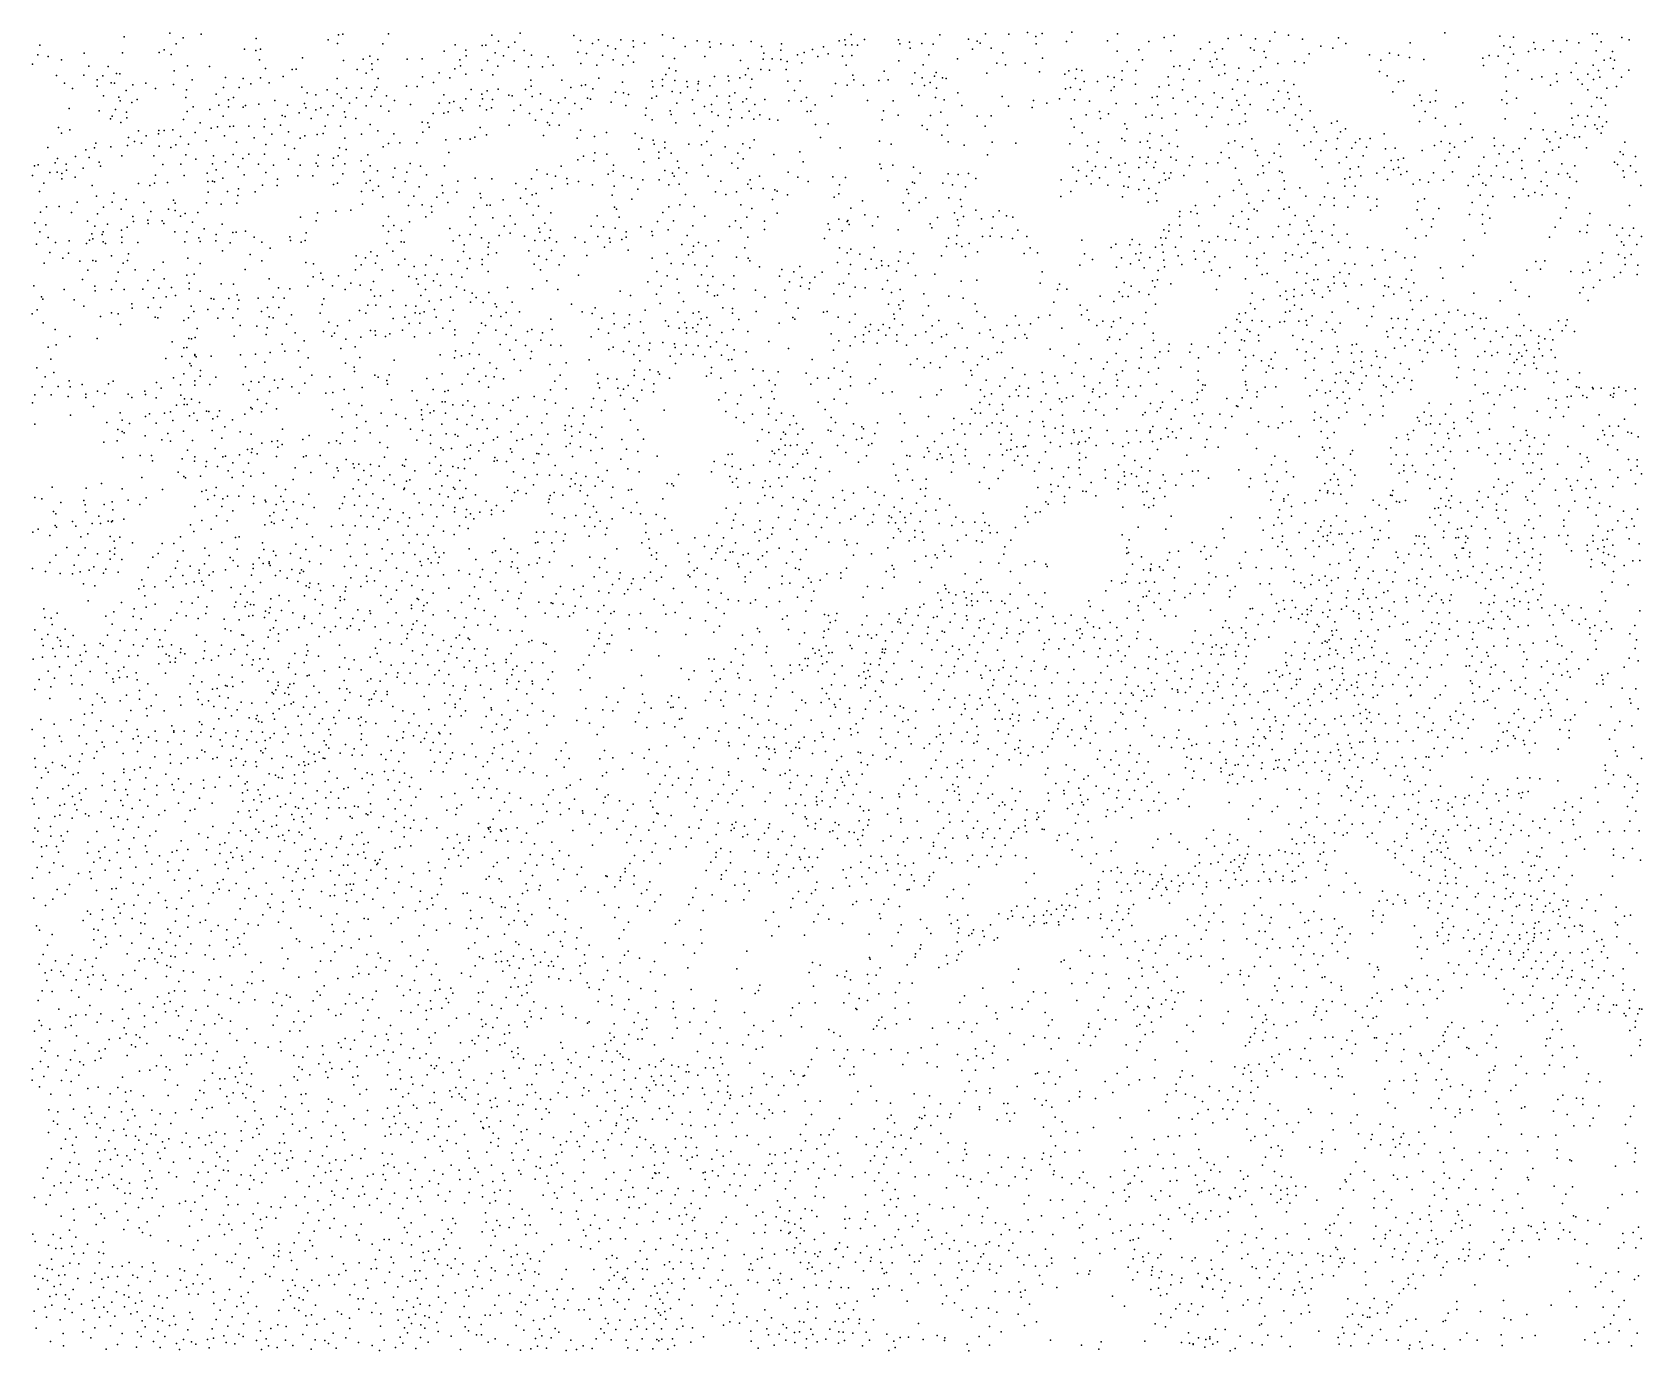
# Model space of a CAD drawing. Header units: inches. Extents: x 1412531 to 1412842, y 4931459 to 4931713.
import ezdxf

# ---------------------------------------------------------------- set-up
doc = ezdxf.new("R2010")
doc.units = ezdxf.units.IN
doc.header["$MEASUREMENT"] = 0

msp = doc.modelspace()

# ---------------------------------------------------------------- linework, layer by layer
for p in [(1412549.09, 4931712.28, 31.47), (1412557.85, 4931713, 31.29), (1412560.44, 4931712.06, 31.44), (1412563.92, 4931712.82, 31.34), (1412574.52, 4931711.93, 32.2), (1412588.38, 4931711.69, 32.62), (1412590.4, 4931712.67, 32.4), (1412591.2, 4931712.77, 32.47), (1412600.01, 4931712.86, 32.19), (1412619.94, 4931712.59, 31.87), (1412625.42, 4931713.01, 32.31), (1412635.79, 4931712.53, 32.96), (1412640.5, 4931711.69, 32.59), (1412644.83, 4931711.72, 32.91), (1412652.88, 4931712.69, 33.14), (1412654.98, 4931712.05, 33.18), (1412688, 4931711.69, 32.5), (1412689.28, 4931712.75, 32.47), (1412691.81, 4931711.75, 32.22), (1412698.38, 4931711.69, 31.7), (1412706.37, 4931712.63, 31.7), (1412711.87, 4931711.8, 30.84), (1412715.14, 4931712.85, 30.9), (1412719.67, 4931712.82, 30.7), (1412723.27, 4931713.13, 30.9), (1412724.85, 4931712.31, 31.18), (1412726.05, 4931712.9, 31.07), (1412731.81, 4931713.17, 31.86), (1412740.62, 4931712.84, 33.48), (1412749.61, 4931712.17, 34.11), (1412751.53, 4931712.54, 34.49), (1412761.96, 4931711.94, 35.18), (1412764.44, 4931712.58, 35.37), (1412767.2, 4931711.9, 35.24), (1412770.95, 4931713.15, 35.11), (1412773.61, 4931712.6, 35.45), (1412776.25, 4931711.85, 35.55), (1412783.25, 4931712.11, 35.55), (1412803.73, 4931713.06, 35.44), (1412814.34, 4931712.41, 35.53), (1412817, 4931712.24, 35.6), (1412832.22, 4931712.88, 36.05), (1412833.12, 4931712.85, 36.17), (1412837.88, 4931712.12, 36.64), (1412839.25, 4931711.69, 36.62), (1412532.39, 4931708.8, 31.65), (1412532.79, 4931710.67, 30.76), (1412541.37, 4931709.12, 31.2), (1412548.73, 4931709.17, 31.89), (1412555.8, 4931709.27, 32.28), (1412556.8, 4931709.77, 32.29), (1412558.15, 4931708.84, 32.25), (1412559.1, 4931710.95, 31.95), (1412572.28, 4931709.92, 32.21), (1412574.47, 4931709.66, 32.03), (1412575.34, 4931709.89, 32.03), (1412590.21, 4931710.98, 32.76), (1412596.42, 4931708.56, 33.16), (1412598.92, 4931710.94, 32.88), (1412610.77, 4931709.51, 32.98), (1412612.87, 4931710.75, 32.23), (1412614.92, 4931709.73, 32.51), (1412614.99, 4931708.64, 33.02), (1412618.1, 4931710.62, 32.44), (1412618.83, 4931710.64, 32.35), (1412620.62, 4931709.18, 32.8), (1412621.23, 4931711.41, 31.96), (1412622.21, 4931708.59, 32.92), (1412623.19, 4931710.31, 32.23), (1412624.41, 4931711.23, 32.53), (1412626.19, 4931709.63, 33.24), (1412627.6, 4931708.73, 33.61), (1412636.55, 4931709.31, 33.19), (1412637.09, 4931711.54, 32.92), (1412638.23, 4931709.04, 33.4), (1412639.35, 4931711, 33.07), (1412641.32, 4931708.73, 33.44), (1412642.34, 4931710.51, 33.28), (1412643.82, 4931709.96, 33.3), (1412646.24, 4931708.59, 33.69), (1412647.19, 4931711.53, 33.12), (1412647.25, 4931710.36, 33.44), (1412649.42, 4931711.06, 33.19), (1412652.96, 4931708.55, 33.96), (1412657.22, 4931710.41, 33.62), (1412659.58, 4931711.48, 33.49), (1412661.92, 4931711.3, 33.68), (1412662.05, 4931710.29, 33.71), (1412664.14, 4931710.9, 33.67), (1412666.48, 4931710.64, 33.48), (1412670, 4931711.35, 33.46), (1412671.96, 4931710.41, 33.28), (1412672.44, 4931709.13, 33.35), (1412675.66, 4931709.73, 33.27), (1412675.82, 4931710.91, 33.34), (1412678.9, 4931708.78, 32.7), (1412680.22, 4931709.25, 32.94), (1412681.82, 4931709.85, 32.93), (1412683.91, 4931710.36, 32.77), (1412684.82, 4931708.97, 32.38), (1412686.93, 4931711.52, 32.55), (1412687.61, 4931708.55, 31.97), (1412688.14, 4931710.74, 32.4), (1412689.37, 4931710.74, 31.99), (1412689.38, 4931708.7, 32.43), (1412690.5, 4931710.67, 32.14), (1412698.66, 4931710.91, 31.83), (1412700.52, 4931711.24, 31.79), (1412700.62, 4931710.07, 31.89), (1412702.89, 4931711.01, 31.61), (1412704.22, 4931708.82, 31.82), (1412705.09, 4931710.85, 31.77), (1412712.65, 4931709.87, 31.31), (1412713.53, 4931711.44, 30.99), (1412714.12, 4931711.07, 31.1), (1412716.27, 4931710.09, 31.22), (1412718.47, 4931709.21, 30.99), (1412724.92, 4931710.91, 31.13), (1412730.79, 4931711.35, 31.67), (1412738.67, 4931711.48, 33.04), (1412740.55, 4931709.49, 33.85), (1412744.72, 4931709.75, 34.75), (1412746.65, 4931711.4, 34.62), (1412750.89, 4931709.56, 34.93), (1412756.61, 4931709.97, 35.27), (1412758.34, 4931711.27, 34.68), (1412759.45, 4931709.28, 35.32), (1412760.86, 4931709.98, 35.48), (1412766.23, 4931710.14, 35.59), (1412766.97, 4931709.7, 35.85), (1412768.89, 4931709.42, 35.74), (1412769.99, 4931711.42, 35.71), (1412777.58, 4931708.97, 35.72), (1412779.84, 4931710.5, 35.78), (1412782.14, 4931710.12, 35.52), (1412784.62, 4931711.01, 35.38), (1412789.18, 4931708.83, 36.49), (1412793.08, 4931709.1, 36.55), (1412794.79, 4931708.72, 36.52), (1412797.06, 4931711.13, 36.09), (1412812.28, 4931708.69, 36.13), (1412813.99, 4931708.53, 36.21), (1412815.09, 4931710.53, 36.39), (1412816.35, 4931710.3, 36.53), (1412816.94, 4931708.93, 36.59), (1412819.88, 4931709.44, 36.18), (1412820.86, 4931711.2, 35.74), (1412821.12, 4931709.99, 36.24), (1412822.74, 4931709.78, 36.27), (1412824.64, 4931711.53, 35.87), (1412826.02, 4931709.39, 36.04), (1412827.24, 4931711.56, 35.92), (1412829.58, 4931711.14, 36.32), (1412832.89, 4931709.55, 36.72), (1412833.88, 4931711.29, 36.26), (1412836.03, 4931709.47, 36.93), (1412531.39, 4931707, 31.95), (1412534.41, 4931708.47, 31.61), (1412537.01, 4931707.87, 31.9), (1412542.27, 4931706.65, 31.7), (1412545.96, 4931706.56, 31.74), (1412558.7, 4931705.71, 32.18), (1412561.28, 4931706.71, 32.68), (1412565.53, 4931706.55, 32.88), (1412575.13, 4931707.82, 32.67), (1412576.34, 4931706.18, 32.83), (1412581.45, 4931705.98, 32.9), (1412582.22, 4931706.02, 33.02), (1412583.46, 4931708.24, 32.9), (1412591.34, 4931707.7, 32.99), (1412594.01, 4931706, 33.6), (1412595.12, 4931707.98, 33.25), (1412596.8, 4931707.1, 33.09), (1412596.9, 4931705.95, 33.54), (1412598.01, 4931707.93, 33.2), (1412603.65, 4931707.94, 32.54), (1412606.5, 4931708.03, 32.72), (1412612.85, 4931706.11, 33.95), (1412613.82, 4931707.81, 33.19), (1412613.9, 4931706.71, 33.66), (1412618.06, 4931705.86, 33.93), (1412619.14, 4931707.72, 33.03), (1412621.1, 4931706.63, 33.32), (1412624.3, 4931707.64, 33.65), (1412627.02, 4931706.46, 34.12), (1412629.7, 4931706.51, 34.16), (1412630.8, 4931708.43, 33.49), (1412631.77, 4931706.79, 34.08), (1412637.13, 4931707.12, 34.02), (1412640.21, 4931706.79, 34.03), (1412643.33, 4931707.87, 33.99), (1412645.23, 4931706.85, 34.14), (1412647.3, 4931707.37, 34.1), (1412654.14, 4931706.26, 33.94), (1412655.17, 4931708.07, 34.01), (1412655.45, 4931705.69, 34.02), (1412661.02, 4931708.5, 33.78), (1412667.93, 4931707.74, 33.51), (1412669.42, 4931706.14, 33.41), (1412671.84, 4931705.99, 32.84), (1412672.3, 4931708, 33.28), (1412673.48, 4931705.87, 33.06), (1412673.99, 4931708.04, 33.2), (1412675.71, 4931707.9, 32.8), (1412676.69, 4931705.97, 32.71), (1412676.88, 4931707.53, 32.84), (1412679.75, 4931707.26, 32.26), (1412682.85, 4931708.48, 32.21), (1412688.29, 4931706.84, 33.46), (1412695.61, 4931705.63, 34.21), (1412698.46, 4931707.67, 33.48), (1412703.11, 4931706.86, 32.16), (1412709.75, 4931708.03, 31.3), (1412717.35, 4931707.22, 31.24), (1412719.03, 4931706.85, 31.59), (1412722.79, 4931707.18, 31.7), (1412725.59, 4931705.51, 32.16), (1412726.12, 4931708.17, 31.6), (1412731.23, 4931705.71, 32.74), (1412732.68, 4931706.06, 32.89), (1412733.76, 4931705.78, 33.01), (1412741.5, 4931705.71, 34.48), (1412742.5, 4931707.51, 34.4), (1412744.14, 4931705.77, 35.19), (1412745.41, 4931707.81, 34.91), (1412751.49, 4931706.53, 35.64), (1412752.6, 4931706.68, 35.38), (1412754.42, 4931706.04, 35.79), (1412755.41, 4931707.8, 35.43), (1412758.48, 4931707.53, 35.7), (1412758.87, 4931706.45, 36), (1412759.74, 4931707.96, 35.35), (1412761.25, 4931706.86, 35.97), (1412764.03, 4931706.21, 36.24), (1412766.81, 4931705.69, 36.33), (1412768.2, 4931706.52, 36.02), (1412769.19, 4931708.31, 35.97), (1412771.53, 4931707.12, 36.01), (1412774.82, 4931707.51, 35.9), (1412776.62, 4931707.24, 36.36), (1412791.11, 4931705.57, 36.97), (1412791.41, 4931707.79, 36.46), (1412796.93, 4931708.26, 36.86), (1412799.65, 4931707.88, 37.01), (1412811.04, 4931708.14, 36.48), (1412811.18, 4931706.74, 36.59), (1412815.96, 4931707.13, 36.57), (1412817.83, 4931705.77, 37.26), (1412829.04, 4931707.17, 36.57), (1412832.31, 4931706.84, 36.87), (1412833.37, 4931705.8, 37.23), (1412834.47, 4931707.75, 36.83), (1412835.67, 4931708.18, 36.88), (1412836.17, 4931706.17, 37.14), (1412836.46, 4931707.76, 37.21), (1412839.22, 4931705.83, 37.75), (1412536.03, 4931704.82, 32.13), (1412537.56, 4931703.32, 32.15), (1412541.3, 4931704.88, 32.2), (1412543.88, 4931704.01, 32.32), (1412543.89, 4931702.78, 32.42), (1412544.98, 4931704.76, 31.99), (1412546.59, 4931703.42, 32.38), (1412547.21, 4931703.34, 32.11), (1412547.58, 4931705.21, 32.02), (1412548.2, 4931705.16, 31.91), (1412550.74, 4931703.03, 32.06), (1412553.27, 4931703.33, 32.17), (1412555.12, 4931702.32, 32.2), (1412558.6, 4931703.09, 32.17), (1412562.15, 4931703.97, 32.74), (1412568.19, 4931702.53, 33.22), (1412568.62, 4931704.43, 33.18), (1412571.25, 4931702.51, 33.22), (1412572.02, 4931704.21, 33.36), (1412573.49, 4931703.2, 33.55), (1412575.34, 4931704.39, 33.05), (1412577.04, 4931703.38, 33.35), (1412579.74, 4931704.65, 33.49), (1412583.3, 4931702.6, 34.42), (1412590.12, 4931704.26, 34.36), (1412591.95, 4931702.36, 34.86), (1412594.86, 4931702.35, 35.08), (1412595.73, 4931705.24, 34.13), (1412597.78, 4931702.58, 35.33), (1412598.03, 4931704.23, 34.51), (1412603.49, 4931702.77, 35.2), (1412605.54, 4931702.72, 35.17), (1412606.59, 4931704.55, 33.95), (1412608.74, 4931703.48, 34.97), (1412609.79, 4931705.32, 33.78), (1412611.88, 4931704.4, 34.65), (1412614.92, 4931705.06, 34.35), (1412620.13, 4931704.96, 34.19), (1412627.48, 4931703.91, 34.62), (1412627.54, 4931702.74, 34.55), (1412633.44, 4931703.89, 34.65), (1412635.22, 4931702.51, 34.5), (1412637.24, 4931702.89, 34.52), (1412638.05, 4931703.04, 34.46), (1412640.58, 4931704.28, 34.37), (1412645.13, 4931703.55, 34.15), (1412650.9, 4931703.72, 34.08), (1412651.03, 4931702.65, 34.3), (1412652.88, 4931704.06, 34.14), (1412652.88, 4931702.81, 34.02), (1412653.53, 4931705, 34.2), (1412655.26, 4931703.87, 33.83), (1412657.58, 4931703.67, 33.8), (1412657.67, 4931702.64, 33.57), (1412659.78, 4931703.23, 33.42), (1412659.83, 4931703.67, 33.6), (1412662.03, 4931702.82, 33.69), (1412662.92, 4931704.6, 33.61), (1412665.52, 4931704.66, 33.3), (1412665.67, 4931703.79, 33.94), (1412667.8, 4931704.34, 33.44), (1412668.85, 4931704.97, 33.27), (1412669.81, 4931702.52, 35.18), (1412670.07, 4931704.11, 34.14), (1412677.02, 4931703.71, 34.78), (1412679.42, 4931703.79, 35.06), (1412686.25, 4931703.29, 35.31), (1412688.45, 4931702.95, 35.21), (1412689.57, 4931704.91, 34.85), (1412689.74, 4931704.01, 35.12), (1412691.6, 4931702.93, 35.21), (1412694.6, 4931703.88, 34.57), (1412696.37, 4931704, 34.53), (1412701.03, 4931703.22, 33.37), (1412701.55, 4931705.32, 33.3), (1412702.94, 4931704.36, 33.11), (1412703.42, 4931702.87, 32.64), (1412704.51, 4931703.44, 32.32), (1412705.31, 4931704.66, 32.35), (1412705.63, 4931705.4, 31.97), (1412705.71, 4931702.35, 32.12), (1412706.84, 4931704.35, 32.08), (1412707.57, 4931704.21, 32.22), (1412715.42, 4931705.3, 31.48), (1412730.46, 4931705.1, 32.66), (1412731.54, 4931702.51, 33.11), (1412732.54, 4931704.27, 32.77), (1412734.21, 4931703.65, 33.56), (1412736.75, 4931703.68, 34.27), (1412738.74, 4931704.62, 34.22), (1412739.97, 4931704.44, 34.61), (1412739.97, 4931702.64, 34.53), (1412741.47, 4931703.99, 35), (1412744.08, 4931703.17, 35.48), (1412748.66, 4931702.62, 36.1), (1412750.38, 4931704.56, 35.94), (1412750.5, 4931702.96, 36.03), (1412753.32, 4931704.07, 35.97), (1412756.39, 4931703.79, 36.26), (1412760.16, 4931704.89, 36.25), (1412761.31, 4931705.21, 36.14), (1412763.76, 4931703.98, 36.37), (1412765.71, 4931703.68, 36.32), (1412768.34, 4931703.11, 36.35), (1412769.44, 4931703.38, 36.47), (1412772.75, 4931703.8, 36.67), (1412774.58, 4931703.08, 37.24), (1412792.61, 4931704.77, 36.94), (1412794.78, 4931703.62, 37.16), (1412795.73, 4931703.78, 37.36), (1412815.46, 4931704.59, 37.41), (1412820.5, 4931704.12, 37.33), (1412822.44, 4931704.58, 37.39), (1412824.11, 4931702.96, 37.46), (1412825.29, 4931705.11, 36.9), (1412825.41, 4931703.68, 37.3), (1412828.06, 4931705.4, 36.87), (1412829.37, 4931704.07, 37.43), (1412830.23, 4931703.14, 37.53), (1412831.33, 4931705.09, 37.32), (1412832.38, 4931704.02, 37.34), (1412833.59, 4931704.49, 37.59), (1412834.98, 4931702.39, 38.03), (1412836.8, 4931702.7, 37.91), (1412837.8, 4931704.5, 37.87), (1412539.09, 4931702.29, 32.34), (1412545.06, 4931700.87, 32.99), (1412548.06, 4931700.64, 32.53), (1412548.32, 4931699.93, 32.47), (1412549.42, 4931701.93, 32.12), (1412550.55, 4931699.62, 32.51), (1412551.54, 4931700.17, 32.65), (1412560.97, 4931700.56, 34.2), (1412561.09, 4931702.05, 33.54), (1412566.79, 4931701.24, 33.35), (1412569.2, 4931700.11, 33.74), (1412570.16, 4931700.57, 33.75), (1412575.06, 4931699.32, 34.56), (1412578.09, 4931700.02, 34.49), (1412583.81, 4931699.45, 34.63), (1412584.36, 4931701.45, 34.65), (1412586.01, 4931701.11, 34.71), (1412588.18, 4931702.05, 34.54), (1412590.12, 4931701.26, 34.93), (1412590.94, 4931700.52, 34.95), (1412592.53, 4931699.49, 35.13), (1412593.84, 4931700.54, 35.15), (1412596.77, 4931700.77, 35.47), (1412597.39, 4931702.04, 35.47), (1412599.65, 4931700.91, 35.42), (1412601.22, 4931699.97, 35.69), (1412609.8, 4931699.5, 35.39), (1412610.69, 4931701.07, 35.02), (1412611.82, 4931699.54, 35.39), (1412612.63, 4931699.79, 35.27), (1412614.95, 4931700.35, 35.02), (1412615.96, 4931702.14, 34.79), (1412618.02, 4931701.23, 35.01), (1412618.18, 4931700.31, 35.09), (1412619.07, 4931701.88, 34.75), (1412620.07, 4931700.17, 35.04), (1412621.19, 4931702.16, 34.78), (1412623.25, 4931701.05, 34.91), (1412623.86, 4931700.93, 34.85), (1412626.46, 4931702.11, 34.77), (1412627.72, 4931700.75, 34.9), (1412629.37, 4931701.3, 34.61), (1412631.25, 4931700.04, 34.62), (1412632.82, 4931699.54, 34.57), (1412634.09, 4931700.53, 34.69), (1412635.99, 4931699.41, 34.48), (1412638.41, 4931700.47, 34.49), (1412639, 4931700.27, 34.44), (1412639.43, 4931702.25, 34.28), (1412642.95, 4931699.7, 34.07), (1412643.79, 4931701.61, 34.27), (1412645.38, 4931701.49, 34.2), (1412646.3, 4931701.17, 34.16), (1412650.83, 4931700.46, 34.28), (1412651.74, 4931700.86, 34.36), (1412654.72, 4931701.75, 34.21), (1412655.64, 4931699.46, 35.14), (1412656.33, 4931701.5, 34.05), (1412658.66, 4931700.16, 35.5), (1412659.71, 4931701.93, 34), (1412663.32, 4931700.85, 34.77), (1412665.69, 4931699.55, 35.82), (1412665.76, 4931700.83, 35.47), (1412666.8, 4931701.46, 35.27), (1412668.39, 4931699.73, 36.22), (1412669.09, 4931700.34, 36.22), (1412670.66, 4931699.26, 36.27), (1412672.62, 4931700.17, 36.01), (1412677.21, 4931699.92, 36.09), (1412678.34, 4931701.9, 35.86), (1412679.58, 4931699.88, 36.13), (1412680.61, 4931700.55, 35.83), (1412685.51, 4931700.83, 35.76), (1412692.38, 4931700.01, 35.51), (1412697.32, 4931699.94, 34.59), (1412702.32, 4931700.95, 33.18), (1412705.5, 4931700.61, 32.71), (1412707.16, 4931700.16, 32.28), (1412709.85, 4931701.5, 32.72), (1412718.35, 4931700.74, 31.82), (1412724.38, 4931700.01, 32.39), (1412726.99, 4931699.49, 33.01), (1412729.45, 4931700.29, 33.14), (1412730.56, 4931702.26, 32.91), (1412732.3, 4931700.11, 33.45), (1412733.42, 4931702.1, 33.41), (1412735.19, 4931699.89, 34.04), (1412739.38, 4931701.92, 34.55), (1412740.32, 4931699.41, 35.14), (1412744.15, 4931699.34, 36.31), (1412747.32, 4931700.55, 36.21), (1412748.28, 4931700.78, 36.07), (1412751.32, 4931700.47, 36.11), (1412753.16, 4931702.06, 36.11), (1412754.17, 4931699.78, 36.3), (1412755.66, 4931700.73, 36.68), (1412757.09, 4931699.38, 37.04), (1412759.22, 4931701.48, 36.81), (1412760.87, 4931700.52, 37.16), (1412762.76, 4931702.2, 36.58), (1412763.64, 4931699.98, 37.13), (1412765.14, 4931701.06, 37.2), (1412766.19, 4931699.24, 37.44), (1412770.68, 4931700.11, 37.51), (1412771.65, 4931701.83, 36.89), (1412773.45, 4931701.52, 37), (1412773.72, 4931700.32, 37.18), (1412775.65, 4931700.76, 37.78), (1412776.03, 4931699.21, 37.9), (1412793.71, 4931701.67, 37.63), (1412798.92, 4931701.03, 37.63), (1412799.21, 4931699.93, 37.83), (1412800.89, 4931699.65, 38.08), (1412801.93, 4931699.94, 37.98), (1412802.07, 4931701.91, 37.98), (1412807.17, 4931699.55, 38.2), (1412814.69, 4931700.12, 38.44), (1412815.65, 4931701.82, 37.7), (1412815.7, 4931699.42, 38.57), (1412817.54, 4931700.42, 38.33), (1412828.14, 4931699.42, 38.09), (1412831.29, 4931702.06, 37.68), (1412833.01, 4931700.56, 38.78), (1412833.89, 4931700.46, 38.57), (1412538.45, 4931698.46, 32.23), (1412544.27, 4931698.01, 33.35), (1412546.4, 4931696.45, 33.72), (1412546.75, 4931697.01, 33.79), (1412547.38, 4931698.24, 33.38), (1412549.53, 4931697.76, 33.61), (1412549.59, 4931696.65, 33.69), (1412560.5, 4931696.34, 34.77), (1412561.23, 4931697.86, 34.8), (1412562.37, 4931698.81, 34.68), (1412565.59, 4931698.27, 34.36), (1412567.34, 4931699.09, 34.17), (1412568.16, 4931696.95, 34.18), (1412569.17, 4931698.77, 34.02), (1412571.98, 4931698.69, 34.58), (1412572.48, 4931699.05, 34.54), (1412576.17, 4931696.42, 34.47), (1412579.53, 4931697.09, 34.47), (1412580.14, 4931696.9, 34.51), (1412580.58, 4931699.1, 34.65), (1412582.79, 4931697.61, 34.66), (1412584.07, 4931698.6, 34.49), (1412585.1, 4931696.54, 35.75), (1412586.05, 4931698.19, 34.79), (1412586.98, 4931698.61, 34.77), (1412588.36, 4931697.23, 35.8), (1412589.35, 4931698.98, 35.37), (1412591.57, 4931697.79, 35.87), (1412591.75, 4931696.81, 36.06), (1412593.73, 4931696.56, 36.06), (1412595.75, 4931698.94, 35.58), (1412598.53, 4931698.92, 35.69), (1412600.1, 4931697.96, 35.84), (1412604.25, 4931699.2, 35.73), (1412608.67, 4931697.49, 35.51), (1412610.69, 4931697.55, 35.57), (1412611.51, 4931697.8, 35.54), (1412613.94, 4931698.57, 35.26), (1412614.28, 4931698.06, 35.26), (1412617.68, 4931698.94, 35.25), (1412618.94, 4931698.17, 35.18), (1412619.9, 4931698.6, 35), (1412624.19, 4931698.09, 34.94), (1412625.49, 4931699.13, 34.74), (1412627.21, 4931697.5, 34.86), (1412628.4, 4931696.24, 34.61), (1412629.56, 4931698.29, 34.79), (1412631.69, 4931697.55, 34.77), (1412634.85, 4931697.42, 34.62), (1412637.25, 4931698.4, 34.21), (1412645.78, 4931699.06, 34.66), (1412649.6, 4931697.17, 35.15), (1412649.72, 4931698.5, 34.68), (1412650.88, 4931696.25, 35.23), (1412654.34, 4931698.04, 35.07), (1412654.56, 4931697.28, 35.27), (1412658.95, 4931697.49, 35.65), (1412660.97, 4931698.82, 35.86), (1412662.35, 4931699.2, 35.68), (1412662.38, 4931697.84, 35.97), (1412663.61, 4931697.09, 35.96), (1412665.84, 4931696.75, 35.99), (1412666.09, 4931698.28, 36.02), (1412668.19, 4931696.69, 36.14), (1412669.57, 4931697.95, 36.09), (1412670.47, 4931696.39, 36.3), (1412671.64, 4931697.26, 36.22), (1412673.48, 4931696.43, 36.42), (1412675.08, 4931696.2, 36.66), (1412680.76, 4931697.87, 36.38), (1412681.46, 4931697.92, 36.24), (1412682.31, 4931699.19, 36.38), (1412695.22, 4931696.28, 35.54), (1412695.49, 4931698.04, 35.08), (1412698.34, 4931697.16, 34.48), (1412704.55, 4931697.13, 33.2), (1412706.57, 4931697.78, 32.33), (1412710.57, 4931699.06, 32.95), (1412713.53, 4931697.01, 32.93), (1412716.24, 4931697.02, 32.56), (1412719.57, 4931698.93, 32.58), (1412724.16, 4931698.68, 33.11), (1412731.66, 4931696.44, 34.24), (1412734.58, 4931697.22, 34.36), (1412737.14, 4931697.91, 34.53), (1412737.3, 4931696.55, 34.84), (1412738.89, 4931697.41, 35.34), (1412746.06, 4931696.78, 36.14), (1412747.28, 4931697.19, 36.36), (1412748.39, 4931699.19, 36.23), (1412749.14, 4931696.6, 37.13), (1412751.82, 4931697.42, 37.22), (1412755.86, 4931697.16, 36.94), (1412758.78, 4931696.79, 37.68), (1412759.88, 4931698.72, 37.24), (1412762.66, 4931698.23, 37.6), (1412764.03, 4931699.07, 37.25), (1412765.2, 4931697.46, 37.62), (1412769.6, 4931698.19, 38.15), (1412771.4, 4931697.84, 38.08), (1412772.73, 4931698.57, 37.51), (1412774.94, 4931697.21, 37.88), (1412776.17, 4931696.31, 38.26), (1412777.73, 4931698.02, 38.25), (1412797.84, 4931699.06, 37.94), (1412799.93, 4931697.89, 38.51), (1412801.94, 4931696.61, 38.8), (1412805.84, 4931698.75, 38.23), (1412815.35, 4931696.49, 38.77), (1412821.07, 4931697.54, 38.89), (1412828.23, 4931696.6, 38.64), (1412829.42, 4931697.09, 38.92), (1412831.23, 4931696.99, 39.2), (1412832.04, 4931698.83, 39.12), (1412833.5, 4931696.85, 39.51), (1412834.74, 4931699.07, 39.12), (1412536.42, 4931694.79, 33.55), (1412536.98, 4931693.71, 33.81), (1412538.61, 4931694.35, 33.69), (1412548.42, 4931695.75, 33.86), (1412551.84, 4931694.18, 34.79), (1412553.3, 4931693.18, 34.91), (1412555.66, 4931693.59, 34.82), (1412555.73, 4931694.2, 34.74), (1412556.79, 4931694.21, 34.56), (1412558.44, 4931694.36, 34.76), (1412559.92, 4931693.07, 34.54), (1412562.73, 4931693.85, 34.61), (1412563.74, 4931695.69, 34.45), (1412565.84, 4931694.68, 34.52), (1412567.05, 4931694.94, 34.45), (1412568.44, 4931693.21, 34.97), (1412569.41, 4931694.96, 34.45), (1412570.14, 4931695.02, 34.49), (1412573.12, 4931695.02, 34.54), (1412576.05, 4931694.92, 35.08), (1412577.52, 4931693.52, 36.25), (1412579.19, 4931695.23, 35.5), (1412580.76, 4931693.99, 36.14), (1412583.93, 4931693.19, 36.39), (1412586.25, 4931693.42, 36.31), (1412587.45, 4931693.61, 36.47), (1412587.84, 4931695.03, 36.09), (1412590.75, 4931695.03, 36.33), (1412594.82, 4931693.51, 36.27), (1412596.52, 4931695.35, 36.15), (1412597.96, 4931694.12, 36.07), (1412601.09, 4931693.55, 36.1), (1412606.5, 4931695.82, 35.84), (1412606.63, 4931693.87, 35.68), (1412607.65, 4931695.7, 35.74), (1412607.91, 4931694.84, 35.77), (1412617.73, 4931694.78, 35.18), (1412618.92, 4931693.38, 35.13), (1412623.3, 4931695.27, 34.65), (1412629.93, 4931693.27, 36.01), (1412630.69, 4931695.77, 35.08), (1412631.05, 4931695.22, 35.56), (1412632.92, 4931695.27, 34.84), (1412637.03, 4931694.3, 36.82), (1412639.79, 4931693.06, 36.67), (1412642.09, 4931693.85, 36.3), (1412647.57, 4931693.63, 35.74), (1412655.46, 4931695.72, 35.61), (1412660.06, 4931695.17, 35.65), (1412662.52, 4931694.05, 36.63), (1412665.53, 4931695.09, 36.47), (1412682.37, 4931695.36, 36.7), (1412684.82, 4931695.48, 36.96), (1412702.93, 4931695.21, 33.45), (1412703.91, 4931694.44, 33.05), (1412706.71, 4931693.29, 33.16), (1412707.83, 4931695.24, 32.71), (1412715.12, 4931695.04, 32.73), (1412732.23, 4931694.84, 34.88), (1412733.8, 4931693.75, 35.55), (1412742.02, 4931695.53, 36.22), (1412742.44, 4931694.52, 36.27), (1412746.84, 4931693.61, 37.34), (1412749.21, 4931693.21, 37.76), (1412751.98, 4931694.28, 37.85), (1412757.8, 4931695, 37.82), (1412761.95, 4931695.37, 38.1), (1412764.11, 4931695.51, 38.05), (1412765.28, 4931695.94, 37.78), (1412773.84, 4931695.23, 38.08), (1412775.27, 4931694.13, 38.24), (1412778.55, 4931694.86, 38.6), (1412778.98, 4931693.99, 38.63), (1412781.9, 4931695.65, 38.5), (1412782.97, 4931696.04, 38.57), (1412783.58, 4931693.93, 38.96), (1412784.6, 4931694.53, 38.93), (1412792.06, 4931693.55, 39.87), (1412798.84, 4931695.95, 38.89), (1412803.78, 4931695.03, 38.92), (1412806.73, 4931695.41, 38.77), (1412820.29, 4931694.56, 39.32), (1412822.72, 4931694.32, 39.47), (1412825.08, 4931693.98, 39.26), (1412827.32, 4931693.37, 39.35), (1412828.42, 4931695.32, 39.02), (1412829.7, 4931693.02, 39.56), (1412830.79, 4931694.96, 39.09), (1412832.64, 4931695.3, 39.2), (1412833.13, 4931694.55, 39.34), (1412833.89, 4931693.72, 39.89), (1412834.15, 4931694.96, 39.64), (1412834.88, 4931695.9, 39.54), (1412534.32, 4931690.93, 33.96), (1412541.68, 4931690.51, 34.9), (1412543.32, 4931690.85, 34.64), (1412543.63, 4931691.75, 34.68), (1412546.5, 4931691.04, 34.52), (1412549.74, 4931691.34, 34.68), (1412549.93, 4931692.88, 34.66), (1412551.03, 4931692.07, 34.84), (1412552.41, 4931691.8, 34.72), (1412555.81, 4931691.22, 34.77), (1412558.09, 4931690.97, 34.6), (1412559.03, 4931691.44, 34.66), (1412561.49, 4931691.57, 34.53), (1412564.88, 4931692.23, 34.52), (1412570.71, 4931691.94, 35.94), (1412574.15, 4931692.81, 36.02), (1412576.4, 4931691.49, 36.37), (1412580.04, 4931691.42, 36.61), (1412581.89, 4931690.73, 36.47), (1412583.01, 4931692.75, 36.31), (1412590.58, 4931690.9, 36.36), (1412591.61, 4931692.76, 36.49), (1412591.89, 4931690.55, 36.41), (1412599.02, 4931691.05, 35.98), (1412600.06, 4931691.74, 36.11), (1412602.21, 4931691.85, 35.89), (1412605.49, 4931691.87, 35.87), (1412611.09, 4931692.4, 35.44), (1412611.65, 4931689.98, 36.83), (1412613.83, 4931692.62, 35.12), (1412615.76, 4931692.53, 35.4), (1412616.71, 4931692.96, 35.2), (1412636.44, 4931692.75, 36.66), (1412639.84, 4931689.91, 36.88), (1412648.31, 4931690.63, 36.46), (1412648.87, 4931692.73, 35.95), (1412651.08, 4931692.35, 36.01), (1412651.27, 4931691.55, 36.03), (1412652.19, 4931690.02, 36.5), (1412653.3, 4931691.97, 36.04), (1412653.31, 4931690.85, 36.4), (1412657.97, 4931691.56, 36.96), (1412660.38, 4931691.45, 37.17), (1412661.4, 4931692.11, 37.08), (1412664.95, 4931691.05, 37.25), (1412668.39, 4931691.62, 37.38), (1412669.68, 4931690.9, 37.74), (1412670.55, 4931692.42, 37.14), (1412679.34, 4931690.08, 37.67), (1412683.36, 4931692.84, 37.04), (1412687.14, 4931690.86, 37.44), (1412694.72, 4931692.14, 35.98), (1412696.99, 4931691.56, 35.02), (1412707.93, 4931692.03, 33.02), (1412711.07, 4931691.36, 32.96), (1412716.43, 4931691.95, 33.36), (1412721.03, 4931691.8, 33.8), (1412731.44, 4931691.67, 34.86), (1412734.8, 4931691.27, 35.77), (1412736.71, 4931690.06, 36.33), (1412736.92, 4931691.97, 35.74), (1412741.42, 4931692.7, 36.19), (1412742.03, 4931692.23, 36.4), (1412744.97, 4931691.94, 37.6), (1412746.4, 4931692.18, 38), (1412746.87, 4931690.88, 37.93), (1412748.94, 4931690.42, 38.24), (1412750.59, 4931691.68, 37.88), (1412752.15, 4931691.16, 38.39), (1412760.59, 4931690, 38.93), (1412762.04, 4931691.77, 38.56), (1412763.21, 4931692.25, 38.69), (1412764.71, 4931691.06, 39.04), (1412766.5, 4931692.64, 38.5), (1412767.25, 4931690.36, 39.14), (1412771.79, 4931691.58, 39.27), (1412776.58, 4931691.31, 39.1), (1412777.87, 4931692.01, 38.66), (1412779.82, 4931690.38, 39.64), (1412780.87, 4931692.25, 38.72), (1412782.84, 4931690.7, 39.61), (1412783.06, 4931692.69, 39.04), (1412785.77, 4931690.84, 40.03), (1412786.5, 4931691.88, 40.37), (1412787.36, 4931692.6, 40.31), (1412788.6, 4931690.98, 40.49), (1412789.36, 4931692.7, 40.41), (1412792.27, 4931690.67, 40.6), (1412794.13, 4931690.81, 39.96), (1412799.36, 4931690.36, 39.73), (1412801.73, 4931691.31, 39.63), (1412803.03, 4931692.11, 39.48), (1412804.62, 4931690.02, 39.99), (1412804.69, 4931691.74, 39.76), (1412805.58, 4931691.01, 40.03), (1412807.63, 4931692.09, 39.63), (1412809.01, 4931692.86, 39.76), (1412813.23, 4931692.74, 39.76), (1412813.31, 4931691.26, 39.79), (1412815.05, 4931691.3, 39.8), (1412816.93, 4931690.09, 39.89), (1412818.06, 4931690.76, 40.14), (1412819.22, 4931692.65, 40.02), (1412822.91, 4931690.11, 40.15), (1412823.41, 4931692.56, 39.78), (1412824, 4931692.06, 39.79), (1412824.52, 4931690.43, 40.39), (1412825.69, 4931691.02, 40.33), (1412826.05, 4931692.71, 39.53), (1412828.72, 4931692.89, 39.42), (1412831.06, 4931690.86, 40.02), (1412837.54, 4931690.13, 40.4), (1412838.43, 4931691.94, 40.53), (1412531.76, 4931687.41, 34.93), (1412532.48, 4931687.59, 34.92), (1412535.74, 4931687.95, 34.85), (1412536.22, 4931688.82, 34.91), (1412537.87, 4931687.7, 35.07), (1412539.7, 4931689.2, 34.98), (1412541.18, 4931686.96, 34.86), (1412542.3, 4931689.01, 34.73), (1412544.23, 4931688.08, 34.85), (1412544.48, 4931687.35, 34.73), (1412548.63, 4931689.31, 34.86), (1412554.79, 4931689.34, 34.66), (1412556.52, 4931687.67, 36.67), (1412559.98, 4931687.74, 36.54), (1412560.97, 4931689.52, 36.19), (1412562.89, 4931688.69, 36.48), (1412566.12, 4931687.81, 36.59), (1412566.3, 4931689.36, 36.33), (1412568.63, 4931688.18, 36.66), (1412570.1, 4931689.61, 36.35), (1412571.04, 4931687.18, 36.66), (1412571.95, 4931688.83, 36.75), (1412573.1, 4931689.67, 36.52), (1412574.99, 4931687.71, 36.81), (1412576.1, 4931689.68, 36.48), (1412577.88, 4931687.54, 36.6), (1412580.77, 4931688.71, 36.64), (1412582.98, 4931687.53, 36.48), (1412586.08, 4931687.89, 36.61), (1412586.44, 4931687.34, 36.66), (1412586.5, 4931689.46, 36.59), (1412589.33, 4931687.48, 36.49), (1412589.46, 4931688.87, 36.47), (1412590.36, 4931689.33, 36.48), (1412591.63, 4931687.76, 36.1), (1412594.77, 4931688.39, 36.04), (1412596.04, 4931689.5, 36.17), (1412596.49, 4931687.38, 37.79), (1412601.26, 4931686.98, 38.24), (1412604.19, 4931687.83, 38.26), (1412606.18, 4931687.32, 38.36), (1412610.81, 4931687.4, 37.71), (1412633.34, 4931687.33, 38.16), (1412636.53, 4931688.56, 37.51), (1412637.61, 4931689.25, 36.88), (1412639.62, 4931688.37, 37.06), (1412642.15, 4931689.64, 36.65), (1412643.4, 4931687.55, 37.86), (1412649.29, 4931688.16, 37.42), (1412652.16, 4931688.86, 36.52), (1412654.55, 4931689.82, 36.69), (1412655.75, 4931688.3, 37.39), (1412656.05, 4931687.04, 37.67), (1412660.57, 4931687.56, 37.73), (1412662.28, 4931689.44, 37.6), (1412666.25, 4931687.89, 37.97), (1412667.37, 4931689.85, 37.62), (1412667.41, 4931686.93, 38.13), (1412668.45, 4931688.75, 38.14), (1412674.32, 4931689.61, 37.74), (1412680, 4931688.15, 38.21), (1412694.78, 4931687.7, 36.15), (1412695.04, 4931686.9, 35.98), (1412697.28, 4931687.53, 35.35), (1412701.28, 4931687.16, 34.8), (1412715.54, 4931689.5, 33.21), (1412731.99, 4931687.15, 36.48), (1412734.83, 4931688.25, 36.47), (1412736.34, 4931687.28, 36.67), (1412738.29, 4931687.13, 36.57), (1412739.3, 4931688.92, 36.47), (1412740.87, 4931687.5, 37.36), (1412742.06, 4931687.93, 37.48), (1412744.75, 4931687.07, 37.93), (1412744.92, 4931688.99, 37.25), (1412746.21, 4931688.06, 37.99), (1412746.54, 4931689.1, 37.99), (1412747.61, 4931687.07, 38.54), (1412747.94, 4931688.12, 38.34), (1412750.88, 4931689.06, 38.49), (1412751.94, 4931688.5, 38.49), (1412754.51, 4931687.47, 38.77), (1412755.09, 4931689.11, 38.99), (1412757.78, 4931687.88, 39.03), (1412759.95, 4931688.01, 38.92), (1412762.12, 4931688.92, 39.24), (1412763.35, 4931686.97, 39.61), (1412767.61, 4931689.38, 39.26), (1412768.62, 4931687.43, 39.8), (1412769.83, 4931688.03, 39.69), (1412770.82, 4931689.83, 39.61), (1412772.06, 4931689.23, 39.88), (1412778.84, 4931688.63, 40.07), (1412780.05, 4931687.22, 40.21), (1412783.33, 4931687.98, 40.48), (1412784.79, 4931689.07, 40.26), (1412785.5, 4931686.85, 40.78), (1412787.07, 4931687.22, 40.97), (1412787.98, 4931689.3, 40.98), (1412792.06, 4931687.1, 40.71), (1412793.36, 4931688.42, 40.74), (1412794.75, 4931688.53, 40.38), (1412794.78, 4931687.11, 40.87), (1412795.76, 4931688.86, 40.44), (1412803.73, 4931688.42, 40), (1412806.44, 4931689.08, 40.49), (1412810.26, 4931687.33, 40.59), (1412811.24, 4931689.06, 40.15), (1412813.71, 4931687.39, 40.49), (1412814.19, 4931689.74, 40.15), (1412815.84, 4931688.12, 40.24), (1412818.58, 4931686.9, 40.64), (1412818.6, 4931688.43, 40.21), (1412821.92, 4931688.34, 40.31), (1412826.3, 4931687.79, 40.84), (1412828.81, 4931687.42, 40.88), (1412836.43, 4931688.14, 40.47), (1412837.04, 4931687.63, 40.66), (1412838.14, 4931689.56, 40.31), (1412839.53, 4931687.43, 40.54), (1412840.52, 4931689.19, 40.37), (1412531.36, 4931685.56, 35.08), (1412533.6, 4931684.03, 34.93), (1412534.74, 4931686.13, 35.05), (1412536.14, 4931686.19, 35.05), (1412537.05, 4931685.94, 35.04), (1412537.05, 4931684.87, 34.86), (1412537.97, 4931686.54, 34.95), (1412539.63, 4931685.2, 35.05), (1412551.8, 4931683.98, 36.78), (1412554.92, 4931684.06, 36.94), (1412555.11, 4931685.6, 36.67), (1412557.41, 4931684.21, 36.95), (1412560.65, 4931685.51, 36.92), (1412565.1, 4931685.99, 36.68), (1412565.21, 4931684.36, 36.97), (1412566.12, 4931684.43, 36.95), (1412566.5, 4931684.29, 36.79), (1412566.8, 4931686.64, 36.94), (1412568.1, 4931685.03, 36.75), (1412572.19, 4931685.65, 36.8), (1412576.41, 4931686.12, 36.81), (1412578.61, 4931684.81, 36.63), (1412582.54, 4931685.5, 36.51), (1412585.42, 4931685.48, 36.61), (1412589.41, 4931683.81, 36.9), (1412590.19, 4931684.06, 36.89), (1412591.21, 4931685.88, 36.82), (1412595.26, 4931686.23, 37.68), (1412595.72, 4931684.07, 37.67), (1412596.48, 4931684.58, 37.92), (1412597.92, 4931686.41, 37.82), (1412600.92, 4931685.21, 38.16), (1412603.25, 4931684.39, 38.21), (1412603.57, 4931686.21, 38.39), (1412607.34, 4931685.66, 38.28), (1412613.42, 4931684.42, 38.3), (1412616.75, 4931685.04, 37.99), (1412619.96, 4931684.89, 37.99), (1412624.58, 4931683.98, 38.43), (1412627.62, 4931684.88, 38.13), (1412628.61, 4931686.62, 37.62), (1412630.66, 4931685.81, 38.45), (1412632.23, 4931685.4, 38.64), (1412634.44, 4931684.94, 38.78), (1412634.53, 4931683.96, 38.93), (1412636.65, 4931684.39, 38.93), (1412639.38, 4931683.77, 38.96), (1412642.39, 4931685.79, 38.28), (1412643.35, 4931686.35, 38), (1412645.32, 4931685.49, 38.27), (1412646.87, 4931685.06, 38.2), (1412649.11, 4931684.69, 38.36), (1412652.25, 4931684.69, 38.29), (1412653.32, 4931686.52, 37.19), (1412654.09, 4931683.72, 38.05), (1412654.8, 4931685.99, 37.42), (1412655.09, 4931685.43, 37.44), (1412656.06, 4931683.89, 37.85), (1412657.49, 4931686.06, 37.93), (1412661.7, 4931685.38, 38.33), (1412664.14, 4931684.45, 39), (1412669.35, 4931683.88, 39.18), (1412669.76, 4931684.7, 39.1), (1412671.59, 4931685.38, 38.89), (1412677.11, 4931686.18, 38.51), (1412678.99, 4931685.24, 38.49), (1412680.99, 4931684.39, 38.78), (1412685.72, 4931685.31, 38.56), (1412686.99, 4931683.76, 39.17), (1412688.13, 4931685.16, 38.99), (1412696.35, 4931684.5, 35.97), (1412701.05, 4931684.26, 34.72), (1412701.45, 4931684.03, 34.58), (1412702.55, 4931685.97, 34.02), (1412706.91, 4931684.04, 33.87), (1412707.94, 4931685.86, 33.87), (1412708.76, 4931683.76, 34.17), (1412709.87, 4931685.75, 33.89), (1412711.89, 4931685.91, 34.16), (1412713.3, 4931684.93, 34.22), (1412729.75, 4931684.72, 36.64), (1412732.7, 4931684.43, 36.52), (1412733.07, 4931686.49, 36.59), (1412734.62, 4931685.41, 36.67), (1412735.56, 4931683.95, 36.7), (1412735.74, 4931686.42, 36.66), (1412737.16, 4931685.12, 36.53), (1412738.75, 4931683.69, 37.34), (1412741.07, 4931686.16, 37.71), (1412742.83, 4931685.26, 37.83), (1412745.72, 4931684.63, 38.47), (1412748.63, 4931684.17, 38.86), (1412749.63, 4931685.96, 38.78), (1412749.84, 4931684.73, 38.9), (1412750.54, 4931685.01, 39.26), (1412750.89, 4931686.07, 39.07), (1412753.43, 4931685.54, 39.37), (1412757.9, 4931684.31, 39.7), (1412764.1, 4931684.65, 39.91), (1412764.55, 4931683.89, 40.17), (1412767.64, 4931685.66, 40.1), (1412768.73, 4931686.06, 39.89), (1412771.82, 4931686.37, 40.18), (1412772.34, 4931686.13, 40.56), (1412772.73, 4931684.51, 40.83), (1412781.16, 4931684.06, 41.12), (1412784.42, 4931684.89, 41.09), (1412785.42, 4931685.22, 40.86), (1412787.51, 4931685.45, 40.84), (1412790.62, 4931686.02, 40.91), (1412792.68, 4931684.79, 40.86), (1412793.86, 4931686.72, 40.93), (1412795.25, 4931685.75, 41.09), (1412796.43, 4931686.28, 41.11), (1412797.61, 4931683.87, 40.86), (1412798.92, 4931684.71, 40.89), (1412800.57, 4931684.27, 40.81), (1412801.54, 4931686.05, 40.59), (1412803.49, 4931684.64, 40.8), (1412805.22, 4931686.22, 40.57), (1412809.18, 4931685.37, 40.93), (1412810.26, 4931685.76, 40.61), (1412811.04, 4931684.08, 41.22), (1412811.64, 4931683.69, 41.15), (1412812.63, 4931685.47, 41.1), (1412815.06, 4931685.19, 40.91), (1412816.54, 4931684.76, 41.09), (1412819.25, 4931685.1, 40.76), (1412822.29, 4931684.4, 40.85), (1412823.29, 4931686.18, 40.79), (1412825.65, 4931685.82, 40.74), (1412827.39, 4931685.93, 40.77), (1412827.86, 4931685.21, 40.94), (1412829.14, 4931684.41, 41.23), (1412838.1, 4931686.47, 40.37), (1412838.29, 4931685.25, 40.54), (1412840.55, 4931686.22, 40.64), (1412532.72, 4931682.43, 35.18), (1412542.9, 4931683.63, 36.93), (1412543.71, 4931681.53, 36.86), (1412547.09, 4931682.12, 36.93), (1412549.48, 4931680.89, 37.22), (1412554.01, 4931683.59, 37), (1412558.55, 4931680.76, 37.04), (1412565.28, 4931682.35, 36.82), (1412568.98, 4931682.47, 36.9), (1412570.99, 4931681.66, 36.57), (1412571.11, 4931682.97, 36.64), (1412574.35, 4931682.37, 36.51), (1412575.73, 4931683.65, 36.72), (1412578.59, 4931683.58, 36.45), (1412594.82, 4931682.48, 37.83), (1412597.02, 4931682.63, 37.94), (1412598.09, 4931683.47, 38.17), (1412598.94, 4931681.44, 38.28), (1412602.11, 4931682.34, 38.22), (1412604.9, 4931681.58, 38.5), (1412605.92, 4931683.38, 38.34), (1412609.38, 4931681.34, 38.81), (1412610.37, 4931683.58, 38.57), (1412610.53, 4931682.22, 38.69), (1412613.23, 4931682.33, 38.57), (1412617.7, 4931682.08, 38.77), (1412617.85, 4931681.21, 38.95), (1412622.14, 4931680.86, 38.98), (1412625.49, 4931681.17, 38.88), (1412626.5, 4931682.95, 38.66), (1412627.73, 4931681.83, 38.97), (1412628.52, 4931682.1, 39.13), (1412631.54, 4931683.06, 39.12), (1412643.18, 4931681.76, 38.83), (1412643.54, 4931683.49, 38.54), (1412646.97, 4931680.97, 39.04), (1412648.09, 4931682.91, 38.58), (1412657.3, 4931681.86, 38.48), (1412663.09, 4931682.42, 38.97), (1412665.11, 4931681.87, 39.72), (1412667.15, 4931682.37, 39.73), (1412669.96, 4931683.04, 39.07), (1412672.28, 4931683.01, 39.09), (1412674.11, 4931680.94, 39.62), (1412674.53, 4931682.77, 39.1), (1412674.99, 4931682.5, 39.3), (1412677, 4931681.78, 39.5), (1412685.98, 4931681.36, 39.07), (1412686.87, 4931681.99, 39.12), (1412691.42, 4931680.68, 38.17), (1412700, 4931682.83, 34.82), (1412700.31, 4931682.04, 34.68), (1412703.67, 4931681.23, 34.74), (1412708.09, 4931681.24, 34.59), (1412710.32, 4931680.89, 35.2), (1412711.3, 4931683.37, 34.15), (1412729.66, 4931681.51, 37.25), (1412731.59, 4931682.46, 36.75), (1412741.56, 4931681.4, 39.01), (1412741.85, 4931683.51, 38.25), (1412742.64, 4931683.31, 38.33), (1412744.73, 4931682.87, 38.8), (1412746.64, 4931683.04, 39.01), (1412748.02, 4931682.08, 39.08), (1412748.22, 4931680.66, 39.24), (1412760.3, 4931681.49, 40.64), (1412763, 4931682.67, 40.08), (1412765.57, 4931681.92, 40.58), (1412768.65, 4931680.66, 40.94), (1412769.75, 4931682.63, 40.67), (1412771.81, 4931681.11, 41.05), (1412772.79, 4931682.91, 41.02), (1412775.79, 4931683.13, 40.9), (1412776.91, 4931681.56, 41.32), (1412780.53, 4931681.41, 41.36), (1412782.36, 4931681.15, 41.62), (1412784.44, 4931683.46, 41.09), (1412786.23, 4931681.59, 41.15), (1412786.42, 4931683.48, 41.14), (1412788.88, 4931681.36, 41.11), (1412790.6, 4931681, 41.1), (1412799.82, 4931681.07, 41.41), (1412808.2, 4931683.6, 41.19), (1412810.54, 4931681.72, 41.34), (1412812.98, 4931681.48, 41.47), (1412817.18, 4931681.41, 41.47), (1412818.86, 4931682.9, 41.36), (1412819.84, 4931681.6, 41.59), (1412821.08, 4931682.25, 41.25), (1412822.51, 4931681.79, 41.51), (1412823.48, 4931683.52, 40.97), (1412825.19, 4931682.01, 41.23), (1412827.71, 4931681.21, 41.88), (1412841.49, 4931683.59, 41.6), (1412532.95, 4931678.47, 36.99), (1412534.08, 4931679.51, 37.02), (1412536.54, 4931679.59, 37.02), (1412538.93, 4931678.43, 37.3), (1412540.02, 4931680.42, 36.91), (1412543.91, 4931678.13, 37.24), (1412545.07, 4931679.46, 37.27), (1412546.73, 4931680.38, 37.12), (1412548.46, 4931679.04, 37.21), (1412550.76, 4931677.63, 37.16), (1412552.88, 4931680.35, 36.99), (1412554.21, 4931678.62, 37.07), (1412557.63, 4931679.08, 36.9), (1412558.87, 4931678.78, 36.97), (1412558.88, 4931680.21, 36.98), (1412559.92, 4931677.73, 36.93), (1412560.81, 4931678.21, 36.94), (1412563.25, 4931678.39, 37.22), (1412564.93, 4931680.27, 36.92), (1412567.75, 4931680, 36.46), (1412570.82, 4931680.2, 37.22), (1412583.09, 4931677.51, 39.18), (1412586.32, 4931678.34, 39.28), (1412589.9, 4931678.67, 39.29), (1412592.78, 4931678.88, 39.32), (1412595.05, 4931680.03, 39.24), (1412600.05, 4931677.61, 39.62), (1412603.88, 4931679.75, 38.56), (1412606.54, 4931679.89, 38.85), (1412607.25, 4931677.59, 39.44), (1412608.36, 4931679.55, 39.03), (1412608.4, 4931678.47, 39.37), (1412611.47, 4931680.34, 39.46), (1412615.76, 4931677.58, 40.12), (1412616.52, 4931679.35, 40.09), (1412619.01, 4931679.82, 39.2), (1412619.63, 4931679.81, 39.17), (1412623.51, 4931677.74, 40.06), (1412626.73, 4931680.07, 39.35), (1412627.96, 4931677.91, 39.77), (1412628.94, 4931679.64, 39.2), (1412631.32, 4931678.34, 39.15), (1412640.25, 4931677.75, 39.23), (1412643.63, 4931679.43, 39.46), (1412644.02, 4931679.06, 39.56), (1412644.53, 4931677.52, 40.43), (1412652.91, 4931678.42, 39.98), (1412654.11, 4931679.47, 39.74), (1412656.19, 4931679.91, 38.96), (1412658.99, 4931679.55, 39.26), (1412661.06, 4931677.69, 40.23), (1412667.99, 4931679.86, 40.25), (1412669.12, 4931677.51, 41.16), (1412670.07, 4931679.16, 40.1), (1412674.99, 4931678.25, 40.02), (1412689.18, 4931679.23, 38.99), (1412691.86, 4931677.97, 37.37), (1412694.37, 4931677.6, 36.37), (1412699.3, 4931680.27, 34.99), (1412700.44, 4931678.8, 34.79), (1412702.35, 4931680.34, 34.92), (1412709.2, 4931678.33, 35.31), (1412710.51, 4931679.55, 35.49), (1412710.92, 4931677.64, 35.6), (1412713.3, 4931678.85, 35.8), (1412716.65, 4931677.55, 35.93), (1412717.81, 4931678.73, 36.12), (1412719.22, 4931677.74, 36.66), (1412720.41, 4931677.52, 36.72), (1412746.53, 4931680.38, 38.98), (1412752.55, 4931677.64, 40.38), (1412752.6, 4931678.62, 40.13), (1412754.72, 4931678.56, 40.26), (1412755.63, 4931679.76, 40.34), (1412755.95, 4931678.24, 40.52), (1412759.31, 4931679.76, 41.01), (1412762.93, 4931677.7, 41.58), (1412764.56, 4931678.58, 40.86), (1412765.96, 4931680.21, 40.69), (1412766.94, 4931679.08, 41.17), (1412767.56, 4931678.71, 41.36), (1412772.69, 4931679.02, 41.54), (1412773.73, 4931679.44, 41.64), (1412774.84, 4931677.81, 41.75), (1412778.46, 4931677.67, 41.86), (1412779.66, 4931679.86, 41.68), (1412782.38, 4931679.76, 41.87), (1412785.04, 4931679.44, 41.52), (1412789.41, 4931678.87, 41.54), (1412790.63, 4931679.61, 41.59), (1412798.41, 4931678.89, 42.01), (1412798.49, 4931680.52, 41.15), (1412802.57, 4931679.15, 42.41), (1412808.47, 4931678.03, 42.1), (1412808.97, 4931680.36, 41.81), (1412811.01, 4931677.99, 42.19), (1412812, 4931679.76, 42.02), (1412827.12, 4931679.31, 41.98), (1412831.71, 4931678.22, 41.55), (1412839.34, 4931679.77, 41.13), (1412531.85, 4931676.44, 37.23), (1412532.79, 4931674.68, 37.42), (1412533.99, 4931676.01, 37.4), (1412541.99, 4931676.74, 37.29), (1412543.43, 4931675.77, 37.28), (1412545.01, 4931674.69, 37.14), (1412545.86, 4931676.17, 37.19), (1412548.52, 4931674.98, 36.94), (1412549.63, 4931675.56, 37.17), (1412550.85, 4931676.64, 37), (1412553.61, 4931676.94, 37.06), (1412553.68, 4931676.29, 37.04), (1412556.4, 4931676.82, 36.96), (1412556.71, 4931676.26, 36.78), (1412558.86, 4931674.7, 37.94), (1412561.17, 4931674.65, 38.1), (1412562.23, 4931676.52, 37.14), (1412564.46, 4931675.24, 37.78), (1412567.94, 4931676.16, 37.92), (1412569.99, 4931674.56, 38.69), (1412570.65, 4931674.6, 38.65), (1412572.49, 4931674.79, 39.08), (1412584.18, 4931674.51, 39.58), (1412586.08, 4931676.8, 39.55), (1412599.04, 4931675.84, 39.94), (1412600.02, 4931674.74, 40.81), (1412601.08, 4931675.89, 40.8), (1412602.52, 4931674.91, 40.97), (1412604.06, 4931676.61, 40.44), (1412611.87, 4931675.35, 40.04), (1412616.82, 4931676.01, 40.58), (1412620.15, 4931677.37, 39.84), (1412622.37, 4931675.75, 40.29), (1412623.49, 4931674.43, 40.61), (1412624.49, 4931676.14, 40.07), (1412629, 4931675.41, 39.75), (1412629.2, 4931674.64, 39.98), (1412630.19, 4931676.36, 39.39), (1412631.29, 4931674.97, 39.36), (1412639.12, 4931675.74, 39.36), (1412641.49, 4931675.64, 39.8), (1412643.76, 4931675.37, 40.51), (1412645.86, 4931674.66, 40.97), (1412648.68, 4931675.65, 40.82), (1412650.79, 4931674.73, 40.8), (1412651.89, 4931676.64, 40.21), (1412653.99, 4931675.07, 40.74), (1412654.99, 4931676.79, 40.2), (1412658.72, 4931675.86, 40.02), (1412665.76, 4931675.72, 41), (1412666.96, 4931676.79, 40.55), (1412667.95, 4931675.44, 40.8), (1412672.55, 4931676.74, 40.85), (1412672.56, 4931675.1, 40.94), (1412684.8, 4931676.2, 39.44), (1412685.05, 4931675.14, 39.25), (1412686.88, 4931677.13, 38.97), (1412687.49, 4931674.88, 39.12), (1412688.45, 4931676.68, 39.06), (1412688.61, 4931676.85, 38.84), (1412688.86, 4931676.08, 38.95), (1412693.37, 4931675.85, 36.66), (1412698.33, 4931675.06, 35.46), (1412704.5, 4931676.21, 34.93), (1412704.81, 4931675.46, 34.99), (1412705.92, 4931677.41, 34.58), (1412709.78, 4931676.98, 35.85), (1412709.92, 4931675.88, 35.96), (1412714.36, 4931677.19, 35.95), (1412716.44, 4931675.41, 36.78), (1412721.42, 4931674.97, 37.55), (1412749.55, 4931675.04, 40.35), (1412750.49, 4931674.81, 40.23), (1412750.6, 4931676.02, 40.23), (1412752.63, 4931675.94, 40.66), (1412756.3, 4931675.85, 40.77), (1412762.43, 4931676.26, 41.84), (1412763.95, 4931675.62, 42.01), (1412765.6, 4931675.18, 41.84), (1412765.85, 4931677.11, 41.5), (1412771.66, 4931675.71, 42.24), (1412773.87, 4931676.06, 42.11), (1412777.15, 4931676.79, 42.21), (1412777.49, 4931675.94, 42.37), (1412777.99, 4931674.79, 42.96), (1412780.05, 4931674.74, 43.22), (1412782.31, 4931676.02, 42.41), (1412796.4, 4931675.31, 43.62), (1412799.27, 4931677.03, 42.29), (1412801.13, 4931675.65, 42.6), (1412801.5, 4931677.18, 42.62), (1412811.01, 4931676.14, 42.8), (1412811.47, 4931674.39, 43.14), (1412812.39, 4931677.33, 42.36), (1412825.02, 4931675.59, 42.37), (1412826, 4931677.32, 41.95), (1412829.73, 4931674.75, 42.33), (1412831.11, 4931674.56, 42.72), (1412831.22, 4931675.94, 42.49), (1412835.53, 4931675.99, 42.83), (1412838, 4931675.37, 43.31), (1412840.1, 4931675.41, 43.63), (1412532.14, 4931672.33, 37.47), (1412534.4, 4931673.58, 37.43), (1412535.81, 4931672.63, 37.18), (1412538.47, 4931672.93, 37.33), (1412541.8, 4931672.43, 37.2), (1412542.36, 4931673.08, 37.04), (1412542.83, 4931674.3, 37.25), (1412543, 4931673.31, 37.05), (1412544.83, 4931674.18, 36.95), (1412545.04, 4931672.75, 36.86), (1412545.47, 4931672.45, 36.95), (1412548.6, 4931673.67, 37.01), (1412548.62, 4931672.64, 37.6), (1412551.67, 4931672.64, 37.35), (1412560.74, 4931672.75, 38.46), (1412563.49, 4931673.51, 38.4), (1412563.75, 4931672.84, 38.79), (1412566.77, 4931672.92, 38.96), (1412566.83, 4931674.15, 38.24), (1412569.52, 4931672.56, 38.75), (1412574.12, 4931673.68, 39.38), (1412575.61, 4931672.66, 39.88), (1412577.24, 4931671.55, 40.13), (1412580.98, 4931673.74, 39.78), (1412581.16, 4931673, 39.8), (1412583.18, 4931672.71, 39.85), (1412583.94, 4931673.01, 39.99), (1412599.7, 4931672.44, 40.78), (1412602.46, 4931672.75, 40.93), (1412603.04, 4931672.68, 41.09), (1412612.48, 4931672.94, 40.96), (1412613.72, 4931673.99, 40.51), (1412614.65, 4931672.18, 40.75), (1412615.79, 4931674.16, 40.49), (1412617.94, 4931673.52, 40.98), (1412619.28, 4931671.72, 41.61), (1412619.41, 4931672.55, 41.5), (1412621.35, 4931673.98, 40.57), (1412626.25, 4931673.84, 40.66), (1412628.24, 4931673.02, 41.04), (1412630.18, 4931673.03, 39.84), (1412631.05, 4931673.49, 39.8), (1412632.44, 4931672.72, 40.53), (1412636, 4931673.57, 39.97), (1412637.92, 4931672.66, 40.96), (1412640.4, 4931673.78, 40.7), (1412641.66, 4931671.72, 41.54), (1412642.64, 4931673.43, 40.93), (1412642.81, 4931672.69, 41.06), (1412645.01, 4931673.22, 41.05), (1412645.89, 4931673.67, 40.97), (1412650.96, 4931674, 40.77), (1412656.63, 4931672.24, 41.23), (1412657.63, 4931673.97, 40.79), (1412658.83, 4931671.93, 41.13), (1412659.81, 4931672.63, 40.99), (1412661.24, 4931671.99, 41.24), (1412663.67, 4931672.94, 41.73), (1412668.73, 4931671.58, 41.38), (1412669.33, 4931673.65, 41.19), (1412684.08, 4931673.42, 39.84), (1412687.03, 4931671.62, 39.28), (1412689.21, 4931671.31, 39.18), (1412693.67, 4931671.68, 37.05), (1412707.66, 4931671.85, 36.01), (1412708.03, 4931673.43, 36.19), (1412709.58, 4931672.36, 36.25), (1412709.63, 4931673.98, 36.22), (1412710.61, 4931671.86, 36.33), (1412712, 4931672.44, 36.51), (1412714.55, 4931673.79, 36.48), (1412716.06, 4931673.87, 36.86), (1412718.27, 4931673.74, 36.94), (1412720.33, 4931673.42, 37.33), (1412723.13, 4931673.78, 37.94), (1412723.77, 4931671.59, 38.19), (1412733.7, 4931673.04, 38.71), (1412739.36, 4931671.68, 39.86), (1412740.29, 4931672.33, 40.21), (1412742.99, 4931672.19, 40.13), (1412743.44, 4931673.2, 40.47), (1412744.83, 4931672.24, 40.23), (1412747.96, 4931671.74, 40.51), (1412748.96, 4931673.53, 40.38), (1412749.23, 4931672.2, 40.72), (1412749.96, 4931673.43, 40.65), (1412751.77, 4931671.72, 41), (1412752.88, 4931673.72, 40.91), (1412756.95, 4931672.93, 41.75), (1412758.31, 4931672.69, 41.81), (1412759.93, 4931673.8, 41.59), (1412761.51, 4931673.12, 41.93), (1412763.33, 4931673.06, 42.29), (1412766.17, 4931672.47, 42.18), (1412767.65, 4931673.64, 42.11), (1412770.56, 4931673.72, 42.35), (1412773.6, 4931674.09, 42.62), (1412775.42, 4931672.21, 42.94), (1412776.52, 4931674.2, 42.81), (1412778.35, 4931672.53, 43.09), (1412778.82, 4931672.6, 43.47), (1412780.2, 4931671.64, 43.73), (1412782.02, 4931674.03, 42.98), (1412783.25, 4931672.7, 43.16), (1412784.89, 4931674.2, 42.93), (1412785.44, 4931671.68, 43.31), (1412788.81, 4931671.68, 43.54), (1412798.07, 4931673.43, 43.48), (1412800.16, 4931673.88, 42.93), (1412807.46, 4931673.08, 42.81), (1412823.91, 4931673.63, 42.61), (1412836.89, 4931674.05, 43.14), (1412837.8, 4931672.76, 43.98), (1412838.22, 4931672.09, 44.21), (1412839.31, 4931673.99, 43.62), (1412840.74, 4931672.23, 43.98), (1412841.64, 4931673.79, 43.91), (1412533.61, 4931668.64, 37.18), (1412534.74, 4931670.71, 37.14), (1412537.21, 4931669.62, 37.44), (1412538.3, 4931670.55, 37.21), (1412540.49, 4931669.03, 38.19), (1412543.05, 4931669.13, 38.46), (1412543.58, 4931669.05, 38.55), (1412546.6, 4931670.05, 38.56), (1412548.88, 4931668.66, 38.74), (1412549.73, 4931669.16, 38.54), (1412549.87, 4931670.45, 38.4), (1412556.59, 4931668.81, 39.5), (1412561.33, 4931669.61, 39.51), (1412563.71, 4931668.55, 40.05), (1412568.04, 4931671.03, 39.6), (1412573.37, 4931670.28, 39.67), (1412575.58, 4931669.08, 40.05), (1412584.11, 4931668.74, 40.69), (1412585.58, 4931668.48, 41.3), (1412593.78, 4931670.08, 40.98), (1412594.77, 4931668.31, 41.06), (1412595.58, 4931669.68, 41.06), (1412596.65, 4931670.82, 41.01), (1412597.54, 4931668.63, 41.08), (1412597.82, 4931670.08, 40.87), (1412600.86, 4931670.95, 40.67), (1412601.97, 4931668.29, 41.94), (1412603.21, 4931669.39, 41.78), (1412607.23, 4931668.32, 42.09), (1412608.25, 4931670.11, 41.93), (1412610.37, 4931669.25, 41.86), (1412613.41, 4931669, 42.19), (1412614.51, 4931670.87, 41.4), (1412615.69, 4931669.56, 41.51), (1412618.08, 4931669.36, 41.82), (1412618.11, 4931668.35, 41.9), (1412619.23, 4931670.31, 41.51), (1412620.89, 4931670.61, 42.03), (1412627.11, 4931671.04, 41.3), (1412628.12, 4931668.44, 42.13), (1412629.01, 4931669.98, 41.67), (1412630.49, 4931669.34, 41.97), (1412631.48, 4931671.07, 41.47), (1412632.93, 4931668.29, 42.07), (1412633.93, 4931670.02, 41.53), (1412638.29, 4931670.12, 41.67), (1412646.26, 4931671.14, 41.45), (1412650.85, 4931669.62, 41.85), (1412653.77, 4931670.51, 41.77), (1412654.54, 4931668.6, 42.35), (1412656.86, 4931668.52, 42.36), (1412657.86, 4931670.26, 41.96), (1412658.7, 4931670.75, 41.7), (1412659.13, 4931668.32, 42.17), (1412662.5, 4931670, 41.76), (1412667.11, 4931669.79, 42.14), (1412669.41, 4931669.57, 41.6), (1412669.73, 4931669.07, 41.77), (1412686.63, 4931668.76, 39.08), (1412688.45, 4931670.66, 39.36), (1412689.1, 4931668.36, 39.05), (1412690.92, 4931670.39, 38.9), (1412693.09, 4931669.38, 37.57), (1412695.07, 4931669.1, 37.22), (1412695.15, 4931668.2, 36.83), (1412698.38, 4931669.04, 35.96), (1412698.68, 4931670.79, 35.69), (1412700.24, 4931668.66, 35.69), (1412701.26, 4931670.48, 35.68), (1412706.65, 4931670.02, 35.98), (1412711.28, 4931669.92, 36.67), (1412713.64, 4931670.83, 36.68), (1412722.6, 4931670.51, 38.21), (1412725.17, 4931670.62, 38.7), (1412733.36, 4931668.26, 39.86), (1412734.24, 4931670.41, 39.53), (1412735.78, 4931669.33, 39.79), (1412741.41, 4931669.65, 40.14), (1412743.09, 4931668.51, 40.87), (1412744.16, 4931670.44, 40.26), (1412744.77, 4931669.21, 40.67), (1412745.11, 4931670.61, 40.24), (1412746.86, 4931669.76, 40.69), (1412749.39, 4931670.76, 40.74), (1412749.55, 4931669.22, 41.07), (1412752.32, 4931670.07, 41.5), (1412752.99, 4931668.38, 41.46), (1412755.42, 4931670.96, 41.79), (1412755.68, 4931669.43, 41.64), (1412757.3, 4931670.87, 41.65), (1412758.34, 4931668.92, 42.54), (1412759.37, 4931669.87, 42.68), (1412765.57, 4931669.89, 42.58), (1412767.45, 4931669.53, 42.62), (1412767.49, 4931668.18, 42.92), (1412768.88, 4931670.56, 42.96), (1412772.91, 4931669.11, 43.26), (1412773.09, 4931670.64, 43.17), (1412774.33, 4931670.26, 43.25), (1412776.07, 4931669.78, 43.49), (1412777.26, 4931670.57, 43.4), (1412778.86, 4931668.34, 43.78), (1412781.31, 4931669.19, 43.89), (1412784.46, 4931668.55, 44.07), (1412786.37, 4931668.46, 44.04), (1412791.74, 4931671.2, 43.66), (1412792.23, 4931669.23, 43.6), (1412794.31, 4931670.85, 43.63), (1412795.99, 4931669.68, 43.83), (1412797.97, 4931669.8, 43.68), (1412809.17, 4931670.13, 43.4), (1412821.25, 4931668.99, 43.93), (1412823.04, 4931669.1, 43.98), (1412831.39, 4931668.81, 44.3), (1412833.82, 4931668.72, 44.8), (1412834.1, 4931670.61, 44.14), (1412837.2, 4931670.32, 44.23), (1412838.45, 4931669.65, 44.42), (1412838.52, 4931668.37, 44.72), (1412839.63, 4931670.3, 44.33), (1412840.93, 4931668.25, 44.42), (1412541.06, 4931665.48, 38.93), (1412542.05, 4931667.3, 38.67), (1412547.53, 4931665.18, 39.32), (1412547.9, 4931666.87, 39.15), (1412551.17, 4931667.35, 39.21), (1412553.66, 4931665.32, 39.48), (1412554.77, 4931667.33, 39.26), (1412556.76, 4931665.62, 40.89), (1412561.18, 4931666.34, 40.58), (1412562.59, 4931666.52, 40.21), (1412572.38, 4931667.42, 40.49), (1412577.01, 4931665.59, 40.72), (1412585.5, 4931666, 41.37), (1412587.02, 4931666.72, 41.31), (1412587.35, 4931665.46, 41.11), (1412590.37, 4931666.22, 41.02), (1412593.67, 4931667.37, 41.04), (1412597.12, 4931665.1, 42.03), (1412598.79, 4931667.33, 41.98), (1412603.96, 4931666.08, 41.9), (1412605.01, 4931667.97, 42.11), (1412605.45, 4931665.64, 42.05), (1412607.1, 4931666.34, 42.57), (1412608.69, 4931665.24, 42.82), (1412609.41, 4931666.51, 42.84), (1412612.2, 4931666.43, 42.84), (1412614.19, 4931665.91, 42.62), (1412615.19, 4931667.64, 42.09), (1412619.27, 4931667.03, 42.28), (1412629.36, 4931667.38, 42.31), (1412630.58, 4931665.22, 43.03), (1412636.68, 4931666.32, 42.9), (1412651.76, 4931667.01, 42.51), (1412653.74, 4931666.19, 42.99), (1412655.69, 4931665.52, 42.95), (1412660.41, 4931666.37, 42.84), (1412661.39, 4931668.06, 42.19), (1412662.6, 4931666.07, 42.63), (1412666.65, 4931666.19, 43.2), (1412671.57, 4931667.93, 41.52), (1412675.44, 4931666.1, 41.5), (1412675.89, 4931667.43, 41.53), (1412678.22, 4931666.95, 41.4), (1412679.34, 4931667.98, 41.42), (1412679.77, 4931665.89, 41.34), (1412682.25, 4931665.96, 41.04), (1412683.63, 4931666.92, 40.77), (1412688.77, 4931666.59, 39.1), (1412691.99, 4931667.47, 38.2), (1412694.13, 4931667.65, 37.14), (1412696.26, 4931665.3, 36.62), (1412696.44, 4931668.15, 36.76), (1412697.98, 4931667.08, 36.61), (1412701.68, 4931666.28, 35.98), (1412705.4, 4931666.5, 36.08), (1412710.44, 4931665.17, 36.52), (1412713.49, 4931665.36, 36.69), (1412726.07, 4931666.96, 38.99), (1412740.41, 4931667.87, 40.27), (1412745.75, 4931667.75, 40.75), (1412747.33, 4931665.24, 41.29), (1412748.3, 4931665.42, 41.5), (1412748.45, 4931667.25, 41.28), (1412749.65, 4931667.93, 41.12), (1412757.26, 4931666.89, 42.38), (1412758.72, 4931667.29, 42.68), (1412760.26, 4931666.21, 43.26), (1412762.28, 4931667.83, 43.11), (1412765.28, 4931665.59, 43.16), (1412768.52, 4931666.45, 43.71), (1412769.46, 4931666.64, 43.8), (1412775.19, 4931666.81, 43.82), (1412777.11, 4931666.63, 44.12), (1412778.49, 4931665.44, 44.43), (1412779.25, 4931665.46, 44.44), (1412782.31, 4931666.03, 44.43), (1412783.49, 4931666.81, 44.52), (1412785.31, 4931666.55, 44.7), (1412789.69, 4931668.16, 44.13), (1412790.2, 4931665.58, 44.73), (1412793.1, 4931665.92, 44.48), (1412796.3, 4931665.54, 44.5), (1412797.27, 4931667.27, 43.94), (1412802.91, 4931667.76, 44.4), (1412803.35, 4931665.72, 44.58), (1412807.18, 4931668, 44.12), (1412819.53, 4931667.3, 44.03), (1412822.18, 4931667.46, 43.92), (1412828, 4931667.05, 44.32), (1412830.32, 4931666.86, 44.23), (1412831.68, 4931667.26, 44.32), (1412833.59, 4931665.39, 45.17), (1412836.35, 4931665.95, 44.97), (1412837.62, 4931666.81, 44.78), (1412840.79, 4931666.47, 44.99), (1412531.64, 4931664.26, 39.28), (1412533.12, 4931662.14, 39.46), (1412537.49, 4931663.59, 38.96), (1412543.38, 4931664.18, 39.26), (1412543.47, 4931663.31, 39.58), (1412546.64, 4931663.57, 39.51), (1412549.08, 4931663.54, 39.84), (1412552.69, 4931663.6, 40.16), (1412554.74, 4931661.97, 41.17), (1412555.76, 4931663.83, 41.17), (1412557.18, 4931662.13, 41.28), (1412558.19, 4931663.95, 41.12), (1412558.98, 4931662.41, 41.4), (1412561.6, 4931663.69, 41.11), (1412561.61, 4931664.76, 40.73), (1412563.72, 4931663.25, 40.82), (1412567.75, 4931664.62, 41.08), (1412570.18, 4931664.57, 40.94), (1412570.83, 4931662.51, 41.65), (1412577.78, 4931662.05, 41.55), (1412578.8, 4931663.86, 41.38), (1412580.98, 4931663.68, 41.83), (1412584.47, 4931664.18, 41.48), (1412589.26, 4931664.26, 41.4), (1412591.68, 4931663.54, 41.98), (1412592.76, 4931664.78, 41.84), (1412594.6, 4931664.39, 42.03), (1412596.63, 4931663.47, 42.08), (1412597.35, 4931662.28, 41.87), (1412598.48, 4931662.32, 42.05), (1412600.89, 4931663.35, 42.11), (1412605.74, 4931664.59, 42.13), (1412606.25, 4931662.39, 42.21), (1412607.18, 4931663.59, 42.48), (1412610.09, 4931664.3, 42.63), (1412612.01, 4931662.05, 42.67), (1412613.16, 4931664.08, 42.67), (1412614.7, 4931663.44, 42.76), (1412616.14, 4931662.85, 43.03), (1412616.96, 4931662.01, 43.32), (1412619.37, 4931662.95, 43.21), (1412623, 4931663.93, 43.34), (1412627.82, 4931663.7, 43.13), (1412632.68, 4931663.58, 43.37), (1412644.74, 4931663.23, 43.74), (1412646.68, 4931662.43, 44.56), (1412650.02, 4931665.01, 43.04), (1412651.72, 4931662.68, 43.68), (1412652.61, 4931664.22, 43.25), (1412656.02, 4931662.92, 44.77), (1412659.7, 4931664.18, 43.37), (1412661.47, 4931663.14, 43.68), (1412661.6, 4931664.35, 43.16), (1412662.88, 4931662.37, 43.63), (1412663.48, 4931662.46, 43.44), (1412664.62, 4931664.44, 43.26), (1412666.64, 4931663.71, 43.39), (1412670.83, 4931663.45, 43.6), (1412672.61, 4931662.11, 44.14), (1412676.43, 4931663.43, 42.82), (1412677.37, 4931665.06, 41.66), (1412679.51, 4931664.2, 41.24), (1412681.14, 4931663.67, 40.88), (1412681.31, 4931664.84, 41.19), (1412685.92, 4931662.72, 39.17), (1412686.96, 4931664.57, 39.32), (1412687.75, 4931664.81, 39.28), (1412688.99, 4931662.21, 39.35), (1412690, 4931663.98, 39.17), (1412691.97, 4931663.86, 38.69), (1412695.3, 4931663.64, 37.55), (1412697.03, 4931662.99, 36.89), (1412698.69, 4931663.55, 36.96), (1412703.27, 4931662.71, 36.44), (1412708.1, 4931662.28, 36.53), (1412725.72, 4931664.79, 39.24), (1412729.05, 4931663.55, 39.57), (1412729.45, 4931664.6, 39.43), (1412730.84, 4931663.63, 39.87), (1412737.28, 4931662.25, 40.46), (1412740.9, 4931663.09, 41.04), (1412741.6, 4931662.23, 41.21), (1412741.91, 4931664.89, 41.02), (1412742.66, 4931662.18, 41.17), (1412743.22, 4931664.18, 41.3), (1412744.77, 4931663.12, 41.35), (1412746.67, 4931662.58, 41.71), (1412747.8, 4931664.09, 41.71), (1412750.89, 4931664.62, 41.85), (1412759.69, 4931663.55, 43.51), (1412766.58, 4931662.84, 43.8), (1412771.41, 4931665.01, 44.34), (1412771.96, 4931662.33, 44.75), (1412773.1, 4931663.25, 44.98), (1412774.63, 4931662.18, 45.36), (1412774.68, 4931663.54, 45.16), (1412776.2, 4931662.47, 45.45), (1412776.9, 4931664.81, 44.29), (1412778.14, 4931663.45, 44.4), (1412778.56, 4931662.8, 44.42), (1412780.12, 4931662.05, 44.72), (1412781.23, 4931664.07, 44.74), (1412781.55, 4931663.3, 44.81), (1412782.38, 4931664.8, 44.53), (1412784.32, 4931664.75, 44.77), (1412784.62, 4931664.17, 45.01), (1412787.64, 4931664.48, 45.07), (1412791.88, 4931662.34, 45.61), (1412792.16, 4931664.24, 45.32), (1412792.85, 4931664.06, 45.17), (1412793.89, 4931662.63, 45.45), (1412795.35, 4931663.86, 45.33), (1412796.76, 4931663.04, 45.96), (1412797.78, 4931664.87, 44.67), (1412800.25, 4931662.2, 46.19), (1412809.35, 4931662.87, 44.77), (1412816.43, 4931665, 44.4), (1412817.33, 4931663.42, 44.79), (1412820, 4931662.19, 44.79), (1412829.75, 4931662.93, 44.54), (1412830.38, 4931663.97, 44.73), (1412832.42, 4931663.97, 45.09), (1412532.28, 4931659.63, 39.59), (1412533.4, 4931661.68, 39.45), (1412539.45, 4931661.57, 39.43), (1412541.29, 4931660.37, 39.94), (1412546.64, 4931659.04, 41.66), (1412547.9, 4931658.88, 41.78), (1412550.56, 4931660.82, 41.17), (1412550.64, 4931659.94, 41.41), (1412553.71, 4931660.12, 41.24), (1412556.05, 4931660.08, 41.38), (1412562.01, 4931660.32, 41.57), (1412562.47, 4931659.29, 41.55), (1412565.23, 4931659.72, 41.48), (1412565.83, 4931661.84, 41.12), (1412566.34, 4931661.72, 41.18), (1412568.15, 4931659.85, 41.69), (1412569.26, 4931661.84, 41.35), (1412571.01, 4931659.85, 41.74), (1412571.2, 4931661.53, 41.83), (1412574.91, 4931661.87, 41.6), (1412575.55, 4931659.3, 42.55), (1412576.69, 4931660.12, 42.16), (1412578.87, 4931660.08, 42.13), (1412579.89, 4931661.89, 41.92), (1412586.85, 4931659, 42.13), (1412587.24, 4931660.64, 41.81), (1412587.54, 4931661.77, 41.94), (1412594.43, 4931659.53, 41.88), (1412595.65, 4931658.98, 42.13), (1412596.08, 4931660.51, 42.04), (1412597.6, 4931660.52, 41.89), (1412600.36, 4931660.2, 42.17), (1412603.39, 4931660.49, 42.07), (1412605.2, 4931659.07, 42.24), (1412605.32, 4931660.32, 42.34), (1412606.11, 4931658.91, 42.44), (1412606.89, 4931659.25, 42.35), (1412607.85, 4931661.3, 42.43), (1412608.9, 4931659.7, 42.71), (1412610.2, 4931661.54, 42.75), (1412612.53, 4931659.6, 42.89), (1412615.88, 4931661.11, 43.2), (1412618.28, 4931661.04, 43.87), (1412620.61, 4931660.81, 44.08), (1412620.87, 4931660.22, 44.11), (1412622.75, 4931659.15, 44.35), (1412623.89, 4931661.12, 44.1), (1412625.3, 4931659.24, 44.91), (1412635.33, 4931660.74, 44.51), (1412637.4, 4931659.26, 45.29), (1412639.3, 4931658.96, 45.49), (1412639.86, 4931660.03, 44.8), (1412643.46, 4931658.94, 45.45), (1412649.56, 4931659.55, 45.55), (1412652.45, 4931660.83, 44.51), (1412655.82, 4931659.16, 45.41), (1412656.95, 4931661.26, 45.39), (1412658.76, 4931658.97, 45.43), (1412659.9, 4931659.24, 45.53), (1412664.51, 4931660, 44.1), (1412666.34, 4931659.91, 44.3), (1412666.4, 4931658.97, 44.45), (1412670.91, 4931659.32, 44.57), (1412676.69, 4931661.02, 43.52), (1412679, 4931659.93, 42.67), (1412683.9, 4931659.17, 40.85), (1412684.64, 4931659.33, 40.38), (1412696.42, 4931660.7, 37.46), (1412698.46, 4931660.61, 37.15), (1412698.71, 4931659.82, 37.04), (1412699.26, 4931661.37, 37.15), (1412704.19, 4931660.43, 36.9), (1412710.87, 4931661.91, 36.83), (1412713.17, 4931660.81, 37.33), (1412713.46, 4931659.33, 37.86), (1412728.31, 4931661.1, 39.5), (1412733.39, 4931660.53, 40.6), (1412734.78, 4931659.56, 40.67), (1412739.88, 4931661.24, 40.87), (1412746.08, 4931659.12, 42.14), (1412747.92, 4931660.71, 41.8), (1412764.1, 4931658.86, 44.34), (1412765.27, 4931659.08, 44.22), (1412766.25, 4931660.84, 43.9), (1412767.08, 4931659.8, 44.43), (1412768.79, 4931661.66, 44.51), (1412772.99, 4931659.19, 45.39), (1412773.23, 4931661.6, 45.3), (1412773.86, 4931659.36, 45.43), (1412774.77, 4931660.54, 45.61), (1412776.11, 4931659.79, 45.49), (1412781.98, 4931659.16, 45.59), (1412785.05, 4931661.21, 45.12), (1412787.04, 4931659.87, 45.44), (1412789.98, 4931660.28, 45.71), (1412797.08, 4931661.41, 46.13), (1412797.48, 4931659.73, 45.98), (1412799.18, 4931661.44, 46.3), (1412803.48, 4931661.47, 46.56), (1412804.53, 4931659.22, 46.68), (1412806.23, 4931659.56, 46.65), (1412809.26, 4931658.92, 46.91), (1412814.37, 4931661.36, 45.41), (1412831.35, 4931661.42, 45.15), (1412531.33, 4931658.84, 39.73), (1412533.42, 4931657.15, 40.63), (1412535.73, 4931655.83, 41.37), (1412544.5, 4931658.33, 41.39), (1412548.34, 4931656.79, 41.72), (1412555.03, 4931658.22, 41.37), (1412555.53, 4931658.09, 41.23), (1412560.6, 4931657.6, 41.53), (1412561.44, 4931658.08, 41.44), (1412563.11, 4931656.07, 42.15), (1412567.13, 4931658.05, 41.9), (1412570.01, 4931658.09, 42.2), (1412571.41, 4931656.61, 42.55), (1412574.66, 4931656.52, 42.64), (1412576.67, 4931656.14, 42.99), (1412577, 4931658.3, 42.83), (1412577.77, 4931658.12, 42.6), (1412580.34, 4931656.88, 42.83), (1412581.36, 4931658.68, 42.67), (1412588.53, 4931657.27, 42.09), (1412590.23, 4931656.58, 41.93), (1412592.52, 4931657.6, 42.03), (1412600.96, 4931657.98, 42.09), (1412603.2, 4931658.25, 42.29), (1412604.04, 4931657.03, 42.23), (1412606.07, 4931657.08, 42.65), (1412609.24, 4931658.21, 42.83), (1412610.49, 4931656.1, 44.74), (1412611.84, 4931657.45, 44.35), (1412612.8, 4931655.76, 44.91), (1412618, 4931657.07, 45.23), (1412618.76, 4931656.59, 45.2), (1412619.86, 4931658.5, 44.59), (1412621.72, 4931658.35, 44.79), (1412623.7, 4931656.59, 45.08), (1412627.67, 4931655.85, 45.93), (1412631.37, 4931657.83, 45.28), (1412631.61, 4931655.86, 45.81), (1412640.52, 4931655.93, 45.79), (1412641.16, 4931658, 45.47), (1412643.52, 4931656.95, 45.45), (1412645.53, 4931656.26, 45.51), (1412646.44, 4931656.91, 45.66), (1412646.51, 4931658.69, 45.64), (1412648.64, 4931657.35, 45.48), (1412653.48, 4931657.53, 45.5), (1412654.05, 4931656.46, 45.61), (1412656.11, 4931656.12, 45.53), (1412657.17, 4931657.2, 45.46), (1412657.47, 4931656.16, 45.31), (1412658.72, 4931656.14, 45.41), (1412659.7, 4931656.83, 45.37), (1412660.3, 4931657.89, 45.51), (1412661.43, 4931658.18, 45.23), (1412662.03, 4931656.66, 45.07), (1412666.52, 4931655.87, 45.28), (1412667.6, 4931657.77, 44.58), (1412675.39, 4931657.05, 44.2), (1412678, 4931658.18, 43.07), (1412678.42, 4931657.82, 43.04), (1412686.74, 4931658.22, 39.66), (1412688.92, 4931657.26, 39.15), (1412690.05, 4931658.83, 39.29), (1412692.02, 4931656.29, 39.25), (1412693.01, 4931656.8, 39.22), (1412695.45, 4931656.84, 38.8), (1412696.64, 4931656.18, 38.33), (1412697.46, 4931658.83, 37.41), (1412697.61, 4931657.89, 37.58), (1412699.15, 4931656.73, 37.6), (1412703.1, 4931658.52, 37.55), (1412704.88, 4931656.56, 37.44), (1412706.17, 4931657.59, 37.24), (1412709.94, 4931657.03, 37.81), (1412710.65, 4931656.11, 37.78), (1412715, 4931658.25, 37.82), (1412716.06, 4931655.81, 38.44), (1412719.27, 4931656.61, 38.86), (1412720.96, 4931658.47, 38.83), (1412721.64, 4931656.7, 39.06), (1412723.83, 4931656.92, 39.04), (1412725.37, 4931658.19, 39.17), (1412727.59, 4931658.58, 39.74), (1412729.87, 4931656.11, 40.39), (1412733.69, 4931658.66, 40.9), (1412735.08, 4931657.7, 40.88), (1412736.62, 4931656.62, 41.05), (1412737.77, 4931657.47, 41.24), (1412739.43, 4931656.35, 41.38), (1412739.83, 4931657.41, 41.54), (1412741.16, 4931658.1, 41.44), (1412743.56, 4931656.99, 42.02), (1412745.84, 4931656.95, 42.29), (1412761.51, 4931656.21, 44.59), (1412763.59, 4931657.78, 44.5), (1412764.28, 4931657.29, 44.34), (1412765.6, 4931655.86, 44.78), (1412766.58, 4931657.61, 44.44), (1412768.41, 4931657.46, 45.05), (1412769.94, 4931656.39, 45.73), (1412771.92, 4931657.25, 45.83), (1412772.78, 4931657.41, 45.77), (1412775.56, 4931657.45, 46.19), (1412776.96, 4931657.56, 46.41), (1412777.13, 4931656.67, 46.36), (1412778.13, 4931658.48, 46.33), (1412780.93, 4931657.28, 46.47), (1412782.06, 4931655.84, 46.82), (1412783.52, 4931657.1, 46.51), (1412788.68, 4931656.58, 45.9), (1412789.67, 4931658.34, 45.6), (1412793.46, 4931657.97, 46.1), (1412793.71, 4931656.17, 46.1), (1412794.7, 4931657.97, 46.12), (1412796.17, 4931656.06, 46.34), (1412796.39, 4931657.77, 46.23), (1412798.59, 4931655.83, 46.38), (1412799.59, 4931657.64, 46.47), (1412801.99, 4931658.73, 46.46), (1412803.59, 4931657.11, 46.48), (1412807.6, 4931658.6, 46.71), (1412807.91, 4931655.77, 46.74), (1412809.01, 4931656.37, 46.71), (1412810.63, 4931657.96, 46.92), (1412811.31, 4931655.97, 46.67), (1412811.69, 4931658.02, 46.78), (1412815.84, 4931656.23, 46.34), (1412818.03, 4931658.72, 45.61), (1412818.96, 4931656.59, 46.46), (1412824.03, 4931655.83, 46.29), (1412825.65, 4931657.55, 46.16), (1412827.03, 4931656.59, 46.17), (1412827.34, 4931657.7, 46.09), (1412535.98, 4931652.91, 41.81), (1412538.57, 4931654.47, 41.87), (1412543.88, 4931654.1, 41.32), (1412558.32, 4931653.46, 41.57), (1412561.56, 4931654.13, 41.81), (1412562.07, 4931654.06, 41.98), (1412562.74, 4931654.3, 42.21), (1412570.29, 4931654.58, 42.72), (1412576.47, 4931654.86, 43.1), (1412579.55, 4931653.04, 44.24), (1412582.07, 4931655.21, 43.6), (1412583.8, 4931653.67, 44.09), (1412587.5, 4931655.47, 42.3), (1412589.09, 4931654.55, 42.02), (1412589.62, 4931655.15, 42.1), (1412591.83, 4931653.97, 41.97), (1412594.69, 4931654.34, 42.07), (1412596.56, 4931655.63, 42.25), (1412597.46, 4931655.57, 42.16), (1412597.53, 4931654.76, 42.34), (1412599.43, 4931654.5, 42.46), (1412600.28, 4931655, 42.23), (1412602.74, 4931655.74, 42.66), (1412605.08, 4931654.45, 44.74), (1412608.01, 4931655.15, 44.76), (1412612.84, 4931654.84, 45.12), (1412616.27, 4931653.25, 45.94), (1412617.38, 4931655.18, 45.47), (1412620.76, 4931655.72, 45.49), (1412621.6, 4931652.97, 46.23), (1412622.71, 4931654.9, 45.77), (1412624.56, 4931653.8, 45.7), (1412626.43, 4931652.79, 46.12), (1412626.86, 4931655.47, 45.93), (1412629.41, 4931653.78, 46.08), (1412629.73, 4931655.23, 45.46), (1412631.32, 4931652.81, 46.14), (1412633.24, 4931652.76, 46.32), (1412639.12, 4931654.42, 45.81), (1412642.49, 4931655.15, 45.59), (1412646.45, 4931653.53, 45.59), (1412648.32, 4931652.7, 45.86), (1412649.21, 4931655.19, 45.71), (1412650.46, 4931653.2, 45.66), (1412652.95, 4931653.32, 45.57), (1412655.16, 4931653.08, 45.68), (1412657.44, 4931652.85, 45.71), (1412657.5, 4931655.16, 45.55), (1412659.4, 4931655.37, 45.55), (1412659.77, 4931652.7, 45.57), (1412661.41, 4931654.59, 45.44), (1412663.27, 4931653.5, 45.49), (1412664.29, 4931655.28, 45.28), (1412665.34, 4931652.83, 46.03), (1412669.31, 4931655.46, 45.19), (1412673.37, 4931653.54, 44.86), (1412685.37, 4931655.03, 41.22), (1412686.88, 4931653.69, 40.71), (1412689.09, 4931652.72, 39.99), (1412690.05, 4931654.41, 39.24), (1412691.62, 4931654.81, 39.18), (1412691.62, 4931653.44, 39.1), (1412692.75, 4931655.43, 38.95), (1412694.27, 4931653.18, 38.8), (1412694.53, 4931655.73, 38.93), (1412695.93, 4931654.78, 38.86), (1412698.06, 4931653.57, 38.63), (1412698.07, 4931654.83, 38.3), (1412699.89, 4931652.81, 38.58), (1412701.66, 4931654.74, 38.35), (1412703.62, 4931655.38, 38.14), (1412704.85, 4931653.27, 38.46), (1412706.65, 4931654.41, 37.99), (1412707.65, 4931654.9, 37.95), (1412713.98, 4931655.16, 38.16), (1412716.62, 4931654.31, 38.49), (1412718.51, 4931653.39, 38.82), (1412720.9, 4931654.16, 38.91), (1412722.71, 4931654.91, 39.14), (1412723.12, 4931654.17, 39.33), (1412733.14, 4931653.03, 41.25), (1412738.67, 4931653.88, 41.81), (1412739.06, 4931654.34, 41.92), (1412741.05, 4931653.9, 42.33), (1412742.44, 4931654.99, 42.1), (1412747.47, 4931655.17, 42.95), (1412747.53, 4931653.73, 43.16), (1412750.54, 4931653.03, 43.48), (1412754.86, 4931653.03, 44.64), (1412760.26, 4931655.17, 44.52), (1412761.34, 4931653.35, 44.9), (1412763.3, 4931655.52, 44.58), (1412764.5, 4931653.85, 44.82), (1412765.12, 4931653.63, 44.85), (1412766.11, 4931655.43, 44.75), (1412767.78, 4931654.75, 45.15), (1412767.88, 4931653.66, 45.73), (1412774.43, 4931654.7, 46.85), (1412776.33, 4931653.95, 46.98), (1412778.08, 4931653.48, 47.3), (1412779.96, 4931655.56, 46.95), (1412782.55, 4931655.35, 46.88), (1412785.88, 4931652.9, 47.41), (1412786.67, 4931653, 47.44), (1412792.55, 4931655.44, 45.97), (1412792.74, 4931654.44, 46.64), (1412795.16, 4931654.25, 46.31), (1412796.08, 4931652.69, 47.19), (1412797.49, 4931653.85, 46.54), (1412799.89, 4931653.63, 46.65), (1412800.81, 4931654.35, 46.76), (1412801.01, 4931655.63, 46.73), (1412801.49, 4931653.34, 46.66), (1412802.61, 4931655.37, 46.82), (1412804.57, 4931652.97, 46.97), (1412805.68, 4931654.95, 46.9), (1412809.49, 4931654.1, 47.17), (1412812.52, 4931653.56, 46.97), (1412813.62, 4931655.5, 46.64), (1412814.84, 4931654.46, 46.45), (1412816.47, 4931652.89, 47.61), (1412817.52, 4931654.7, 46.39), (1412818.28, 4931654.64, 46.33), (1412819.07, 4931652.88, 46.48), (1412820.34, 4931655.64, 46.52), (1412821.78, 4931653.23, 46.52), (1412821.87, 4931654.56, 46.58), (1412823.02, 4931654.07, 46.41), (1412824.58, 4931653.86, 46.41), (1412826.35, 4931655.62, 46.09), (1412828.72, 4931655.46, 45.74), (1412534.41, 4931652.46, 41.48), (1412534.9, 4931650.12, 41.22), (1412557.1, 4931650.26, 41.6), (1412560.17, 4931650.66, 42.54), (1412560.55, 4931652.3, 41.97), (1412561.14, 4931652.38, 41.88), (1412562.66, 4931650.84, 43.15), (1412562.68, 4931651.05, 42.5), (1412562.96, 4931650.58, 42.67), (1412565.87, 4931650.71, 43.34), (1412571.52, 4931650.96, 43.56), (1412574.36, 4931651.1, 43.86), (1412577.25, 4931651.43, 44.26), (1412580.07, 4931651.69, 44.36), (1412582.69, 4931651.72, 44.55), (1412584.56, 4931650.4, 45.35), (1412590.82, 4931652.18, 42.24), (1412593.62, 4931652.51, 43.11), (1412594.51, 4931650.48, 45.22), (1412601.13, 4931649.91, 46.13), (1412610.01, 4931650.94, 46.34), (1412612.74, 4931650.41, 46.46), (1412612.93, 4931651.73, 46.11), (1412614.13, 4931650.75, 46.71), (1412615.63, 4931651.15, 46.58), (1412617.5, 4931651.02, 46.73), (1412623.45, 4931651.88, 46.3), (1412624.3, 4931650.04, 46.92), (1412627.4, 4931650.28, 46.87), (1412627.64, 4931651.62, 46.65), (1412638.73, 4931650, 47.5), (1412642.55, 4931652, 45.84), (1412643.36, 4931652.45, 45.69), (1412645.33, 4931651.58, 45.92), (1412647.34, 4931651.02, 46.51), (1412648.51, 4931649.8, 46.95), (1412650.29, 4931651.95, 45.97), (1412654.33, 4931650.7, 46.38), (1412655.31, 4931652.4, 45.77), (1412656.45, 4931651.12, 46.19), (1412658.81, 4931651.05, 46.45), (1412661.05, 4931650.66, 46.72), (1412662.11, 4931652.51, 45.85), (1412664.25, 4931650.93, 46.66), (1412665.6, 4931650, 46.69), (1412666.22, 4931650.09, 46.73), (1412666.7, 4931651.93, 46.22), (1412668.98, 4931651.51, 46.2), (1412677.19, 4931652.17, 43.7), (1412681.76, 4931650.06, 42.72), (1412685.85, 4931651.87, 40.77), (1412688.51, 4931649.58, 40.77), (1412701.96, 4931650.18, 38.92), (1412707.56, 4931650.62, 38.88), (1412709.25, 4931652.32, 38.63), (1412710.86, 4931649.63, 39.05), (1412711.62, 4931652.33, 38.52), (1412714.53, 4931650.61, 39.34), (1412715.64, 4931650.11, 39.62), (1412717.4, 4931651.41, 39.1), (1412718.23, 4931651.41, 39.01), (1412727.62, 4931652.07, 40.4), (1412730.25, 4931650.79, 41.55), (1412735.55, 4931650.22, 42.24), (1412740.33, 4931651.2, 42.39), (1412742.22, 4931649.8, 43), (1412745.2, 4931650.48, 42.99), (1412745.26, 4931652.26, 42.85), (1412747.84, 4931650.48, 43.51), (1412748.77, 4931651.51, 43.2), (1412750.46, 4931651.68, 43.72), (1412754.58, 4931651.48, 44.43), (1412756.21, 4931650.38, 44.7), (1412758.06, 4931652.53, 44.6), (1412760.24, 4931651.36, 45.05), (1412764.13, 4931651.86, 45.01), (1412765.27, 4931650.52, 45.71), (1412766.86, 4931650.85, 45.91), (1412768.39, 4931649.8, 46.89), (1412770.21, 4931650.11, 47.42), (1412770.98, 4931651.43, 47.37), (1412775.25, 4931652, 47.26), (1412776.81, 4931649.88, 47.9), (1412777.01, 4931651.56, 47.86), (1412778.62, 4931650.32, 47.98), (1412780, 4931652.09, 47.27), (1412782.04, 4931649.55, 48.07), (1412782.97, 4931652.54, 47.52), (1412783.14, 4931651.52, 47.84), (1412785.7, 4931651.29, 47.97), (1412786.21, 4931649.56, 48.55), (1412787.5, 4931649.72, 48.64), (1412787.74, 4931651.55, 47.8), (1412790.44, 4931651.7, 47.76), (1412790.6, 4931650.65, 47.99), (1412792.31, 4931650.46, 48.32), (1412794.02, 4931652.25, 47.64), (1412798.91, 4931651.86, 46.8), (1412799.42, 4931649.65, 47.34), (1412800.41, 4931651.4, 47.03), (1412803.14, 4931651.77, 46.87), (1412805.81, 4931652.02, 47), (1412805.81, 4931650.68, 47.27), (1412810.12, 4931650.62, 47.23), (1412811.42, 4931651.62, 47.36), (1412812.78, 4931650.83, 47.56), (1412813.89, 4931651.44, 47.51), (1412816.23, 4931651.06, 47.63), (1412817.63, 4931650.05, 47.94), (1412817.98, 4931651.38, 47.92), (1412818.58, 4931650.71, 47.8), (1412819.46, 4931651.78, 47.92), (1412820.97, 4931650.52, 47.97), (1412821.91, 4931652.12, 46.69), (1412822.55, 4931650.74, 48.16), (1412824.23, 4931651.93, 46.59), (1412825.03, 4931650.45, 48.31), (1412532.21, 4931648.43, 41.18), (1412533.8, 4931646.7, 41.23), (1412535.53, 4931647.56, 41.27), (1412558.57, 4931646.5, 43.19), (1412560.6, 4931647.33, 43.39), (1412561.7, 4931649.3, 42.97), (1412561.97, 4931648.83, 43.17), (1412563.73, 4931646.88, 43.78), (1412563.8, 4931647.96, 43.57), (1412566.76, 4931646.63, 43.79), (1412572.44, 4931648.62, 44.37), (1412576.04, 4931646.71, 45.55), (1412576.16, 4931649.52, 44.91), (1412583.03, 4931648.59, 45.33), (1412585.26, 4931647.07, 45.64), (1412588.75, 4931646.75, 46.36), (1412591.77, 4931649.36, 45.61), (1412593.43, 4931648.6, 46.07), (1412593.47, 4931647.78, 46.12), (1412597.4, 4931647.06, 46.71), (1412598.04, 4931646.65, 46.35), (1412600.14, 4931647.08, 46.64), (1412610.38, 4931647.28, 47.13), (1412615.36, 4931647.26, 47.26), (1412616.49, 4931648.32, 47.09), (1412618.8, 4931646.88, 47.83), (1412619.56, 4931649.42, 46.78), (1412620.44, 4931646.69, 47.67), (1412620.88, 4931648.33, 47.01), (1412625.52, 4931647.91, 47.42), (1412631.13, 4931649.09, 47.28), (1412633.13, 4931647.03, 48.16), (1412634.27, 4931649.42, 47.14), (1412640.31, 4931647.21, 47.91), (1412647.38, 4931646.95, 48.37), (1412647.46, 4931648.01, 48.16), (1412650.4, 4931648.04, 47.9), (1412652.05, 4931647.7, 48.23), (1412652.31, 4931647.25, 48.41), (1412654.25, 4931646.45, 48.62), (1412655.4, 4931649.3, 47.26), (1412661.35, 4931646.85, 47.86), (1412662.25, 4931647.45, 47.48), (1412662.33, 4931648.53, 47.15), (1412666.9, 4931647.86, 47.24), (1412670.3, 4931648.18, 46.5), (1412672.3, 4931647.87, 46.52), (1412675.16, 4931647.67, 45.93), (1412680.57, 4931647.45, 42.85), (1412682.76, 4931646.45, 42.13), (1412686, 4931648.39, 40.99), (1412687.57, 4931647.8, 41.16), (1412689.11, 4931646.75, 41.09), (1412694.83, 4931649.07, 39.11), (1412700.67, 4931649.11, 38.93), (1412703.33, 4931648.51, 39.13), (1412704.54, 4931649.42, 39.03), (1412706.37, 4931648.5, 39.54), (1412712.32, 4931647.96, 39.54), (1412712.53, 4931647.07, 40), (1412713.64, 4931649.02, 39.54), (1412718.86, 4931646.55, 40.75), (1412720.34, 4931648.46, 40.57), (1412722.74, 4931647.17, 41.15), (1412726.1, 4931647.56, 41.23), (1412728.5, 4931646.82, 41.51), (1412731.78, 4931647.45, 41.71), (1412732.52, 4931649.45, 41.55), (1412734.12, 4931646.77, 42.15), (1412737.93, 4931648.25, 42.42), (1412738.61, 4931649.52, 42.5), (1412740.42, 4931647.16, 43), (1412741.58, 4931647.9, 43.19), (1412744.8, 4931648.39, 43.39), (1412746.6, 4931647.6, 43.99), (1412748.53, 4931648.38, 44.9), (1412752.82, 4931648.6, 44.54), (1412756.17, 4931647.81, 44.99), (1412764.77, 4931648.03, 45.69), (1412765.37, 4931648.82, 45.98), (1412769.27, 4931647.61, 47.54), (1412769.76, 4931648.85, 47.4), (1412770.55, 4931648.42, 47.49), (1412773.17, 4931648.25, 47.72), (1412778.44, 4931647.98, 48.48), (1412782.75, 4931647.28, 48.6), (1412783.63, 4931647.55, 48.47), (1412785.57, 4931647.64, 48.57), (1412786.12, 4931647.34, 48.56), (1412787.74, 4931648.5, 48.74), (1412788.53, 4931646.94, 48.72), (1412789.61, 4931648.88, 48.25), (1412790.99, 4931646.83, 48.75), (1412791.22, 4931648.49, 48.53), (1412793.49, 4931646.76, 48.55), (1412795.15, 4931649.3, 48.44), (1412795.88, 4931646.48, 48.26), (1412796.86, 4931648.23, 47.96), (1412806.01, 4931646.58, 47.83), (1412806.38, 4931648.54, 47.35), (1412809.41, 4931648.05, 47.42), (1412811.75, 4931647.65, 47.46), (1412816.01, 4931647.5, 47.84), (1412817.12, 4931649.47, 47.73), (1412818.16, 4931647.3, 47.77), (1412819.14, 4931648.99, 48.06), (1412820.89, 4931649.36, 48.09), (1412821.41, 4931648.32, 48.01), (1412823.62, 4931647.45, 48.41), (1412825.24, 4931647.73, 48.56), (1412829.67, 4931647.52, 48.67), (1412533.25, 4931644.77, 41.33), (1412536.32, 4931644.87, 41.44), (1412538.49, 4931645.93, 41.56), (1412538.63, 4931644.78, 41.84), (1412540.97, 4931645.26, 41.52), (1412541.69, 4931643.39, 41.88), (1412543.92, 4931643.97, 41.78), (1412545.32, 4931643.51, 42.39), (1412546.07, 4931645.35, 41.79), (1412546.93, 4931645.88, 41.48), (1412549.81, 4931643.41, 43.54), (1412553.03, 4931643.97, 43.67), (1412555.33, 4931645.62, 43.09), (1412556.23, 4931644.55, 43.45), (1412559.95, 4931645.21, 43.63), (1412562.67, 4931645.93, 43.75), (1412562.72, 4931645.1, 44.07), (1412565.58, 4931645.27, 43.91), (1412572.02, 4931645.26, 45.41), (1412573.12, 4931644.15, 45.77), (1412573.58, 4931645.83, 45.66), (1412575.04, 4931645.7, 45.55), (1412577.12, 4931643.9, 45.66), (1412578.07, 4931646.05, 45.66), (1412578.67, 4931644.63, 45.93), (1412579.59, 4931646.25, 45.9), (1412581.38, 4931644.77, 46.02), (1412582.82, 4931643.56, 46.4), (1412583.91, 4931645.5, 45.82), (1412587.95, 4931643.55, 45.98), (1412589.33, 4931643.67, 46.36), (1412591.48, 4931644.27, 46.57), (1412594.98, 4931644.66, 46.62), (1412599.73, 4931646.04, 46.59), (1412599.82, 4931645.3, 46.8), (1412604.62, 4931644.01, 47.65), (1412607.44, 4931646.39, 46.95), (1412608.66, 4931644.25, 47.39), (1412610.9, 4931643.88, 47.89), (1412611.56, 4931644.09, 47.76), (1412614.23, 4931645.3, 47.58), (1412617.5, 4931645.81, 48.12), (1412619.3, 4931644.71, 47.93), (1412622.18, 4931646.32, 47.7), (1412631.26, 4931644.2, 48.43), (1412632.11, 4931645.89, 48.39), (1412634.31, 4931644.38, 48.93), (1412640.49, 4931645.51, 48.77), (1412640.73, 4931644.57, 48.99), (1412642.33, 4931646.43, 48.64), (1412644.06, 4931646.25, 48.7), (1412644.23, 4931644.53, 49.06), (1412645.37, 4931644.35, 49.2), (1412646.28, 4931645.05, 49.03), (1412648.9, 4931644.17, 49.06), (1412649.34, 4931646.22, 48.97), (1412651.12, 4931643.82, 49.41), (1412651.22, 4931645.36, 49.11), (1412664.13, 4931646.44, 47.8), (1412665.05, 4931643.61, 48.24), (1412670.53, 4931645.06, 46.57), (1412673.45, 4931646, 46.41), (1412673.95, 4931643.91, 46.21), (1412674.6, 4931645.19, 45.99), (1412681.45, 4931645.3, 42.55), (1412684.9, 4931646.44, 41.44), (1412687.11, 4931644.36, 41.3), (1412689.12, 4931645.01, 41.34), (1412692.79, 4931645.46, 40.39), (1412693.97, 4931646.36, 40.28), (1412695.34, 4931643.58, 40.65), (1412697.18, 4931643.85, 40.97), (1412706.62, 4931644.19, 41.01), (1412711.43, 4931645.13, 40.44), (1412714.18, 4931644.22, 40.82), (1412715.28, 4931646.05, 40.69), (1412716.32, 4931643.47, 40.95), (1412717.92, 4931644.9, 40.81), (1412721.05, 4931644.24, 41.39), (1412721.74, 4931644.91, 41.34), (1412723.42, 4931644.52, 41.32), (1412726.29, 4931645.77, 41.45), (1412726.77, 4931643.47, 41.67), (1412729.03, 4931645.54, 41.88), (1412734.22, 4931644.91, 42.63), (1412735.76, 4931643.84, 42.7), (1412735.94, 4931644.33, 42.64), (1412737.21, 4931645.59, 42.7), (1412738.34, 4931643.42, 43.58), (1412740.51, 4931644.97, 43.92), (1412740.59, 4931646.09, 43.28), (1412742.74, 4931644.72, 44.35), (1412745.06, 4931645.01, 44.7), (1412748.12, 4931645.33, 44.81), (1412751.13, 4931643.89, 44.75), (1412756.05, 4931643.73, 45.31), (1412756.16, 4931646.1, 45), (1412756.92, 4931644.14, 45.47), (1412757.07, 4931645.17, 45.26), (1412757.54, 4931645.14, 45.72), (1412765.28, 4931645.79, 46.51), (1412765.36, 4931645.16, 46.62), (1412765.63, 4931644.14, 46.79), (1412767.57, 4931643.8, 46.9), (1412769.11, 4931644.74, 47.74), (1412771.16, 4931644.8, 48.5), (1412776.87, 4931646.44, 48.42), (1412779.02, 4931644.16, 49.41), (1412780.08, 4931646.03, 48.57), (1412780.74, 4931643.66, 49.88), (1412781.61, 4931643.96, 49.8), (1412782.55, 4931645.62, 48.88), (1412784.11, 4931643.77, 50.06), (1412784.62, 4931645.95, 49.22), (1412785.07, 4931645.48, 49.44), (1412787.28, 4931644.26, 49.68), (1412787.7, 4931645.47, 49.48), (1412791.87, 4931645.14, 48.91), (1412792.4, 4931644.81, 48.86), (1412793.63, 4931643.75, 49.31), (1412794.69, 4931645.63, 48.49), (1412797.14, 4931644.31, 49.05), (1412797.38, 4931646, 48.41), (1412809.59, 4931645.15, 48.27), (1412811.16, 4931643.47, 48.5), (1412812.01, 4931643.64, 48.53), (1412815.32, 4931644.97, 47.88), (1412816.61, 4931644.13, 48.41), (1412817.71, 4931644.78, 48.06), (1412819.17, 4931644.36, 48.09), (1412824.72, 4931645.6, 48.39), (1412827.46, 4931646.19, 48.55), (1412829.13, 4931644.79, 48.76), (1412829.65, 4931644.64, 48.92), (1412832.23, 4931644.69, 48.92), (1412832.31, 4931644.41, 49.07), (1412833.9, 4931644.56, 48.97), (1412836.29, 4931643.51, 49.28), (1412836.31, 4931644.51, 49.18), (1412837.3, 4931644.7, 48.88), (1412838.62, 4931644, 49.2), (1412840.45, 4931644.43, 49.28), (1412531.37, 4931641.7, 42.76), (1412531.83, 4931643.26, 42.24), (1412534.96, 4931643.28, 41.7), (1412538.24, 4931642.91, 41.81), (1412541.66, 4931642.72, 41.86), (1412543.13, 4931640.99, 41.98), (1412550.57, 4931642.74, 43.9), (1412553.18, 4931643.31, 43.87), (1412555.21, 4931642.7, 43.57), (1412559.18, 4931641.25, 44.7), (1412560.02, 4931643.2, 44.62), (1412560.62, 4931641.37, 44.95), (1412560.72, 4931642.46, 44.9), (1412561.24, 4931641.36, 44.97), (1412562.03, 4931642.41, 44.62), (1412563.6, 4931641.75, 44.79), (1412573.47, 4931640.82, 46.17), (1412573.76, 4931640.53, 46), (1412574.8, 4931642.38, 46.03), (1412576.48, 4931641.61, 46.03), (1412578.47, 4931640.52, 45.89), (1412589.27, 4931640.4, 47), (1412592.41, 4931641.55, 47.45), (1412594.92, 4931641.22, 47.69), (1412600.63, 4931642.3, 47.69), (1412605.53, 4931642.13, 47.71), (1412606.41, 4931640.35, 48.22), (1412607.53, 4931641.37, 48), (1412610.4, 4931641.92, 48.68), (1412610.94, 4931641.93, 48.71), (1412612.45, 4931641.32, 48.62), (1412614.36, 4931641.28, 48.97), (1412615.32, 4931642.08, 48.7), (1412616.65, 4931640.98, 48.79), (1412619.39, 4931641.65, 48.88), (1412622.13, 4931641.18, 49.02), (1412624, 4931642.25, 49.2), (1412625.03, 4931642.71, 49.23), (1412628.12, 4931642.93, 48.62), (1412630.15, 4931642.29, 49.04), (1412632.25, 4931641.63, 49.28), (1412635.55, 4931640.68, 50.04), (1412639.15, 4931640.89, 49.33), (1412639.59, 4931642.57, 49.11), (1412641.83, 4931642.15, 49.09), (1412644.8, 4931643.15, 49.27), (1412645.57, 4931640.47, 49.27), (1412647.29, 4931642.63, 49.29), (1412648, 4931642.1, 49.58), (1412653.18, 4931640.3, 50.09), (1412663.71, 4931642.27, 48.71), (1412667.33, 4931641.52, 48.67), (1412667.99, 4931643.21, 48.27), (1412671.81, 4931642.72, 46.28), (1412673.37, 4931640.68, 46.11), (1412674.4, 4931642.5, 46.09), (1412682.88, 4931641.81, 42.51), (1412684.26, 4931640.43, 42.4), (1412686, 4931642.41, 41.73), (1412688.33, 4931641.57, 41.62), (1412702.64, 4931642.8, 41.26), (1412705.76, 4931643.28, 41.21), (1412712.48, 4931640.5, 41.72), (1412714.04, 4931641.79, 41.5), (1412714.98, 4931642.94, 41.2), (1412715.92, 4931641.36, 41.42), (1412718.42, 4931641.41, 41.38), (1412718.53, 4931640.28, 41.72), (1412719.77, 4931642.95, 41.52), (1412721.52, 4931643.06, 41.42), (1412723.29, 4931642.93, 41.74), (1412725.89, 4931641.89, 41.95), (1412727.68, 4931640.44, 43.12), (1412729.4, 4931642.46, 42.2), (1412729.89, 4931641.92, 42.59), (1412730.79, 4931642.66, 42.51), (1412732.01, 4931642.97, 42.41), (1412735.08, 4931641.77, 42.86), (1412736.46, 4931640.38, 44.77), (1412737.16, 4931642.88, 43.54), (1412740.47, 4931640.52, 44.81), (1412741.76, 4931642.95, 44.7), (1412744.16, 4931642.97, 44.89), (1412746.95, 4931641.61, 44.67), (1412748.91, 4931640.75, 45.14), (1412749.27, 4931641.84, 44.8), (1412751.82, 4931640.51, 45.19), (1412753.06, 4931642.19, 45.23), (1412754.95, 4931641.74, 45.47), (1412756, 4931642.36, 45.38), (1412761.72, 4931642.54, 46.7), (1412763.56, 4931641.12, 46.86), (1412763.83, 4931640.98, 47.03), (1412764.63, 4931642.69, 46.75), (1412766.29, 4931640.67, 46.84), (1412767.48, 4931642.84, 46.85), (1412772.39, 4931640.93, 48.69), (1412777.69, 4931643.03, 49.6), (1412781.18, 4931641.2, 49.85), (1412782.96, 4931642.7, 49.96), (1412784.49, 4931641.64, 49.88), (1412785.36, 4931642.56, 49.95), (1412787.93, 4931641.35, 49.64), (1412791.42, 4931643.07, 49.26), (1412791.85, 4931641.07, 50.01), (1412800.7, 4931641.66, 49.61), (1412804.91, 4931641.42, 49.85), (1412808.59, 4931642.1, 48.93), (1412813.26, 4931641.38, 49.14), (1412814.34, 4931643.26, 48.44), (1412817.14, 4931640.8, 49.69), (1412823.71, 4931642.57, 48.5), (1412825.1, 4931640.77, 48.84), (1412825.21, 4931642.23, 48.58), (1412827.34, 4931642.88, 48.86), (1412827.59, 4931640.85, 48.91), (1412828.11, 4931643.01, 48.77), (1412830.32, 4931643.12, 48.82), (1412831.11, 4931642.73, 49.03), (1412835.65, 4931643.19, 49.13), (1412836.19, 4931642.79, 49.27), (1412840.4, 4931641.39, 49.51), (1412531.83, 4931637.62, 43.41), (1412538.74, 4931639.32, 43.66), (1412545.7, 4931637.93, 44.29), (1412548.28, 4931639.8, 44.42), (1412548.66, 4931638.36, 44.44), (1412550.07, 4931637.73, 44.91), (1412553.17, 4931639.05, 44.96), (1412553.95, 4931639.57, 44.82), (1412555.26, 4931637.76, 45.08), (1412556.85, 4931639.7, 44.88), (1412557.99, 4931639.97, 44.89), (1412558.43, 4931638.32, 44.93), (1412561.69, 4931639.19, 45.08), (1412562.47, 4931639.74, 45.04), (1412563.11, 4931638.27, 45.82), (1412564.93, 4931640.13, 45.53), (1412565.37, 4931640.04, 45.47), (1412566.18, 4931638.6, 46.07), (1412567.08, 4931639.07, 46), (1412567.45, 4931640.15, 45.65), (1412569.93, 4931638.46, 46.17), (1412572.34, 4931639.52, 46.31), (1412575.54, 4931639.98, 47.06), (1412591.06, 4931639.01, 47.82), (1412593.89, 4931639.4, 47.82), (1412595.68, 4931638.09, 48.45), (1412598.63, 4931639.72, 48.2), (1412599.75, 4931637.28, 48.45), (1412601.51, 4931639.48, 48.12), (1412603.3, 4931638.67, 48.69), (1412606.43, 4931639.39, 48.63), (1412606.57, 4931638.49, 48.86), (1412608.07, 4931639.77, 48.74), (1412608.76, 4931640.14, 48.57), (1412610.3, 4931637.57, 49.22), (1412611.01, 4931639.7, 49.06), (1412613.29, 4931638.57, 49.41), (1412615.15, 4931637.51, 49.51), (1412616.17, 4931639.28, 49.19), (1412618.14, 4931638.43, 49.49), (1412620.91, 4931638.6, 49.94), (1412623.54, 4931640.22, 49.48), (1412625.02, 4931637.57, 50.15), (1412626.8, 4931639.05, 50.04), (1412629.58, 4931637.85, 50.19), (1412630.58, 4931639.58, 49.71), (1412634.1, 4931637.33, 50.66), (1412634.86, 4931639.17, 50.43), (1412637.56, 4931637.65, 51.02), (1412637.75, 4931639.23, 50.66), (1412641.1, 4931640.22, 49.29), (1412646.72, 4931638.38, 50.28), (1412665.06, 4931640.04, 48.73), (1412667.05, 4931638.86, 48.85), (1412668.55, 4931637.93, 48.73), (1412670.25, 4931639.51, 48.74), (1412673.28, 4931639.5, 45.97), (1412674.76, 4931638.35, 45.61), (1412675.82, 4931639.7, 45.57), (1412677.41, 4931637.44, 45.23), (1412678.16, 4931639.23, 45.06), (1412678.73, 4931637.7, 45.07), (1412685.41, 4931638.91, 42.7), (1412686.25, 4931637.93, 42.82), (1412689.67, 4931637.68, 42.68), (1412694.34, 4931637.88, 42.01), (1412698.68, 4931639.57, 41.71), (1412699.53, 4931637.87, 42.2), (1412704.17, 4931639.05, 41.51), (1412709.02, 4931638.71, 41.86), (1412710.57, 4931637.64, 42.1), (1412712.22, 4931637.67, 42.13), (1412713.14, 4931639.74, 41.75), (1412714.22, 4931639.72, 41.57), (1412715.39, 4931637.22, 43.2), (1412716.42, 4931637.87, 43.24), (1412717.35, 4931639.54, 42.3), (1412718.18, 4931637.78, 43.56), (1412719.31, 4931637.22, 43.61), (1412721.18, 4931639.15, 42.18), (1412723.73, 4931638.07, 43.25), (1412724.14, 4931640.06, 42.01), (1412726.19, 4931638.09, 43.81), (1412726.41, 4931637.17, 44.35), (1412729.99, 4931639.36, 43.87), (1412730.16, 4931637.18, 45.06), (1412734.14, 4931640.12, 43.82), (1412738, 4931639.32, 45.01), (1412745.48, 4931639.39, 44.72), (1412745.96, 4931639.82, 44.88), (1412747.44, 4931637.17, 45.16), (1412748.28, 4931640.04, 44.93), (1412750.93, 4931638.55, 45.14), (1412755.45, 4931639.2, 45.96), (1412756.32, 4931637.77, 46.05), (1412756.98, 4931639.58, 46.18), (1412760.35, 4931639.55, 46.69), (1412762.66, 4931639.09, 47), (1412767.8, 4931638.05, 47.98), (1412769.75, 4931637.15, 48.57), (1412772.45, 4931637.86, 49.23), (1412774, 4931638.14, 49.25), (1412778.51, 4931638.39, 50.01), (1412778.65, 4931639.89, 50.16), (1412779.8, 4931638.88, 49.87), (1412781, 4931638.14, 49.91), (1412783.28, 4931638.79, 49.88), (1412784.82, 4931639.91, 49.98), (1412788.31, 4931637.54, 50.98), (1412789.36, 4931639.4, 50.11), (1412791.77, 4931639.18, 50.19), (1412798.43, 4931638.91, 50.16), (1412798.75, 4931638.2, 50.48), (1412799.73, 4931639.93, 50.03), (1412800.14, 4931637.49, 51.01), (1412800.94, 4931637.67, 50.8), (1412801.1, 4931639.18, 50.21), (1412802.75, 4931637.57, 50.8), (1412803.83, 4931639.5, 50.39), (1412805.48, 4931637.91, 50.5), (1412808.12, 4931638.76, 50.06), (1412808.85, 4931638.08, 49.96), (1412809.08, 4931639.82, 49.51), (1412812.26, 4931639.63, 49.45), (1412821.54, 4931640.07, 49.89), (1412824.02, 4931638.9, 49.59), (1412826.58, 4931639.09, 49.11), (1412830.44, 4931637.18, 49.28), (1412833.49, 4931639.42, 49.03), (1412835.49, 4931637.24, 49.26), (1412837.24, 4931637.24, 49.22), (1412838.35, 4931638.56, 49.43), (1412545.13, 4931634.14, 45.13), (1412547.71, 4931634.37, 45.39), (1412547.87, 4931636.54, 45), (1412548.71, 4931636.17, 45), (1412549.04, 4931635.9, 45.05), (1412553.12, 4931635.34, 45.6), (1412556.34, 4931634.59, 45.87), (1412557.5, 4931635.81, 46), (1412558.02, 4931634.34, 46.38), (1412560.49, 4931636.25, 46.07), (1412562.24, 4931634.47, 46.42), (1412566.05, 4931636.38, 46.29), (1412567.9, 4931634.88, 46.71), (1412568.46, 4931637.1, 46.46), (1412571.44, 4931636.09, 47), (1412573.53, 4931635.64, 47.2), (1412577.53, 4931634.25, 47.97), (1412578.65, 4931634.4, 47.9), (1412579.62, 4931636.61, 47.58), (1412583.52, 4931634.66, 48.5), (1412584.74, 4931635.38, 48.39), (1412589.98, 4931634.39, 48.35), (1412591.19, 4931635.93, 48.18), (1412593.53, 4931634.34, 49.08), (1412593.94, 4931636.9, 48.55), (1412596.49, 4931635.95, 48.74), (1412598.38, 4931634.06, 49.5), (1412604.3, 4931636.65, 49.12), (1412605.52, 4931634.48, 49.76), (1412606.61, 4931636.38, 49.11), (1412608.14, 4931635.47, 49.69), (1412611.17, 4931635.7, 49.59), (1412612.86, 4931635.62, 50.14), (1412613.39, 4931635.31, 49.92), (1412617.13, 4931636.69, 49.95), (1412619.08, 4931636.78, 50.33), (1412620.29, 4931634.58, 50.68), (1412621.05, 4931635.07, 50.72), (1412623.67, 4931636.1, 50.39), (1412624.81, 4931634.46, 51.26), (1412625.87, 4931634.7, 51.32), (1412627.6, 4931635.54, 51.17), (1412630.74, 4931635.65, 50.98), (1412634.09, 4931636.45, 50.83), (1412635.35, 4931637.13, 51.03), (1412635.4, 4931635.28, 51.2), (1412636.92, 4931636.05, 51.35), (1412638.97, 4931635.58, 51.39), (1412640.04, 4931635.05, 51.32), (1412641.15, 4931636.99, 50.87), (1412645.06, 4931634.65, 51.27), (1412648.11, 4931636.5, 50.69), (1412649.2, 4931634.72, 50.22), (1412671.16, 4931634.35, 47.69), (1412672.12, 4931636.54, 47.03), (1412673.38, 4931635.96, 46.18), (1412675.7, 4931634.68, 45.65), (1412676.21, 4931636.07, 45.35), (1412676.58, 4931635.65, 45.13), (1412678.99, 4931635.68, 44.77), (1412679.91, 4931636.66, 44.6), (1412684.81, 4931636.44, 42.81), (1412685.32, 4931636.27, 42.61), (1412687.75, 4931635.41, 42.67), (1412690.25, 4931634.62, 42.72), (1412691.29, 4931634.89, 42.61), (1412691.31, 4931637.06, 42.6), (1412691.6, 4931636.68, 42.58), (1412693.81, 4931635.81, 42.58), (1412699.03, 4931634.26, 42.11), (1412702.05, 4931635.26, 41.97), (1412705.31, 4931634.27, 42.2), (1412706.82, 4931635.79, 42.24), (1412709.05, 4931636.48, 41.95), (1412711.19, 4931635.64, 42.4), (1412714.28, 4931635.68, 43.17), (1412717.82, 4931635.97, 43.6), (1412720.09, 4931634.48, 43.83), (1412720.19, 4931635.68, 43.59), (1412723.46, 4931635.39, 44.02), (1412726.61, 4931635.29, 44.79), (1412727.72, 4931634.07, 45.24), (1412728.61, 4931636.83, 45.19), (1412729.99, 4931635.87, 45.33), (1412732.1, 4931636.49, 45.03), (1412732.24, 4931636.01, 45.06), (1412733.2, 4931634.15, 45.1), (1412733.71, 4931636.25, 45.1), (1412734.45, 4931634.27, 44.86), (1412735.15, 4931634.98, 44.84), (1412735.43, 4931636.88, 44.96), (1412738.63, 4931636.36, 44.71), (1412742.44, 4931636.22, 44.94), (1412744.25, 4931636.37, 44.9), (1412745.06, 4931634.19, 45.05), (1412746.87, 4931636, 45.03), (1412746.92, 4931636.29, 45.18), (1412747.34, 4931634.24, 45.45), (1412748.94, 4931634.74, 45.32), (1412750.14, 4931636.76, 45.2), (1412750.35, 4931635.16, 45.61), (1412751.23, 4931636.14, 45.49), (1412751.9, 4931634.94, 45.7), (1412752.9, 4931636.75, 45.63), (1412754.75, 4931634.92, 46.18), (1412757.81, 4931634.63, 46.47), (1412758.51, 4931637.08, 46.76), (1412761.43, 4931636.91, 47.13), (1412765.58, 4931635.68, 47.24), (1412771.6, 4931636.89, 49.06), (1412775.63, 4931635.21, 50.14), (1412779.9, 4931636.16, 50.04), (1412781.13, 4931634.92, 50.86), (1412782.42, 4931635.99, 50.39), (1412794.4, 4931634.96, 51.86), (1412796.54, 4931635.58, 51.91), (1412796.72, 4931634.67, 52.11), (1412797.69, 4931636.38, 51.54), (1412801.78, 4931635.87, 51.4), (1412804.28, 4931635.8, 51.05), (1412804.47, 4931634.86, 51.1), (1412805.55, 4931636.77, 50.53), (1412806.64, 4931635.36, 50.96), (1412810.18, 4931635.99, 50.35), (1412812.36, 4931636.66, 50.27), (1412816.97, 4931637.11, 50.39), (1412818.32, 4931634.43, 50.67), (1412819.43, 4931636.37, 50.41), (1412819.63, 4931635.5, 50.35), (1412821.03, 4931634.98, 50.61), (1412823.78, 4931635.48, 50.15), (1412833.22, 4931634.66, 50.17), (1412834.22, 4931636.37, 49.72), (1412834.49, 4931635.53, 49.77), (1412836.14, 4931635.36, 49.91), (1412839.02, 4931636.04, 49.3), (1412839.7, 4931635.83, 49.46), (1412840.99, 4931635.13, 49.48), (1412548.79, 4931631.19, 45.95), (1412552.12, 4931631.54, 46.02), (1412554.33, 4931631.54, 46.41), (1412561.28, 4931632.61, 46.89), (1412562.72, 4931631.28, 47.25), (1412566.62, 4931632.91, 47.08), (1412568.09, 4931631.27, 47.73), (1412568.59, 4931631.4, 47.62), (1412571.33, 4931631.68, 47.89), (1412572.84, 4931632.71, 47.82), (1412573.6, 4931632.11, 48.14), (1412573.76, 4931632.85, 48.09), (1412574.72, 4931631.88, 48.22), (1412575.6, 4931633.92, 47.73), (1412578.44, 4931631.39, 48.52), (1412578.72, 4931633.17, 48.37), (1412579.56, 4931633.66, 48.46), (1412583.62, 4931631.32, 48.65), (1412584.19, 4931631.5, 48.54), (1412586.83, 4931631.58, 48.56), (1412588.52, 4931633.97, 48.55), (1412590.7, 4931633.84, 48.59), (1412599.26, 4931631.26, 50.34), (1412599.82, 4931633.08, 49.64), (1412608.15, 4931633.85, 49.89), (1412609.1, 4931631.3, 50.66), (1412610.1, 4931633, 50.09), (1412610.59, 4931632.66, 50.72), (1412612.16, 4931632.89, 50.59), (1412615.18, 4931633.16, 51.1), (1412615.8, 4931631, 51.26), (1412615.88, 4931633.54, 51.03), (1412617.46, 4931632.47, 51.27), (1412618.31, 4931633.91, 50.76), (1412620.55, 4931631.18, 51.71), (1412623.59, 4931632.87, 51.55), (1412623.83, 4931632.17, 51.52), (1412628.63, 4931631.97, 51.96), (1412629.05, 4931631.9, 51.99), (1412629.61, 4931633.68, 51.31), (1412630.88, 4931631.72, 52.01), (1412634.28, 4931633.32, 51.54), (1412635.08, 4931633.86, 51.62), (1412635.51, 4931631.33, 52.17), (1412637.04, 4931633.2, 51.69), (1412639.04, 4931632.51, 52.12), (1412641.22, 4931632.92, 52.09), (1412645.93, 4931632.78, 51.88), (1412648.1, 4931632.32, 51.23), (1412651.82, 4931631.41, 49.88), (1412665.56, 4931631.74, 49.27), (1412666.32, 4931631.79, 49.1), (1412674.01, 4931632.39, 46.32), (1412674.47, 4931631.94, 45.95), (1412675.31, 4931632.72, 45.87), (1412676.52, 4931633.52, 45.48), (1412676.52, 4931631.66, 45.06), (1412677.55, 4931633.5, 45.01), (1412678.83, 4931633.61, 44.86), (1412679.95, 4931631.79, 44.73), (1412680.61, 4931632.63, 44.49), (1412680.82, 4931632, 44.62), (1412681.7, 4931634, 44.44), (1412683.37, 4931631.23, 44.46), (1412686.63, 4931633.46, 43.06), (1412688.21, 4931632.11, 43.19), (1412692.2, 4931631.46, 43.39), (1412692.62, 4931633.53, 42.85), (1412693.24, 4931633.85, 42.57), (1412699.96, 4931631.55, 42.79), (1412700.57, 4931631.41, 42.74), (1412703.36, 4931631.2, 43.01), (1412703.96, 4931633.04, 42.56), (1412704.21, 4931632.32, 42.61), (1412706.44, 4931631.9, 43.09), (1412706.79, 4931631.08, 43.19), (1412707.94, 4931633.16, 42.55), (1412708.52, 4931631.71, 43.08), (1412709.77, 4931633.76, 42.82), (1412711.25, 4931631.46, 43.23), (1412711.32, 4931632.69, 43.1), (1412715.92, 4931631.67, 43.26), (1412718.11, 4931633.72, 43.54), (1412718.41, 4931631.66, 43.87), (1412719.24, 4931632.55, 43.68), (1412720.01, 4931632.68, 43.87), (1412721.17, 4931633.2, 43.98), (1412721.36, 4931631.45, 44.09), (1412722.5, 4931633.2, 43.95), (1412722.85, 4931633.35, 44.09), (1412723.25, 4931631.51, 44.41), (1412726.7, 4931632.25, 45.23), (1412729.53, 4931633.26, 45.35), (1412731.71, 4931633.87, 45), (1412733.05, 4931633.75, 45.11), (1412733.3, 4931631.99, 45.15), (1412734.52, 4931631.15, 44.84), (1412736.5, 4931633.48, 44.89), (1412739.7, 4931633.86, 44.75), (1412741.66, 4931633.26, 44.92), (1412741.96, 4931631.5, 45.48), (1412742.72, 4931633.98, 44.96), (1412746.86, 4931631, 45.92), (1412748.32, 4931632.69, 45.67), (1412753.95, 4931631.62, 46.41), (1412757.52, 4931633.19, 46.51), (1412760.01, 4931633.17, 46.89), (1412767.44, 4931632.91, 47.31), (1412770.97, 4931631.4, 49.41), (1412779.08, 4931631.24, 51.65), (1412780.16, 4931633.17, 51.24), (1412780.49, 4931632.55, 51.36), (1412781.56, 4931633.02, 51.51), (1412782.42, 4931631.02, 52.14), (1412785.53, 4931631.78, 52.72), (1412785.91, 4931632.51, 52.61), (1412793.29, 4931633, 52.13), (1412794.35, 4931631.66, 52.44), (1412796.47, 4931631.76, 52.52), (1412800.2, 4931631.85, 52.23), (1412801.18, 4931633.6, 51.95), (1412802.35, 4931632.37, 52.09), (1412803.49, 4931633.16, 51.65), (1412804.84, 4931632.33, 51.36), (1412808.11, 4931632.37, 51.41), (1412810.28, 4931633.01, 51.18), (1412811.94, 4931631.69, 51.22), (1412813.88, 4931633.87, 50.65), (1412814.49, 4931631.86, 51.05), (1412816.25, 4931633.79, 50.75), (1412817.23, 4931632.53, 51.3), (1412819.94, 4931631.85, 51.45), (1412820.06, 4931633.26, 51.17), (1412821.68, 4931631.82, 50.93), (1412822.38, 4931631.85, 51.01), (1412822.8, 4931633.77, 50.68), (1412827.43, 4931633.32, 50.57), (1412829.84, 4931631.86, 51.51), (1412831.18, 4931631.16, 51.98), (1412835.13, 4931633.62, 50.14), (1412837.04, 4931632.63, 50.31), (1412554.55, 4931630.53, 46.81), (1412559.46, 4931628.37, 47.77), (1412560.22, 4931630.88, 47.02), (1412562.62, 4931630.43, 47.3), (1412564.8, 4931629.4, 48.05), (1412564.91, 4931630.37, 47.6), (1412567.07, 4931629.45, 47.89), (1412569.14, 4931628.62, 48.81), (1412570.01, 4931630.16, 48.31), (1412572.06, 4931628.37, 48.99), (1412573.04, 4931630.05, 48.31), (1412575.93, 4931628.14, 49.26), (1412582.03, 4931629.15, 49.56), (1412585.09, 4931628.27, 50.1), (1412588.07, 4931629.98, 49.95), (1412590.11, 4931629.18, 50.06), (1412590.31, 4931628.57, 50.51), (1412591.85, 4931630.76, 50.09), (1412593.2, 4931629.93, 50.58), (1412593.43, 4931629.19, 50.64), (1412594.29, 4931629.85, 50.47), (1412595.26, 4931628.63, 50.88), (1412596.55, 4931629.81, 50.68), (1412598.24, 4931629.49, 50.66), (1412600.27, 4931627.83, 51.31), (1412602.74, 4931629.66, 50.98), (1412603.13, 4931629.47, 50.9), (1412603.39, 4931630.76, 50.55), (1412605.13, 4931628.61, 51.18), (1412607.92, 4931630.06, 50.85), (1412609.16, 4931627.93, 51.64), (1412609.97, 4931628.54, 51.37), (1412610.14, 4931629.64, 51.08), (1412612.45, 4931629.41, 51.44), (1412613.44, 4931629.19, 51.6), (1412614.67, 4931630.78, 51.32), (1412614.67, 4931629.03, 51.56), (1412616.87, 4931627.82, 52.05), (1412620.43, 4931630.46, 51.63), (1412620.99, 4931630.6, 51.81), (1412622.82, 4931630.41, 51.87), (1412624.14, 4931628.39, 52.56), (1412626.03, 4931630.85, 52.13), (1412628.04, 4931630.15, 52.39), (1412628.69, 4931627.91, 53.25), (1412632.17, 4931629.65, 52.46), (1412636.25, 4931628.16, 53.89), (1412640.07, 4931630.12, 52.57), (1412642.17, 4931628.69, 53.46), (1412644.82, 4931630.83, 52.34), (1412646.2, 4931629, 52.83), (1412648.34, 4931628.43, 52.23), (1412655.95, 4931627.88, 49.35), (1412662.33, 4931628.39, 49.65), (1412662.83, 4931630.41, 49.34), (1412664.96, 4931629.8, 49.2), (1412666.33, 4931629.44, 49.32), (1412667.91, 4931628.91, 49), (1412670.44, 4931629.72, 47.87), (1412673.58, 4931630.37, 46.21), (1412675.46, 4931629.81, 45.94), (1412677.98, 4931629.33, 45.03), (1412678.92, 4931629.97, 44.78), (1412682.41, 4931629.04, 44.51), (1412685.07, 4931628.5, 44.63), (1412690.67, 4931630.26, 43.33), (1412697.41, 4931629.89, 43.08), (1412700.13, 4931628.84, 43.4), (1412705.85, 4931630.78, 42.98), (1412708.58, 4931628.32, 43.43), (1412708.92, 4931630.25, 43.14), (1412712.01, 4931629.94, 43.14), (1412714.91, 4931629.26, 43.45), (1412718.47, 4931628.66, 44.03), (1412720.77, 4931630.59, 44.18), (1412722.24, 4931629.71, 44.58), (1412724.62, 4931628.51, 45.83), (1412725.51, 4931630.2, 45.9), (1412727.96, 4931629.06, 45.42), (1412731.17, 4931629.23, 45.19), (1412733.19, 4931629.19, 45.42), (1412733.27, 4931630.73, 45.16), (1412733.4, 4931627.9, 45.39), (1412738.24, 4931628.76, 45.64), (1412740.83, 4931629.76, 45.59), (1412741.88, 4931628.42, 45.7), (1412743.34, 4931628.04, 46.07), (1412743.95, 4931630.61, 45.71), (1412745.26, 4931629.28, 45.83), (1412746.87, 4931628.59, 46.29), (1412749.4, 4931627.84, 46.62), (1412753.03, 4931627.95, 46.68), (1412755.1, 4931628.56, 46.92), (1412756.15, 4931628.57, 46.84), (1412764, 4931628.76, 47.98), (1412769.08, 4931627.93, 49.05), (1412770.28, 4931629.77, 49.22), (1412773.1, 4931630.37, 49.75), (1412773.17, 4931628.38, 50.1), (1412780.91, 4931629.97, 51.9), (1412782.39, 4931627.93, 52.49), (1412784.14, 4931629.74, 52.65), (1412785.51, 4931628.8, 52.8), (1412793.36, 4931629.9, 52.66), (1412794.9, 4931628.17, 52.67), (1412795.81, 4931628.57, 52.59), (1412795.82, 4931629.66, 52.68), (1412797.47, 4931629.61, 52.66), (1412798.09, 4931628.39, 52.97), (1412800.45, 4931627.82, 53.12), (1412801.53, 4931629.73, 52.64), (1412803.87, 4931630.63, 51.94), (1412805.53, 4931629.05, 52.34), (1412813.41, 4931630.02, 51.92), (1412816.26, 4931630.82, 51.84), (1412818.84, 4931629.94, 51.92), (1412819.6, 4931628.21, 51.94), (1412820.28, 4931628.22, 51.93), (1412820.7, 4931630.11, 51.37), (1412822.39, 4931628.9, 51.55), (1412825.43, 4931629.89, 52.9), (1412830.07, 4931629.28, 52.6), (1412831.46, 4931630.38, 52.32), (1412835.56, 4931628.82, 52.75), (1412839.15, 4931630.76, 50.86), (1412839.61, 4931628.75, 52.38), (1412840.8, 4931630.74, 51.13), (1412840.8, 4931629.49, 51.91), (1412841.63, 4931628.01, 52.71), (1412535.21, 4931625.43, 44.88), (1412541.76, 4931625.26, 46.93), (1412544.7, 4931626.17, 47.37), (1412548.68, 4931625.13, 47.42), (1412552.5, 4931627.32, 47.21), (1412556.44, 4931624.97, 48.08), (1412560.6, 4931627.51, 47.99), (1412560.91, 4931627.27, 47.96), (1412563.76, 4931627.55, 48.16), (1412564.88, 4931624.88, 49.43), (1412566.82, 4931625.37, 49.23), (1412569.91, 4931627.32, 49.19), (1412572.03, 4931625.72, 49.18), (1412573.47, 4931627.59, 49.22), (1412578.3, 4931625.69, 49.93), (1412580.2, 4931624.97, 50.12), (1412581.64, 4931626.94, 49.8), (1412589.49, 4931627.28, 50.55), (1412593.23, 4931625.1, 51.49), (1412594.23, 4931626.83, 51.02), (1412595.73, 4931625.94, 51.62), (1412596.71, 4931627.64, 51.04), (1412599.12, 4931626.76, 51.34), (1412601.12, 4931625.96, 51.75), (1412603.02, 4931624.97, 52.26), (1412603.13, 4931625.26, 52.31), (1412603.51, 4931626.61, 51.83), (1412604.12, 4931626.87, 51.63), (1412607.99, 4931625.12, 52.55), (1412610.33, 4931625.7, 52.32), (1412611.44, 4931627.65, 51.82), (1412612.56, 4931625.38, 52.58), (1412612.82, 4931625.06, 52.64), (1412613.82, 4931626.76, 52.05), (1412614.92, 4931625.21, 52.62), (1412622.9, 4931625.43, 53.42), (1412624.96, 4931624.8, 53.98), (1412626.3, 4931627.32, 53.46), (1412628, 4931625.89, 53.77), (1412631.08, 4931627.74, 53.01), (1412633.47, 4931627.77, 53.6), (1412635.07, 4931625.6, 54.11), (1412635.24, 4931627.04, 54.01), (1412636, 4931626.12, 54.2), (1412637, 4931624.76, 54.12), (1412637.14, 4931625.77, 53.86), (1412638.12, 4931627.48, 53.27), (1412639.89, 4931625.63, 53.82), (1412640.46, 4931627.35, 53.89), (1412641.27, 4931626.61, 54.11), (1412643.27, 4931625.42, 54.47), (1412646.32, 4931624.9, 53.87), (1412646.87, 4931624.97, 53.86), (1412653.78, 4931626.17, 49.61), (1412654.68, 4931626.09, 49.5), (1412655.01, 4931625.7, 49.4), (1412665.88, 4931627.48, 49.27), (1412666.35, 4931626.44, 49.08), (1412667.13, 4931627.11, 49.24), (1412667.41, 4931625.43, 49.15), (1412669.62, 4931626.29, 48.88), (1412672.24, 4931625.39, 47.27), (1412672.67, 4931626.67, 47.05), (1412673.62, 4931625.59, 46.91), (1412675.28, 4931627.23, 46.5), (1412675.89, 4931625.64, 46.02), (1412676.9, 4931627.42, 45.73), (1412680.11, 4931627.11, 44.74), (1412681.35, 4931627.37, 44.94), (1412682.22, 4931626.76, 44.81), (1412687.55, 4931624.78, 44.48), (1412692.49, 4931625.42, 44.3), (1412697.84, 4931627.78, 43.31), (1412698.41, 4931626.69, 43.75), (1412701.08, 4931626.77, 43.45), (1412702.64, 4931625.04, 43.89), (1412703.68, 4931625.17, 44.24), (1412703.73, 4931626.99, 43.43), (1412713.99, 4931626.39, 44.49), (1412715.84, 4931625.22, 45.3), (1412717.61, 4931627.14, 44.54), (1412725.22, 4931625.37, 46.11), (1412727.77, 4931625.94, 45.92), (1412729.19, 4931625.65, 45.73), (1412730.18, 4931627.43, 45.38), (1412731.33, 4931625.41, 45.68), (1412735.53, 4931626.37, 45.93), (1412738.27, 4931627.21, 46.01), (1412740.71, 4931625.11, 46.13), (1412740.78, 4931626.43, 45.93), (1412741.95, 4931627.59, 45.97), (1412742.07, 4931625.96, 46.29), (1412744.28, 4931627.49, 46.05), (1412744.71, 4931625.68, 46.45), (1412746.44, 4931626.29, 46.29), (1412748.75, 4931625.26, 46.7), (1412749.78, 4931626.59, 46.68), (1412751.85, 4931625.82, 47.25), (1412755.22, 4931625.68, 47.56), (1412758.16, 4931627.17, 47.03), (1412766, 4931625.5, 48.71), (1412766.25, 4931627.12, 48.63), (1412769.37, 4931626.52, 49.56), (1412771.4, 4931626.55, 50.01), (1412774.54, 4931627.44, 50.78), (1412779.65, 4931624.8, 52.44), (1412780.62, 4931626.18, 52.53), (1412781.17, 4931624.76, 52.54), (1412781.71, 4931626.87, 52.47), (1412783.07, 4931626.94, 52.45), (1412783.23, 4931625.81, 52.58), (1412785.81, 4931625.77, 52.54), (1412786.35, 4931627.78, 52.79), (1412793.68, 4931624.78, 52.65), (1412796.49, 4931626.46, 52.57), (1412800.81, 4931625.22, 53.16), (1412801.8, 4931626.98, 52.87), (1412802.74, 4931627.37, 52.8), (1412804.05, 4931625.25, 52.89), (1412805.03, 4931626.97, 52.45), (1412813.18, 4931625.45, 53.07), (1412814.07, 4931627.01, 52.86), (1412815.77, 4931625.81, 53.01), (1412816.76, 4931626.33, 52.94), (1412822.06, 4931626.02, 52.84), (1412822.91, 4931627.08, 52.52), (1412825.05, 4931624.84, 53.62), (1412827.2, 4931627.03, 53.38), (1412827.98, 4931625.66, 53.53), (1412828.24, 4931624.85, 53.63), (1412829.34, 4931626.74, 53.12), (1412830.96, 4931625.22, 53.63), (1412831.94, 4931626.93, 53.18), (1412832.79, 4931625.37, 53.37), (1412836.11, 4931625.6, 53.37), (1412837.11, 4931627.31, 52.91), (1412840.51, 4931626.08, 52.96), (1412531.85, 4931623.44, 45.34), (1412533.21, 4931623.18, 45.36), (1412536.84, 4931622.46, 46.37), (1412541.32, 4931622.86, 46.92), (1412541.57, 4931622.06, 47.04), (1412545.18, 4931622.09, 47.33), (1412546.72, 4931622.64, 47.76), (1412549.86, 4931622.97, 47.78), (1412552.11, 4931622.08, 48.31), (1412553.28, 4931623.41, 47.9), (1412562.72, 4931621.72, 49.4), (1412564.05, 4931624.64, 49.35), (1412565.19, 4931623.09, 49.33), (1412566.47, 4931623.81, 49.53), (1412567.88, 4931621.74, 49.74), (1412568.11, 4931623.19, 49.59), (1412569, 4931623.72, 49.39), (1412571.15, 4931623.69, 49.7), (1412574.02, 4931622.29, 50.36), (1412574.06, 4931623.66, 49.89), (1412576.24, 4931622.93, 50.38), (1412576.38, 4931622.59, 50.65), (1412578.38, 4931622.09, 50.68), (1412579.28, 4931623.67, 50.37), (1412579.8, 4931622.66, 50.87), (1412581.7, 4931622.64, 50.83), (1412583.52, 4931622.11, 51.21), (1412584.66, 4931624.11, 50.97), (1412591.15, 4931622.27, 51.95), (1412591.57, 4931623.59, 51.79), (1412593.46, 4931621.97, 52.19), (1412594.47, 4931623.74, 51.88), (1412595.83, 4931621.89, 52.68), (1412596.99, 4931624.18, 52.28), (1412599.04, 4931623.18, 52.35), (1412604.98, 4931624.17, 52.56), (1412605.98, 4931622.42, 53.53), (1412608.23, 4931622.05, 53.28), (1412609.85, 4931624.1, 52.92), (1412610.58, 4931621.91, 53.52), (1412611.55, 4931623.6, 52.86), (1412613.81, 4931623.28, 53.1), (1412614.35, 4931623.48, 53.26), (1412616.83, 4931623.95, 53.48), (1412618.86, 4931622.74, 53.73), (1412620.87, 4931621.9, 54.06), (1412623.81, 4931622.81, 54.18), (1412624.31, 4931624.45, 53.84), (1412626.58, 4931624.23, 54.09), (1412630.87, 4931622.49, 54.9), (1412631.03, 4931623.14, 54.97), (1412631.23, 4931623.87, 54.43), (1412631.97, 4931624.4, 54.31), (1412633.65, 4931623.91, 54.39), (1412637.93, 4931622.25, 55.15), (1412638.4, 4931623.85, 54.66), (1412639.59, 4931621.71, 55.35), (1412643.02, 4931623.45, 54.48), (1412647.91, 4931622.46, 54.32), (1412652.91, 4931623.19, 49.79), (1412667.91, 4931622.38, 48.93), (1412671.26, 4931622.39, 47.6), (1412672.61, 4931623.81, 47.17), (1412674.13, 4931623.46, 47.17), (1412675.88, 4931621.87, 46.89), (1412678.04, 4931623.48, 45.98), (1412680.12, 4931623.05, 45.65), (1412680.56, 4931622.78, 45.75), (1412681.64, 4931624.68, 45.01), (1412683.07, 4931621.98, 45.83), (1412685.8, 4931623.46, 45.01), (1412687.96, 4931622.96, 45.18), (1412689.67, 4931624.26, 44.32), (1412693.88, 4931624.47, 44.38), (1412694.64, 4931622.07, 44.35), (1412695.63, 4931623.82, 44.01), (1412697.54, 4931621.62, 44.58), (1412699.09, 4931623.25, 44.19), (1412701.83, 4931622.34, 44.49), (1412703.53, 4931623.69, 44.42), (1412706.32, 4931623.21, 44.79), (1412708.22, 4931621.97, 44.89), (1412723.15, 4931621.64, 46.82), (1412726.81, 4931622.61, 46.49), (1412727.24, 4931622.19, 46.69), (1412727.89, 4931624.54, 45.85), (1412730.36, 4931623.67, 46.19), (1412730.36, 4931622.49, 46.89), (1412733.95, 4931624.7, 46.35), (1412734.55, 4931624.62, 46.34), (1412736.41, 4931623.78, 46.35), (1412745.47, 4931624.52, 46.65), (1412745.78, 4931622.02, 47.08), (1412746.24, 4931624.61, 46.74), (1412747.55, 4931621.92, 47.09), (1412747.64, 4931623.24, 46.75), (1412749.75, 4931623.63, 47.17), (1412770.15, 4931622.99, 49.98), (1412770.54, 4931624.63, 49.84), (1412772.68, 4931622.75, 50.84), (1412772.7, 4931623.23, 50.81), (1412773.53, 4931623.94, 50.88), (1412774.19, 4931621.71, 51.3), (1412776.72, 4931622.4, 52.35), (1412778.88, 4931622.9, 52.57), (1412781.12, 4931624.34, 52.56), (1412782.23, 4931624.22, 52.33), (1412783.66, 4931624.07, 52.55), (1412784.77, 4931622.28, 52.6), (1412789.89, 4931622.91, 53.97), (1412791.04, 4931621.95, 54.08), (1412793.25, 4931623.91, 52.78), (1412793.54, 4931623.83, 52.75), (1412794.38, 4931622.7, 52.82), (1412794.97, 4931622.58, 52.86), (1412796.13, 4931622.85, 53.05), (1412802.93, 4931623.28, 53.1), (1412803.89, 4931621.78, 53.26), (1412804.48, 4931622.87, 53.26), (1412805, 4931623.75, 53.08), (1412806.72, 4931622.51, 53.65), (1412809.97, 4931622.86, 53.28), (1412810.34, 4931624.61, 52.96), (1412812.09, 4931623.54, 53.59), (1412813.7, 4931622.17, 53.89), (1412814.8, 4931624.1, 53.6), (1412815.77, 4931624.63, 53.43), (1412819.32, 4931623.59, 53.13), (1412819.66, 4931622.97, 53.28), (1412820.65, 4931624.69, 52.78), (1412821.04, 4931622.26, 53.47), (1412825.78, 4931621.84, 54.42), (1412828.8, 4931622.74, 54.14), (1412831.69, 4931623.47, 53.82), (1412833.54, 4931622.39, 54.15), (1412835.52, 4931621.72, 54.14), (1412535.42, 4931620.76, 46.36), (1412535.91, 4931620.33, 46.43), (1412539.08, 4931618.84, 47.58), (1412541.65, 4931620.67, 47.44), (1412544.21, 4931619.88, 47.81), (1412545.97, 4931618.9, 48.07), (1412546.6, 4931618.76, 48.19), (1412546.79, 4931618.94, 48.5), (1412546.91, 4931621.09, 47.73), (1412548.98, 4931619.25, 48.3), (1412564.07, 4931619.02, 50.06), (1412566.87, 4931619.95, 50.06), (1412568.9, 4931618.96, 50.66), (1412570, 4931620.91, 50.15), (1412577.15, 4931619.95, 51.18), (1412577.48, 4931618.73, 51.57), (1412577.93, 4931620.56, 51.04), (1412579.67, 4931619.09, 51.47), (1412580.36, 4931621.07, 51.12), (1412582.41, 4931619.38, 51.83), (1412585.73, 4931621.51, 51.56), (1412590.61, 4931621.36, 52.26), (1412594.7, 4931619.9, 52.94), (1412597.08, 4931619.77, 53.55), (1412598.04, 4931621.46, 52.87), (1412599.17, 4931619.05, 53.66), (1412599.9, 4931619.56, 53.68), (1412600.37, 4931621.13, 52.92), (1412601.85, 4931618.74, 53.88), (1412602.86, 4931620.49, 53.46), (1412604.11, 4931619.56, 54.05), (1412606.62, 4931620.17, 54.07), (1412609.34, 4931619.75, 53.91), (1412612.75, 4931620.68, 53.87), (1412612.81, 4931621.53, 53.52), (1412614.97, 4931619.68, 54.5), (1412615.08, 4931621.13, 53.74), (1412615.84, 4931620.33, 54.39), (1412616.49, 4931619.34, 54.45), (1412617.63, 4931620.6, 54.17), (1412619.87, 4931620.17, 54.51), (1412619.91, 4931621, 54.17), (1412622.2, 4931620.79, 54.76), (1412631.58, 4931620.32, 55.67), (1412633.96, 4931619.53, 56.34), (1412636.18, 4931619.99, 55.57), (1412638.84, 4931619.65, 55.49), (1412640.15, 4931620.64, 55.57), (1412640.88, 4931618.9, 55.54), (1412643.15, 4931619.36, 55.53), (1412645.26, 4931621.38, 55.27), (1412646.82, 4931620.57, 55.03), (1412648.65, 4931620.28, 54.31), (1412651.66, 4931620.19, 52.78), (1412653.34, 4931619.42, 52.26), (1412663.36, 4931618.51, 50.02), (1412665.15, 4931621.42, 49.42), (1412666.59, 4931619.09, 49.02), (1412666.96, 4931620.24, 48.85), (1412671.65, 4931618.96, 48.59), (1412675.25, 4931619.58, 47.22), (1412678.45, 4931619.06, 46.55), (1412679.03, 4931621.12, 46.18), (1412682.07, 4931620.23, 46.33), (1412684.59, 4931619.57, 45.9), (1412686.11, 4931621.4, 45.48), (1412687.06, 4931618.56, 45.88), (1412689.2, 4931619.27, 46.06), (1412690.03, 4931619.83, 45.78), (1412691.71, 4931621.32, 44.75), (1412693.36, 4931618.67, 45.36), (1412693.57, 4931620.19, 45.2), (1412696.45, 4931618.64, 45.72), (1412696.57, 4931619.89, 45.14), (1412697.01, 4931619.59, 45.28), (1412697.78, 4931618.58, 45.72), (1412698.7, 4931620.66, 45.23), (1412699.57, 4931619.58, 45.21), (1412699.73, 4931618.64, 45.36), (1412700.73, 4931620.39, 44.92), (1412702.54, 4931618.84, 45.34), (1412703.63, 4931620.79, 44.84), (1412705.55, 4931621, 45.15), (1412709.42, 4931619.66, 45.71), (1412710.81, 4931618.7, 45.94), (1412713.13, 4931618.67, 46.36), (1412714.71, 4931620.43, 45.95), (1412715.01, 4931618.66, 46.64), (1412722.79, 4931619.8, 47.02), (1412723.34, 4931618.7, 47.46), (1412724.77, 4931620.57, 47.05), (1412725.72, 4931620.66, 46.89), (1412741.65, 4931621.6, 46.66), (1412746.68, 4931621.5, 47.22), (1412750.96, 4931619.84, 48.67), (1412762.51, 4931619.57, 48.36), (1412768.08, 4931619.56, 50.47), (1412771.61, 4931619.63, 50.58), (1412771.85, 4931621.1, 50.55), (1412774.16, 4931619.86, 51.35), (1412776.86, 4931618.52, 52.1), (1412780.43, 4931618.94, 52.57), (1412782.84, 4931619.95, 52.5), (1412784.65, 4931618.9, 52.74), (1412788.37, 4931619.81, 54.1), (1412792.42, 4931621.26, 54.09), (1412792.92, 4931618.98, 54.07), (1412800.85, 4931619.63, 53.87), (1412801.83, 4931621.34, 53.33), (1412802.5, 4931621.44, 53.59), (1412802.91, 4931620.02, 53.48), (1412804.52, 4931618.65, 54.49), (1412804.8, 4931621.49, 53.4), (1412808.15, 4931620.79, 53.94), (1412809.88, 4931619.68, 54.3), (1412811.02, 4931621.6, 53.99), (1412813.69, 4931621.01, 54.41), (1412814.04, 4931619.47, 55.08), (1412815.21, 4931618.67, 55.26), (1412815.46, 4931621.01, 54.18), (1412819.95, 4931619.14, 54.22), (1412822.12, 4931619.9, 54.48), (1412826.68, 4931619.1, 54.83), (1412827.67, 4931620.81, 54.44), (1412831.32, 4931621.53, 54.22), (1412832.89, 4931620.07, 54.64), (1412837.1, 4931618.93, 54.88), (1412838.2, 4931620.83, 54.35), (1412839.79, 4931619.31, 54.65), (1412840.91, 4931621.23, 54.3), (1412531.48, 4931616.77, 46.82), (1412532.46, 4931617.37, 46.89), (1412534.71, 4931616.15, 47.45), (1412535.79, 4931618.08, 46.84), (1412535.99, 4931617.71, 47.09), (1412539.77, 4931617.9, 47.7), (1412540.7, 4931615.86, 48.33), (1412542.04, 4931616.47, 48.17), (1412542.89, 4931618.44, 47.8), (1412544.53, 4931618.47, 48.15), (1412546.36, 4931615.96, 49.01), (1412548.2, 4931615.83, 49.07), (1412559.92, 4931615.84, 50.61), (1412561.87, 4931618.18, 50.46), (1412562.5, 4931616.91, 50.53), (1412565.83, 4931617.37, 50.54), (1412570.53, 4931615.74, 51.64), (1412571.25, 4931615.89, 51.53), (1412576.16, 4931618.18, 51.58), (1412577.96, 4931618.41, 51.9), (1412581.42, 4931617.68, 52.44), (1412584.32, 4931618.29, 52.53), (1412585.4, 4931615.86, 53.05), (1412589.06, 4931617.85, 52.98), (1412591.26, 4931618.11, 53.27), (1412592.59, 4931616.2, 53.82), (1412593.6, 4931617.99, 53.57), (1412595.94, 4931617.77, 53.77), (1412598.19, 4931617.35, 54.33), (1412602.84, 4931616.2, 54.69), (1412603.85, 4931617.95, 54.24), (1412605.55, 4931616.32, 55.13), (1412607.7, 4931616.17, 54.96), (1412608.72, 4931617.93, 54.58), (1412610.62, 4931616.99, 54.78), (1412612.73, 4931616.3, 55.36), (1412613.71, 4931617.98, 54.7), (1412615.4, 4931617.47, 55.22), (1412622.31, 4931615.58, 55.92), (1412628.56, 4931616.74, 56.57), (1412629.97, 4931616.74, 56.44), (1412632.36, 4931616.83, 56.98), (1412634.12, 4931616.4, 56.9), (1412637.85, 4931617.92, 55.92), (1412638.75, 4931615.99, 56.69), (1412639.82, 4931617.85, 55.85), (1412641.9, 4931616.33, 56.27), (1412642.13, 4931617.56, 55.67), (1412649.64, 4931616.69, 54.49), (1412649.65, 4931618.37, 54.44), (1412650.21, 4931615.42, 54.45), (1412652.52, 4931616.4, 53.55), (1412654.68, 4931617.18, 52.39), (1412659.09, 4931615.68, 51.67), (1412661.81, 4931616.13, 50.86), (1412664.65, 4931615.68, 50.37), (1412666.26, 4931617.53, 49.17), (1412668.42, 4931618.16, 48.75), (1412670.68, 4931616.78, 48.68), (1412671.68, 4931617.28, 48.63), (1412673.13, 4931615.63, 48.72), (1412673.98, 4931616.37, 48.11), (1412674.13, 4931617.59, 47.46), (1412677.46, 4931617.35, 47.12), (1412680.94, 4931618.22, 46.48), (1412682.48, 4931615.86, 46.75), (1412683.5, 4931617.65, 46.53), (1412692.45, 4931618.19, 45.41), (1412697.39, 4931615.67, 46.14), (1412698.36, 4931617.41, 45.64), (1412698.75, 4931616.89, 45.81), (1412701.51, 4931615.78, 46.06), (1412701.55, 4931617.08, 45.71), (1412702.98, 4931616.79, 46.4), (1412706.22, 4931618.43, 45.55), (1412708.66, 4931618.07, 45.68), (1412711.45, 4931616.2, 46.97), (1412714.48, 4931617.05, 46.6), (1412715.83, 4931618.06, 46.92), (1412716.07, 4931616.65, 47.51), (1412717.4, 4931616.73, 47.83), (1412720.95, 4931617.69, 47.43), (1412741.53, 4931616.27, 47.79), (1412744.59, 4931617.72, 47.67), (1412749.93, 4931617.32, 48.57), (1412760.9, 4931617.4, 48.5), (1412761.2, 4931615.71, 48.35), (1412768.72, 4931617.14, 50.4), (1412770.47, 4931615.62, 51.02), (1412770.75, 4931618.11, 50.74), (1412772.3, 4931618.47, 51.09), (1412772.42, 4931615.98, 51.16), (1412775.64, 4931616.68, 52.05), (1412779.32, 4931616.97, 52.82), (1412779.81, 4931617.82, 52.81), (1412780.29, 4931615.93, 52.98), (1412781.13, 4931616.11, 52.96), (1412781.66, 4931616.72, 52.95), (1412781.74, 4931617.99, 52.59), (1412783.33, 4931616.39, 53.73), (1412783.89, 4931616.43, 53.94), (1412785.95, 4931616.54, 54.22), (1412787.48, 4931616.92, 54.55), (1412789.65, 4931617.67, 54.28), (1412791.24, 4931617.12, 54.19), (1412792.94, 4931615.69, 55.19), (1412798.18, 4931616.07, 54.79), (1412798.77, 4931615.99, 54.75), (1412799.85, 4931615.85, 55.03), (1412801.86, 4931618.21, 54.6), (1412803.48, 4931615.74, 55.45), (1412803.55, 4931616.97, 55.12), (1412805.83, 4931615.65, 55.38), (1412806.19, 4931617.35, 54.89), (1412806.37, 4931615.72, 55.77), (1412806.92, 4931617.54, 54.82), (1412807.79, 4931616.01, 55.04), (1412808.18, 4931615.61, 55.1), (1412808.88, 4931617.91, 54.53), (1412811.6, 4931617.4, 55.38), (1412812.39, 4931615.68, 55.61), (1412816.27, 4931616.59, 55.45), (1412817.86, 4931615.55, 55.32), (1412819.13, 4931618.08, 55.14), (1412820.41, 4931615.63, 55.29), (1412820.8, 4931617.48, 54.6), (1412822.97, 4931615.78, 55.05), (1412825.68, 4931616.16, 55.05), (1412826.7, 4931617.94, 55), (1412827.46, 4931616.16, 55.28), (1412832.27, 4931616.15, 55.14), (1412833.29, 4931617.92, 55.1), (1412835.05, 4931615.45, 55.33), (1412835.19, 4931616.96, 55.25), (1412836.08, 4931617.2, 55.14), (1412838.79, 4931617.64, 55.28), (1412839.27, 4931615.48, 55.5), (1412840.22, 4931617.95, 55.32), (1412535.9, 4931612.35, 48.61), (1412537.98, 4931613.8, 48.14), (1412540.24, 4931612.35, 48.67), (1412541.56, 4931613.75, 48.85), (1412543.94, 4931612.61, 49.32), (1412546.33, 4931613.13, 49.13), (1412547.15, 4931615.05, 49.19), (1412547.18, 4931612.55, 49.47), (1412547.27, 4931613.68, 49.19), (1412550.68, 4931614.69, 49.52), (1412555.59, 4931612.68, 50.71), (1412556.42, 4931614.61, 50.66), (1412558.64, 4931614.56, 50.46), (1412560.44, 4931613.16, 50.91), (1412564.62, 4931613.69, 51.25), (1412567.92, 4931614.79, 51.58), (1412570.87, 4931613.47, 52.35), (1412575.73, 4931614.7, 52.58), (1412575.99, 4931613.42, 52.82), (1412577.89, 4931613.09, 52.73), (1412581.13, 4931612.68, 53.21), (1412582.14, 4931614.47, 52.91), (1412584.08, 4931613.46, 53.44), (1412586.94, 4931614.16, 53.93), (1412588.92, 4931613.28, 54.2), (1412592.09, 4931614.54, 54.39), (1412595.52, 4931614.39, 54.75), (1412595.85, 4931612.53, 55.17), (1412598.83, 4931613.53, 55.21), (1412599.86, 4931615.31, 54.99), (1412600.74, 4931612.59, 55.9), (1412602.9, 4931612.78, 55.75), (1412604.01, 4931614.71, 55.18), (1412605.14, 4931612.45, 55.99), (1412606.71, 4931614.47, 55.56), (1412608.79, 4931613.86, 56.23), (1412609.12, 4931612.84, 56.44), (1412610.71, 4931612.8, 56.17), (1412615.62, 4931613.57, 56.57), (1412620.06, 4931612.86, 56.11), (1412620.69, 4931613.2, 56.28), (1412623.65, 4931613.47, 56.84), (1412624.89, 4931612.8, 56.88), (1412628.36, 4931614.7, 56.94), (1412628.86, 4931614.82, 56.89), (1412631.53, 4931614.72, 57.26), (1412631.98, 4931613.03, 57.64), (1412633.81, 4931615.11, 56.94), (1412644.09, 4931613.58, 56.64), (1412648.88, 4931614.7, 55.09), (1412650.36, 4931613.68, 54.33), (1412650.73, 4931612.35, 54.1), (1412651.72, 4931612.76, 53.89), (1412655.86, 4931614.65, 52.31), (1412657.88, 4931612.52, 52.38), (1412660.95, 4931614.01, 51.14), (1412663.18, 4931612.76, 51.21), (1412663.47, 4931613.61, 51.17), (1412664.31, 4931614.14, 50.57), (1412665.89, 4931612.94, 50.24), (1412666.42, 4931612.98, 50.03), (1412666.93, 4931614.74, 49.06), (1412668.4, 4931612.41, 49.16), (1412669.42, 4931612.68, 48.91), (1412671.54, 4931615.11, 48.94), (1412672.98, 4931613, 48.96), (1412675.37, 4931613.66, 48.09), (1412677.97, 4931613.01, 47.86), (1412678.75, 4931615.36, 47.17), (1412680.57, 4931613.46, 47.51), (1412684.94, 4931614.82, 46.61), (1412688.03, 4931615.26, 46.83), (1412688.41, 4931614.35, 47.05), (1412689.71, 4931612.34, 47.61), (1412690.42, 4931614.59, 46.8), (1412693.16, 4931612.59, 47.9), (1412696.31, 4931613.78, 46.88), (1412700.46, 4931615.13, 46.17), (1412703.24, 4931615.25, 46.83), (1412705.48, 4931612.4, 46.98), (1412706.92, 4931614.28, 46.87), (1412707.24, 4931613.08, 47.44), (1412709.77, 4931615.17, 46.85), (1412713.39, 4931615.09, 47.06), (1412714.5, 4931614.84, 47.35), (1412718.72, 4931612.53, 48.33), (1412718.88, 4931613.95, 48.15), (1412720.01, 4931615.22, 48.19), (1412742.4, 4931612.68, 48.62), (1412742.42, 4931613.77, 48.34), (1412742.76, 4931612.85, 48.88), (1412742.89, 4931615.31, 48.15), (1412750.64, 4931612.82, 48.63), (1412752.38, 4931613.08, 48.65), (1412755.03, 4931614.76, 48.25), (1412756.68, 4931613.04, 48.78), (1412757.4, 4931613.98, 48.54), (1412759.71, 4931613.84, 48.55), (1412765.3, 4931612.94, 50.2), (1412768.39, 4931613.38, 50.83), (1412771.53, 4931613.98, 51.22), (1412772.36, 4931614.92, 51.36), (1412773.26, 4931613.4, 51.86), (1412776.87, 4931613.62, 53), (1412778.31, 4931615.13, 52.64), (1412779.52, 4931613.99, 52.79), (1412781.07, 4931615.08, 53.11), (1412782.22, 4931614.4, 53.86), (1412784.91, 4931614.79, 54.61), (1412785.39, 4931612.83, 54.84), (1412786.09, 4931613.53, 54.9), (1412789.93, 4931613.73, 56.16), (1412790.18, 4931615.27, 55.11), (1412790.86, 4931615.35, 55.02), (1412794.37, 4931612.9, 57.39), (1412796.78, 4931612.54, 56.77), (1412797.94, 4931614.55, 55.65), (1412799.17, 4931612.36, 55.72), (1412799.76, 4931614.5, 55.12), (1412800.61, 4931613.69, 55.67), (1412805.72, 4931612.41, 56.09), (1412807.08, 4931613.69, 55.53), (1412807.34, 4931613.67, 55.91), (1412807.73, 4931614.77, 55.82), (1412808.54, 4931612.84, 56.34), (1412811.94, 4931613.79, 56.02), (1412815.84, 4931613.24, 55.45), (1412816.2, 4931614.95, 55.54), (1412817.98, 4931614.71, 55.54), (1412819.07, 4931612.93, 55.82), (1412820.67, 4931613.54, 55.83), (1412822.17, 4931612.49, 56.31), (1412827.17, 4931614.45, 55.57), (1412828.17, 4931613.18, 55.98), (1412831.17, 4931614.28, 55.79), (1412831.21, 4931613.16, 55.94), (1412832.32, 4931615.04, 55.43), (1412833.2, 4931613.58, 56.31), (1412834.17, 4931615.21, 55.43), (1412834.3, 4931612.86, 57.2), (1412834.44, 4931613.94, 57.09), (1412835.28, 4931612.44, 57.39), (1412836.12, 4931614.28, 55.3), (1412841.2, 4931614.53, 55.48), (1412531.36, 4931609.78, 48.44), (1412533.9, 4931609.2, 48.6), (1412534.7, 4931610.92, 48.67), (1412539.4, 4931610.4, 48.9), (1412542.33, 4931609.46, 49.7), (1412543.19, 4931610.09, 49.6), (1412545.51, 4931609.61, 49.42), (1412546.35, 4931611.55, 49.25), (1412548.59, 4931611.51, 50.03), (1412553.71, 4931609.96, 50.98), (1412554.58, 4931611.93, 50.61), (1412558.94, 4931609.82, 51.71), (1412559.34, 4931611.2, 51.43), (1412561.76, 4931610.22, 51.81), (1412563.5, 4931609.44, 52.41), (1412564.56, 4931610.69, 52.3), (1412565.47, 4931612.26, 51.97), (1412568.62, 4931609.48, 52.97), (1412569.52, 4931611.87, 52.55), (1412570.06, 4931611.33, 52.89), (1412570.99, 4931610.22, 53.19), (1412573.93, 4931610.57, 53.11), (1412573.95, 4931609.79, 53.23), (1412575.11, 4931611.83, 52.87), (1412575.9, 4931610.7, 53.61), (1412577, 4931611.02, 53.59), (1412577.03, 4931610.7, 53.54), (1412577.25, 4931610.36, 53.78), (1412578.34, 4931612.24, 53.03), (1412579.17, 4931609.3, 54.57), (1412581.42, 4931609.59, 54.77), (1412583.09, 4931611.74, 54.05), (1412583.25, 4931609.52, 55.05), (1412584.78, 4931611.1, 54.31), (1412586.99, 4931610.66, 54.81), (1412591.56, 4931610.13, 55.35), (1412592.68, 4931612.09, 54.95), (1412593.77, 4931610.36, 55.8), (1412596.69, 4931609.82, 56.04), (1412598.46, 4931609.33, 56.25), (1412599.59, 4931611.28, 55.88), (1412601.6, 4931609.81, 56.64), (1412606.14, 4931611.1, 56.58), (1412606.38, 4931610.36, 56.63), (1412607.67, 4931611.66, 56.7), (1412608.25, 4931610.85, 56.85), (1412609.6, 4931610.89, 56.77), (1412609.79, 4931611.95, 56.53), (1412613.63, 4931609.39, 57.41), (1412616.86, 4931611.5, 57.02), (1412618.14, 4931609.55, 57.74), (1412621.54, 4931611.13, 57.21), (1412623.7, 4931610.06, 57.58), (1412623.88, 4931611.04, 57.27), (1412624.88, 4931609.82, 57.97), (1412627.09, 4931610.48, 58.07), (1412628.71, 4931610.81, 58.03), (1412629.16, 4931611.8, 57.94), (1412631.08, 4931610.98, 58.28), (1412635.48, 4931610.25, 59.02), (1412638.89, 4931611.94, 57.89), (1412640.74, 4931609.96, 57.77), (1412641.73, 4931611.69, 57.21), (1412651.7, 4931611.54, 53.83), (1412653.5, 4931610.28, 53.71), (1412658.04, 4931611.07, 52.73), (1412659, 4931609.4, 52.7), (1412659.57, 4931609.81, 52.47), (1412662.34, 4931611.61, 51.36), (1412665.01, 4931611.39, 50.62), (1412667.42, 4931610.7, 49.76), (1412667.59, 4931610.09, 49.33), (1412671.3, 4931611.5, 48.88), (1412672.15, 4931612.19, 48.88), (1412672.78, 4931610.08, 49.14), (1412676.76, 4931610.79, 48.87), (1412678.52, 4931609.86, 48.81), (1412679.2, 4931609.6, 48.79), (1412679.47, 4931611.51, 47.88), (1412688.32, 4931609.8, 47.9), (1412697.14, 4931610.33, 48.32), (1412697.49, 4931609.63, 48.66), (1412701.52, 4931611.21, 47.54), (1412703.64, 4931612.14, 47.59), (1412704.74, 4931609.93, 47.88), (1412705.81, 4931611.82, 47.16), (1412708.5, 4931612.05, 47.82), (1412714.22, 4931611.01, 48.84), (1412717.73, 4931610.78, 48.73), (1412722.84, 4931610.48, 47.88), (1412724.6, 4931611.1, 47.78), (1412726.8, 4931610.59, 47.98), (1412727.05, 4931610.14, 48.14), (1412743.47, 4931610.62, 48.55), (1412745.26, 4931611.99, 48.73), (1412745.63, 4931609.49, 49.11), (1412746.94, 4931609.7, 49.23), (1412746.96, 4931609.36, 49.06), (1412747.08, 4931610.58, 48.94), (1412748.73, 4931610.07, 49.02), (1412749.39, 4931609.42, 49.33), (1412750.28, 4931611.38, 49.11), (1412752.49, 4931610.03, 49.34), (1412757.68, 4931611.57, 48.79), (1412758.61, 4931612.12, 48.52), (1412764.12, 4931610.79, 50.43), (1412764.38, 4931609.86, 50.57), (1412767.34, 4931609.95, 51), (1412770.33, 4931609.76, 51.7), (1412773.08, 4931610.01, 51.99), (1412774.04, 4931612.18, 52.08), (1412774.52, 4931609.56, 52.7), (1412778.44, 4931612.05, 53.15), (1412781.53, 4931610.52, 54.19), (1412783.26, 4931610.74, 54.87), (1412785.48, 4931611.39, 55.37), (1412786.72, 4931609.28, 56.93), (1412787.19, 4931609.96, 56.85), (1412788.96, 4931612.02, 56.57), (1412789.92, 4931609.23, 57.87), (1412792.52, 4931609.46, 57.67), (1412794.67, 4931611.91, 57.58), (1412795.81, 4931610.84, 57.32), (1412799.37, 4931609.63, 56.56), (1412801.06, 4931612.03, 56.21), (1412802.76, 4931610.3, 56.69), (1412805.98, 4931611.8, 56.11), (1412806.31, 4931609.29, 56.64), (1412808.5, 4931612.03, 56.5), (1412809.22, 4931610.16, 57.17), (1412811.89, 4931610.68, 56.85), (1412813.66, 4931609.45, 56.55), (1412814.7, 4931610.09, 55.83), (1412816.44, 4931609.92, 55.74), (1412817.57, 4931611.87, 55.61), (1412819.82, 4931610.37, 55.84), (1412820.6, 4931611.88, 55.76), (1412822, 4931609.54, 57.11), (1412822.08, 4931610.85, 56.6), (1412831.88, 4931610.07, 57.44), (1412831.99, 4931611.5, 57.03), (1412834.1, 4931610.85, 57.39), (1412834.58, 4931610.48, 57.35), (1412836.43, 4931612.1, 57.38), (1412838.32, 4931610.33, 57.58), (1412840, 4931611.22, 56.37), (1412841.32, 4931611.28, 56.67), (1412536.74, 4931608.78, 49.33), (1412539.12, 4931608.75, 49.47), (1412540.57, 4931609.11, 49.7), (1412541.23, 4931606.79, 49.96), (1412543.38, 4931606.4, 49.96), (1412545.11, 4931608.84, 49.71), (1412547.93, 4931609.07, 50.49), (1412552.48, 4931607.59, 51.41), (1412552.84, 4931606.33, 51.78), (1412555.01, 4931606.22, 52.12), (1412557.19, 4931607.39, 52.06), (1412558.03, 4931608.2, 51.91), (1412558.53, 4931606.18, 52.83), (1412560.37, 4931608.43, 52.22), (1412560.99, 4931606.83, 53.16), (1412562.57, 4931607.17, 53.15), (1412563.54, 4931608.87, 52.54), (1412564.03, 4931607.3, 53.29), (1412564.39, 4931606.58, 53.44), (1412565.46, 4931608.49, 53.11), (1412566.2, 4931609.1, 52.96), (1412569.69, 4931606.12, 53.74), (1412572.37, 4931606.33, 54.2), (1412573.6, 4931608.47, 53.66), (1412575.36, 4931607.06, 54.66), (1412578.26, 4931608.4, 54.59), (1412580.47, 4931607.92, 55.58), (1412582.56, 4931607.24, 55.42), (1412582.91, 4931608.85, 55.29), (1412583.67, 4931609.17, 54.82), (1412584.15, 4931606.42, 55.87), (1412584.86, 4931606.93, 55.61), (1412586.54, 4931606.84, 55.97), (1412589.45, 4931606.45, 56.35), (1412591.82, 4931606.24, 56.82), (1412592.8, 4931607.95, 56.25), (1412594.68, 4931606.32, 56.89), (1412595.82, 4931608.31, 56.58), (1412595.94, 4931607.29, 56.92), (1412597.36, 4931607.41, 56.85), (1412599.57, 4931606.29, 57.35), (1412602.6, 4931607.37, 57.56), (1412603.57, 4931609.04, 56.86), (1412604.52, 4931606.47, 57.92), (1412605.61, 4931608.34, 57.19), (1412607.67, 4931608.26, 57.36), (1412610.65, 4931608.56, 57.78), (1412615.66, 4931608.69, 57.66), (1412616.64, 4931606.24, 58.86), (1412617.73, 4931608.1, 58.08), (1412619.71, 4931607.21, 58.23), (1412620.71, 4931608.95, 57.78), (1412625.11, 4931609.01, 57.97), (1412626.44, 4931607.1, 58.85), (1412629.82, 4931608.17, 58.69), (1412633.18, 4931606.32, 59.75), (1412637.6, 4931606.37, 59.58), (1412639.72, 4931608.18, 58.03), (1412642.13, 4931609.09, 57.67), (1412643.21, 4931606.7, 57.66), (1412644.53, 4931607.79, 56.63), (1412644.71, 4931608.91, 56.49), (1412646.87, 4931606.87, 56.29), (1412647.2, 4931607.75, 55.98), (1412649.42, 4931607.95, 55.06), (1412650.56, 4931609.08, 54.25), (1412651.72, 4931607.37, 54.49), (1412652.65, 4931608.12, 53.87), (1412657.8, 4931608.46, 52.85), (1412658.13, 4931608.14, 52.84), (1412659.29, 4931606.21, 52.92), (1412661.2, 4931608.67, 51.71), (1412663.48, 4931607.82, 51.74), (1412668.8, 4931608.14, 49.29), (1412668.8, 4931607.22, 49.34), (1412669.83, 4931609.05, 49.26), (1412675.89, 4931606.82, 49.4), (1412675.97, 4931608.27, 49.23), (1412677.42, 4931606.95, 49.12), (1412680.01, 4931606.15, 49.15), (1412681.01, 4931607.92, 48.76), (1412681.55, 4931607.16, 49.15), (1412683.29, 4931607.5, 48.83), (1412684.56, 4931608.74, 48.15), (1412687.24, 4931608.91, 48.1), (1412687.25, 4931607.93, 48.76), (1412692.38, 4931606.27, 49.5), (1412696.01, 4931609.16, 48.81), (1412697.56, 4931608.1, 49.11), (1412702.49, 4931607.11, 50.13), (1412707.31, 4931606.56, 49.85), (1412711.24, 4931608.72, 49.76), (1412713.5, 4931607.05, 49.46), (1412714.26, 4931607.67, 49.51), (1412719.97, 4931609.16, 48.76), (1412721.77, 4931606.92, 49.26), (1412739.45, 4931607.36, 49.52), (1412741.42, 4931606.92, 49.41), (1412742.12, 4931607.17, 49.13), (1412742.39, 4931608.67, 49.02), (1412744.83, 4931606.94, 49.3), (1412746.05, 4931607.29, 49.5), (1412747.72, 4931607.16, 49.4), (1412751.58, 4931607.98, 49.71), (1412755.59, 4931606.74, 50.12), (1412758.19, 4931608.9, 50.24), (1412758.26, 4931606.66, 50.45), (1412759.57, 4931608.13, 50.53), (1412761.85, 4931608.33, 50.88), (1412763.32, 4931606.3, 50.99), (1412768.09, 4931606.78, 51.88), (1412769.9, 4931606.83, 51.9), (1412774.69, 4931607.25, 52.78), (1412775.96, 4931606.98, 53.42), (1412777.91, 4931606.68, 54.53), (1412778.16, 4931608.5, 54.12), (1412779.49, 4931607.54, 54.51), (1412780.67, 4931608.3, 54.57), (1412781, 4931606.5, 54.95), (1412781.87, 4931607.46, 55.22), (1412783.19, 4931607.96, 55.64), (1412786.46, 4931607.85, 56.97), (1412788.93, 4931607.86, 57.81), (1412791.07, 4931607.06, 58.37), (1412793.73, 4931607.21, 58.25), (1412794.15, 4931609.03, 58.06), (1412796.81, 4931607.45, 58.29), (1412798.33, 4931607.83, 57.72), (1412798.35, 4931606.81, 57.91), (1412799.84, 4931606.25, 57.61), (1412800.95, 4931608.18, 57.27), (1412804.11, 4931608.54, 56.85), (1412805.32, 4931607.56, 57.05), (1412806.8, 4931608.06, 57.44), (1412808.12, 4931608.26, 57.67), (1412809.8, 4931607.08, 57.88), (1412810.91, 4931609, 57.46), (1412812.6, 4931607.65, 57.64), (1412814.99, 4931607.98, 57.79), (1412817.77, 4931606.89, 57.57), (1412818.37, 4931609.03, 56.11), (1412820.23, 4931607.98, 57.16), (1412822.71, 4931606.74, 57.51), (1412835.99, 4931607.16, 57.76), (1412836.25, 4931609.19, 57.67), (1412839.1, 4931606.61, 57.41), (1412542.12, 4931603.55, 51.12), (1412548.58, 4931603.2, 51.74), (1412551.92, 4931605.83, 51.57), (1412553.03, 4931604.5, 52.15), (1412560.14, 4931603.32, 53.51), (1412562.16, 4931603.06, 53.43), (1412563.35, 4931604.23, 53.6), (1412566.05, 4931605.46, 53.41), (1412570.6, 4931603.26, 55.19), (1412571.5, 4931604.82, 54.77), (1412572.81, 4931603.3, 55.43), (1412573.94, 4931605.29, 55.08), (1412577.36, 4931603.92, 55.89), (1412578.96, 4931604.56, 55.9), (1412580.84, 4931603.54, 56), (1412583.86, 4931604.5, 56.18), (1412584.77, 4931606.08, 55.98), (1412585.9, 4931603.82, 56.85), (1412586.9, 4931605.54, 56.3), (1412590.69, 4931604.28, 57.23), (1412590.7, 4931603.62, 57.45), (1412591.57, 4931603.8, 57.74), (1412591.71, 4931605.37, 57.03), (1412598.56, 4931604.56, 57.85), (1412599.83, 4931603.21, 58.62), (1412600.57, 4931603.87, 58.37), (1412601.57, 4931605.59, 57.84), (1412605.59, 4931603.97, 58.68), (1412605.84, 4931603.81, 58.96), (1412606.58, 4931605.66, 58.05), (1412607.52, 4931603.14, 59.12), (1412608.62, 4931605.01, 58.41), (1412611.66, 4931605.97, 58.58), (1412614.12, 4931603.2, 59.65), (1412615.65, 4931604.5, 59.34), (1412617.38, 4931603.9, 59.57), (1412620.69, 4931605.5, 58.86), (1412622.03, 4931603.64, 59.53), (1412623.04, 4931605.41, 59.18), (1412625.17, 4931604.01, 60.14), (1412625.59, 4931605.03, 59.87), (1412629.02, 4931603.25, 60.3), (1412631.38, 4931603.12, 60.26), (1412631.75, 4931603.04, 60.28), (1412632.37, 4931604.85, 59.78), (1412635.78, 4931605.72, 59.85), (1412637.1, 4931604.39, 59.65), (1412640.58, 4931605.38, 58.36), (1412642.52, 4931605.08, 57.63), (1412645.54, 4931604.91, 56.46), (1412646.17, 4931605.7, 56.67), (1412648.62, 4931605.7, 55.64), (1412651.27, 4931603.85, 55.65), (1412655.01, 4931605.89, 54.31), (1412656.68, 4931603.2, 54.42), (1412661.68, 4931603.2, 53.3), (1412661.74, 4931605.63, 52.42), (1412664.2, 4931605.03, 51.97), (1412665.54, 4931603.79, 52.34), (1412667.55, 4931603.52, 51.94), (1412669.81, 4931603.05, 51.48), (1412670.8, 4931603.75, 51.13), (1412673.47, 4931606.01, 49.43), (1412675.43, 4931603.43, 49.92), (1412678.92, 4931604.23, 49.73), (1412681.6, 4931603.5, 49.58), (1412682.08, 4931605.38, 49.4), (1412691.58, 4931604.23, 49.86), (1412695.31, 4931605.97, 49.41), (1412705.94, 4931605.09, 50), (1412706.54, 4931603.68, 49.79), (1412707.49, 4931605.83, 49.87), (1412708.06, 4931605.12, 49.92), (1412708.85, 4931603.1, 50.01), (1412709.42, 4931604.66, 49.65), (1412711.03, 4931605.28, 49.77), (1412711.45, 4931604.08, 49.78), (1412712.43, 4931603.5, 49.72), (1412712.54, 4931604.89, 49.51), (1412713.64, 4931603.46, 49.87), (1412714.63, 4931605.22, 49.54), (1412715.53, 4931605.12, 49.72), (1412716.21, 4931603.53, 50.02), (1412718.29, 4931603.44, 50.16), (1412718.9, 4931603.02, 50.08), (1412719.88, 4931604.79, 49.69), (1412723.43, 4931604.68, 49.45), (1412724.89, 4931603, 50.63), (1412726.58, 4931605.06, 51.1), (1412735.08, 4931603.55, 51.14), (1412738.36, 4931605.43, 50.05), (1412742.86, 4931603.41, 49.94), (1412745.57, 4931604.32, 49.85), (1412746.22, 4931604.45, 50.03), (1412746.73, 4931605.39, 49.7), (1412747.68, 4931603.2, 50.4), (1412748.64, 4931604.93, 49.92), (1412750.64, 4931603.65, 50.19), (1412751.62, 4931605.44, 49.93), (1412753.58, 4931604.16, 50.5), (1412754.61, 4931604.97, 50.35), (1412757.28, 4931604.92, 50.91), (1412762.22, 4931604.32, 51.19), (1412762.31, 4931605.55, 51.19), (1412770.32, 4931604.78, 52.52), (1412771.3, 4931602.99, 52.86), (1412772.64, 4931603.62, 53.02), (1412774.32, 4931603.57, 53.62), (1412776.64, 4931606.08, 53.83), (1412778.98, 4931603.89, 54.85), (1412781.17, 4931603.41, 55.09), (1412781.9, 4931605.03, 55.53), (1412784.78, 4931604.08, 56.35), (1412785.01, 4931605.46, 56.55), (1412787.15, 4931603.87, 57.18), (1412787.97, 4931605.72, 57.64), (1412788, 4931604.91, 57.66), (1412788.89, 4931604.01, 58.07), (1412790.48, 4931604.17, 58.31), (1412791.95, 4931605.15, 58.67), (1412792.75, 4931605.49, 58.69), (1412793.98, 4931603.33, 58.77), (1412796.25, 4931604.17, 58.48), (1412796.38, 4931603.37, 58.72), (1412798.86, 4931604.53, 58.08), (1412800.57, 4931603.43, 58.38), (1412801.19, 4931604.4, 58.49), (1412802.03, 4931604.95, 57.92), (1412803.11, 4931603.73, 57.89), (1412803.39, 4931603.15, 58.06), (1412804.71, 4931603.58, 57.8), (1412804.95, 4931604.66, 57.51), (1412810.65, 4931603.14, 58.19), (1412811.58, 4931605.89, 57.81), (1412813.18, 4931603.22, 58.11), (1412813.3, 4931604.53, 57.98), (1412815.75, 4931603.38, 57.98), (1412816.65, 4931606.08, 57.81), (1412817.07, 4931603.92, 58.08), (1412818.21, 4931603.38, 57.94), (1412819.34, 4931605.3, 57.58), (1412819.89, 4931603.18, 58.09), (1412820.7, 4931605.72, 57.83), (1412821.69, 4931603.73, 58.31), (1412822.21, 4931604.67, 57.88), (1412833.97, 4931605.28, 57.97), (1412834.73, 4931603.5, 58), (1412533.57, 4931601.96, 50.16), (1412533.79, 4931600.33, 50.55), (1412534.96, 4931600.2, 50.5), (1412536.13, 4931601.16, 50.57), (1412545.52, 4931600.6, 52.15), (1412547.07, 4931601.39, 51.99), (1412550.79, 4931600.52, 52.89), (1412550.97, 4931602.01, 52.39), (1412552.34, 4931600.07, 53.4), (1412553.31, 4931602.28, 52.83), (1412555.03, 4931602.92, 53.26), (1412559.21, 4931601.18, 53.7), (1412561.01, 4931600.61, 54.01), (1412563.33, 4931600.14, 54.65), (1412564.84, 4931601.07, 54.91), (1412564.98, 4931602.38, 54.44), (1412568.37, 4931600, 55.5), (1412570.36, 4931602.36, 55.25), (1412571.26, 4931599.9, 55.74), (1412572.37, 4931602.42, 55.66), (1412573.1, 4931600.56, 56.01), (1412573.43, 4931602.82, 55.52), (1412573.86, 4931600.68, 55.98), (1412574.06, 4931602.76, 55.54), (1412576.13, 4931600.31, 56.53), (1412576.33, 4931601.56, 56.09), (1412577.02, 4931601.2, 56.49), (1412577.25, 4931602.27, 56.12), (1412579.4, 4931601.69, 56.4), (1412581.6, 4931601.23, 56.8), (1412583.77, 4931600.12, 57.7), (1412583.82, 4931600.56, 57.77), (1412586.78, 4931601.11, 57.77), (1412587.33, 4931602.77, 57.27), (1412589.83, 4931602.11, 58), (1412590.8, 4931600.28, 58.59), (1412593.17, 4931600.14, 59.06), (1412594.14, 4931601.8, 58.37), (1412596.46, 4931601.61, 58.8), (1412596.57, 4931601.09, 58.84), (1412601.5, 4931601.24, 59.2), (1412604.47, 4931602.72, 59.07), (1412604.48, 4931602.04, 59.2), (1412606.63, 4931601.59, 59.52), (1412606.86, 4931602.62, 59.16), (1412608.66, 4931600.81, 60.12), (1412611.57, 4931601.63, 59.82), (1412612.81, 4931600.27, 60.08), (1412615.04, 4931600.26, 60.37), (1412616.74, 4931602.08, 59.89), (1412618.51, 4931601.69, 60.16), (1412620.62, 4931600.53, 60.49), (1412624.9, 4931602.06, 60.29), (1412626.48, 4931600.5, 60.83), (1412630.26, 4931601.14, 60.56), (1412632.77, 4931600.46, 60.94), (1412633.71, 4931602.87, 60.24), (1412634.91, 4931600.56, 60.73), (1412635.7, 4931601.22, 60.53), (1412636.02, 4931602.51, 60.35), (1412638.26, 4931602.11, 59.78), (1412640.45, 4931601.45, 58.76), (1412641.58, 4931602.65, 58.32), (1412642.88, 4931601.08, 58.02), (1412643.57, 4931601.48, 57.54), (1412646.44, 4931600.8, 57.3), (1412648.63, 4931601.1, 56.35), (1412653.05, 4931602.7, 55.31), (1412653.53, 4931600.97, 55.03), (1412655.31, 4931601.31, 55.12), (1412658.22, 4931600.18, 54.85), (1412663.21, 4931602.16, 53.18), (1412664.79, 4931601.08, 52.62), (1412672.94, 4931602.39, 51.11), (1412675.99, 4931600.01, 50.71), (1412676.9, 4931600.67, 50.31), (1412680.5, 4931601.57, 50.08), (1412684.13, 4931600.89, 50.73), (1412684.85, 4931600.7, 50.94), (1412686.46, 4931601.08, 50.96), (1412692.29, 4931600.61, 51.16), (1412696.57, 4931601.01, 50.88), (1412698.51, 4931600.02, 50.87), (1412699.75, 4931601.11, 50.7), (1412699.93, 4931602.02, 50.41), (1412702.17, 4931600.73, 50.46), (1412702.48, 4931602.33, 50.1), (1412703.27, 4931602.89, 50.03), (1412705.14, 4931600.29, 50.64), (1412705.85, 4931600.48, 50.35), (1412706.83, 4931602.24, 49.94), (1412709.23, 4931601.03, 50.02), (1412711.48, 4931600.63, 49.96), (1412711.57, 4931602.72, 49.58), (1412712.6, 4931602.65, 49.83), (1412714.89, 4931600.09, 50.31), (1412717.33, 4931601.27, 50.18), (1412719.85, 4931601.39, 50.42), (1412721.41, 4931602.1, 50.68), (1412725.14, 4931600.25, 51.03), (1412726.1, 4931602.38, 51.14), (1412728.19, 4931600.54, 51.1), (1412731.67, 4931600.77, 51.17), (1412734.35, 4931600.28, 51.14), (1412735.31, 4931602.43, 51.17), (1412737.81, 4931601.65, 51.23), (1412742.45, 4931600.18, 51.67), (1412744.59, 4931602.54, 50.17), (1412744.66, 4931601.67, 50.45), (1412748.87, 4931601.9, 51.53), (1412749.72, 4931600.65, 51.74), (1412751.85, 4931600.56, 51.79), (1412758.52, 4931601.7, 51.74), (1412765.4, 4931600.27, 52.15), (1412766.18, 4931602.01, 52.13), (1412766.66, 4931602.05, 52.23), (1412768.58, 4931600.89, 52.41), (1412771.69, 4931601.48, 52.86), (1412772.82, 4931601.95, 53.21), (1412774.06, 4931600.29, 53.46), (1412774.93, 4931602.25, 53.46), (1412775.53, 4931600.08, 54.07), (1412776.2, 4931600.97, 54.19), (1412777.17, 4931601.83, 54.37), (1412777.23, 4931600.91, 54.28), (1412777.95, 4931601.58, 54.55), (1412778.01, 4931602.66, 54.29), (1412780.22, 4931601.25, 54.98), (1412781.18, 4931600.42, 55.49), (1412781.57, 4931601.72, 55.4), (1412783.83, 4931601.94, 56.21), (1412784.76, 4931602.5, 56.67), (1412786.11, 4931601.56, 57.2), (1412787.12, 4931601, 57.81), (1412787.24, 4931600.12, 58), (1412789.24, 4931602.39, 58.2), (1412789.59, 4931599.93, 58.78), (1412789.81, 4931601.35, 58.68), (1412791.58, 4931602.14, 59.05), (1412792.99, 4931601.61, 59.22), (1412794.18, 4931600.54, 59.43), (1412799.48, 4931601.53, 58.92), (1412802.28, 4931601.23, 58.52), (1412804.65, 4931601.19, 58.96), (1412812.07, 4931601.31, 58.52), (1412812.3, 4931602.8, 58.33), (1412813.11, 4931599.98, 58.97), (1412814.64, 4931601.48, 58.38), (1412815.9, 4931600.53, 58.83), (1412816.23, 4931599.98, 58.91), (1412817.1, 4931602.59, 58.07), (1412819.84, 4931601.92, 58.74), (1412822.4, 4931602.21, 58.88), (1412823.88, 4931600.69, 59.45), (1412825.03, 4931602.69, 58.87), (1412826.38, 4931601.77, 59.34), (1412826.6, 4931601.07, 59.13), (1412827.6, 4931602.62, 59.09), (1412830.03, 4931602.21, 59.02), (1412830.85, 4931600.01, 59.42), (1412833.6, 4931601.51, 59.24), (1412841.32, 4931601.61, 58.63), (1412531.84, 4931597.96, 50.09), (1412534.36, 4931597.07, 51.07), (1412535.19, 4931598.96, 51.15), (1412537.67, 4931598.07, 51.44), (1412539.23, 4931596.84, 51.82), (1412545.85, 4931596.88, 52.9), (1412546.78, 4931599.05, 52.57), (1412549.16, 4931597.82, 53.42), (1412551.41, 4931597.96, 53.5), (1412554.98, 4931598.02, 53.69), (1412556.94, 4931597.8, 54.13), (1412558.08, 4931599.83, 53.9), (1412563.04, 4931596.88, 55.93), (1412568.53, 4931598.15, 56.34), (1412569.65, 4931597.76, 56.45), (1412571.75, 4931597, 56.99), (1412572.05, 4931596.88, 56.97), (1412577.19, 4931597.87, 57.59), (1412577.84, 4931598.33, 57.5), (1412578.29, 4931599.77, 56.94), (1412578.84, 4931597.17, 58.11), (1412580.49, 4931597.96, 58.15), (1412582.77, 4931598.38, 58.17), (1412585.23, 4931599.13, 58.37), (1412587.69, 4931598.41, 58.83), (1412588.87, 4931597.57, 59.44), (1412589.82, 4931598.56, 59.16), (1412592.06, 4931598.21, 59.59), (1412592.7, 4931598.68, 59.51), (1412594.36, 4931597.92, 59.74), (1412595.36, 4931599.69, 59.39), (1412597.45, 4931598.49, 59.88), (1412599.98, 4931599.26, 59.95), (1412602.59, 4931598.78, 60.09), (1412603.68, 4931597.14, 61.02), (1412604.55, 4931598.02, 60.84), (1412604.79, 4931599.04, 60.43), (1412605.52, 4931599.68, 60.09), (1412606.66, 4931597.36, 61.07), (1412607.11, 4931598.78, 60.74), (1412608.51, 4931597, 61.55), (1412613.75, 4931596.9, 61.36), (1412614.65, 4931598.46, 61.07), (1412617.25, 4931598.82, 61.17), (1412619.72, 4931598.97, 60.79), (1412621.14, 4931597.87, 61.34), (1412623.47, 4931597.79, 61.27), (1412625.81, 4931597.66, 61.76), (1412638.41, 4931597.88, 60.18), (1412640.72, 4931597.31, 59.41), (1412641.82, 4931599.21, 58.83), (1412643.13, 4931596.92, 58.77), (1412646.47, 4931598.12, 57.11), (1412649.76, 4931598.33, 56.58), (1412651.59, 4931597.53, 56.2), (1412657.34, 4931597.07, 54.93), (1412661.18, 4931599.7, 53.8), (1412662.76, 4931597.52, 54.1), (1412663.88, 4931598.62, 53.13), (1412668.32, 4931596.93, 52.93), (1412671.21, 4931598.17, 52.69), (1412671.55, 4931597.58, 52.6), (1412677.19, 4931598.01, 51.83), (1412680.23, 4931597.38, 53.59), (1412684.07, 4931597.68, 51.49), (1412684.85, 4931598.1, 51.15), (1412685.2, 4931599.33, 51.33), (1412686.25, 4931599.74, 51.33), (1412688.5, 4931597.52, 52.18), (1412691.38, 4931598.88, 51.8), (1412692.47, 4931596.97, 52.02), (1412694.11, 4931596.98, 51.57), (1412695.13, 4931598.99, 51.37), (1412697.18, 4931597.58, 51.51), (1412698.25, 4931599.49, 50.86), (1412698.75, 4931599.3, 50.88), (1412700.21, 4931597.27, 52.48), (1412701.11, 4931598.85, 51.27), (1412703.98, 4931597.21, 52.31), (1412704.1, 4931598.48, 51.75), (1412706.78, 4931597.67, 51.57), (1412707.22, 4931597.47, 51.6), (1412708.33, 4931599.42, 51.24), (1412710.73, 4931598.27, 51.46), (1412711.63, 4931599.86, 50.23), (1412713.91, 4931598.34, 50.76), (1412714.11, 4931599.74, 50.47), (1412715.74, 4931597.32, 51.2), (1412716.69, 4931599.03, 50.55), (1412719.29, 4931598.26, 50.85), (1412719.29, 4931597.27, 51.17), (1412721.69, 4931597.2, 51.21), (1412721.99, 4931599.78, 50.81), (1412722.42, 4931597.55, 51.16), (1412723.42, 4931599.36, 51.11), (1412725.5, 4931597.81, 51.27), (1412728.59, 4931599.16, 51.28), (1412730.51, 4931599.24, 51.02), (1412732.78, 4931597.79, 51.23), (1412733.4, 4931598.13, 51.06), (1412733.81, 4931597.19, 51.36), (1412734.85, 4931599.35, 51.31), (1412735.96, 4931598.55, 51.3), (1412737.15, 4931598.27, 51.52), (1412739.19, 4931599.38, 51.31), (1412740.47, 4931598.41, 51.52), (1412744.56, 4931597.58, 51.93), (1412745.58, 4931599.8, 51.6), (1412755.61, 4931597.75, 52.05), (1412758.63, 4931596.9, 52), (1412760.94, 4931598.38, 52.01), (1412761.41, 4931599.7, 52.08), (1412762.17, 4931598.33, 52.04), (1412762.78, 4931597.4, 52.26), (1412764.52, 4931598.3, 52.22), (1412765.36, 4931597.39, 52.49), (1412767.72, 4931598.96, 52.35), (1412770.82, 4931599.57, 52.73), (1412777, 4931599.45, 54.36), (1412778.56, 4931597.54, 55.1), (1412779.13, 4931598.97, 55.15), (1412779.44, 4931598.58, 55.4), (1412781.97, 4931597.73, 56.53), (1412782.06, 4931596.91, 56.58), (1412782.51, 4931599.49, 56.5), (1412782.87, 4931597.9, 57.03), (1412787.6, 4931597.68, 59.04), (1412790.89, 4931597.93, 59.84), (1412793.05, 4931598.57, 59.57), (1412795.71, 4931599.02, 59.62), (1412796.5, 4931599.41, 59.36), (1412800.21, 4931597.67, 59.7), (1412801.21, 4931599.38, 59.24), (1412801.78, 4931597.22, 59.43), (1412802.58, 4931599.12, 59.33), (1412804.61, 4931598.06, 59.84), (1412806.11, 4931599.62, 59.48), (1412808.47, 4931599.39, 59.42), (1412809.17, 4931597.42, 60.54), (1412810.23, 4931599.24, 59.53), (1412811.09, 4931599.63, 59.15), (1412812.16, 4931598.36, 59.92), (1412812.71, 4931598.21, 60.1), (1412815.14, 4931598.13, 59.69), (1412817.84, 4931598.52, 59.71), (1412819.77, 4931598.78, 59.81), (1412824.64, 4931598.92, 59.76), (1412828.28, 4931599.77, 59.41), (1412829.61, 4931599.05, 59.96), (1412831.67, 4931598.31, 60.03), (1412831.67, 4931597.13, 60.52), (1412832.66, 4931598.78, 59.85), (1412833.89, 4931597.77, 59.99), (1412834.9, 4931599.49, 59.63), (1412835.87, 4931598.13, 60.21), (1412839.39, 4931597.14, 60.27), (1412840.36, 4931598.77, 59.41), (1412533.19, 4931596.11, 51.03), (1412533.44, 4931594.94, 51.24), (1412535.28, 4931594.32, 52.01), (1412536.22, 4931596.47, 51.77), (1412536.73, 4931595.9, 51.73), (1412536.88, 4931594.81, 52.22), (1412538.29, 4931594.64, 52.35), (1412541.41, 4931594.98, 52.81), (1412541.65, 4931593.79, 52.98), (1412544.42, 4931595.32, 53.02), (1412544.99, 4931594.92, 53.31), (1412547.4, 4931593.75, 53.85), (1412548.31, 4931595.86, 53.8), (1412550.88, 4931595.03, 54.02), (1412552.69, 4931594.81, 54.38), (1412553.49, 4931596.22, 53.89), (1412555.7, 4931594.68, 55.07), (1412555.94, 4931596.04, 54.58), (1412556.44, 4931594.75, 55.45), (1412558.17, 4931595.02, 55.6), (1412559.98, 4931594.27, 56.14), (1412564.55, 4931593.89, 56.8), (1412564.67, 4931595.69, 56.44), (1412567.84, 4931594.99, 57.13), (1412570.34, 4931594.18, 57.52), (1412572.82, 4931594.95, 57.87), (1412573.89, 4931595.76, 57.89), (1412576.09, 4931594.33, 58.37), (1412576.82, 4931596.54, 57.8), (1412578.82, 4931595.74, 58.33), (1412584.29, 4931595.02, 59.53), (1412584.48, 4931593.89, 59.82), (1412586.66, 4931596.63, 59.13), (1412590.58, 4931595, 60.48), (1412597.53, 4931594.4, 61.45), (1412598.5, 4931596.08, 60.75), (1412600.27, 4931595.43, 61.19), (1412602.56, 4931595.19, 61.47), (1412603.54, 4931596.26, 61.23), (1412604.67, 4931593.92, 62.13), (1412607.4, 4931595.06, 62), (1412609.55, 4931593.95, 62.31), (1412610.65, 4931595.86, 61.73), (1412612.1, 4931594.72, 62.25), (1412613.06, 4931596.38, 61.5), (1412614.32, 4931594.41, 62.24), (1412615.41, 4931596.32, 61.61), (1412615.64, 4931596.07, 61.7), (1412616.64, 4931594.27, 62.31), (1412619.07, 4931594.29, 62.63), (1412624.7, 4931595.07, 62.31), (1412627.1, 4931595.63, 62.37), (1412627.65, 4931595.91, 62.14), (1412629.91, 4931595.38, 62.78), (1412630.42, 4931595.16, 62.83), (1412632.1, 4931593.78, 63.17), (1412639.71, 4931594.76, 60.41), (1412640.57, 4931596.27, 59.82), (1412642.17, 4931595.24, 59.5), (1412642.62, 4931595.25, 59.15), (1412646.87, 4931594.03, 57.96), (1412666.93, 4931594.25, 54.58), (1412670.14, 4931595.03, 53.17), (1412673.01, 4931594.74, 52.91), (1412679.27, 4931595.22, 53.79), (1412681.85, 4931594.36, 53.08), (1412683.06, 4931594.01, 53.25), (1412683.91, 4931596.48, 52.14), (1412684.4, 4931594.88, 52.68), (1412689.09, 4931594.89, 52.15), (1412689.39, 4931594.37, 52.19), (1412690.72, 4931596.71, 51.91), (1412693.18, 4931596.33, 51.78), (1412695.27, 4931594.21, 53.96), (1412695.85, 4931594.23, 53.95), (1412695.87, 4931595.82, 53.93), (1412698.22, 4931593.71, 54.05), (1412699.17, 4931595.38, 53.32), (1412702.91, 4931595.29, 52.91), (1412704.78, 4931594.1, 53.09), (1412705.83, 4931595.97, 52.21), (1412708.77, 4931594.8, 53.46), (1412710.08, 4931594.16, 53.86), (1412712.06, 4931595.07, 52.75), (1412713, 4931596.75, 51.96), (1412714.72, 4931595.52, 52.38), (1412717.44, 4931593.99, 53.11), (1412718.22, 4931596.36, 51.55), (1412721.34, 4931595.62, 51.73), (1412726.37, 4931594.17, 52.14), (1412726.5, 4931595.38, 51.74), (1412727.42, 4931596.06, 51.39), (1412729.29, 4931594.29, 51.99), (1412730.37, 4931596.2, 51.36), (1412732.06, 4931595.04, 51.64), (1412733.32, 4931596.35, 51.53), (1412734.13, 4931593.75, 51.97), (1412736.14, 4931596.44, 51.48), (1412737.23, 4931594.31, 51.77), (1412738.24, 4931596.15, 51.82), (1412740.57, 4931595.97, 52.12), (1412740.72, 4931593.86, 52.6), (1412741.37, 4931596.77, 51.87), (1412742.87, 4931594.75, 52.55), (1412744.35, 4931596.26, 51.9), (1412746.99, 4931596.1, 51.96), (1412748.24, 4931594.52, 52.21), (1412751.09, 4931593.79, 52.14), (1412755.07, 4931595.47, 51.97), (1412757.14, 4931595.21, 52.29), (1412758.84, 4931594.6, 52.45), (1412759.64, 4931595.02, 52.32), (1412760.69, 4931594.47, 52.55), (1412761.63, 4931595.1, 52.32), (1412763.36, 4931593.78, 52.68), (1412763.95, 4931595.09, 52.4), (1412765.37, 4931596.38, 52.57), (1412765.85, 4931594.78, 53.5), (1412767.12, 4931596.05, 53), (1412769.82, 4931596.52, 53.29), (1412774.79, 4931595.59, 54.54), (1412777.59, 4931595.37, 55.05), (1412780.05, 4931595.39, 56.25), (1412780.67, 4931595.74, 56.3), (1412781.01, 4931595.59, 56.44), (1412781.4, 4931596.04, 56.66), (1412781.55, 4931594.36, 56.87), (1412782.74, 4931594, 57.61), (1412783.72, 4931596.21, 57.5), (1412785.76, 4931594.47, 58.69), (1412786.52, 4931596.14, 58.89), (1412787.21, 4931594.92, 59.43), (1412788.88, 4931596.68, 59.59), (1412789.65, 4931594.55, 60.53), (1412790.2, 4931595.78, 60.6), (1412796.31, 4931596.01, 60.41), (1412796.89, 4931596.03, 60.39), (1412797.99, 4931594.82, 60.5), (1412798.97, 4931596.53, 60.03), (1412800.19, 4931594.82, 60.24), (1412801, 4931595.77, 60), (1412804.01, 4931595.98, 60.29), (1412806.3, 4931596.74, 60.11), (1412807.95, 4931594.26, 61.35), (1412809.06, 4931596.15, 60.82), (1412809.98, 4931594.61, 61.18), (1412813.17, 4931594.79, 60.97), (1412815.66, 4931594.8, 61.08), (1412815.87, 4931596.28, 60.67), (1412818.19, 4931595.02, 60.8), (1412818.96, 4931593.72, 61.34), (1412820.77, 4931595.4, 60.85), (1412823.48, 4931595.78, 60.54), (1412825.1, 4931596.64, 60.7), (1412825.45, 4931595.16, 61.27), (1412826.3, 4931594.88, 61.52), (1412828.2, 4931593.72, 61.58), (1412832.79, 4931595.9, 60.61), (1412832.9, 4931594.2, 61.32), (1412840.4, 4931594.33, 60.75), (1412840.68, 4931596.04, 60.35), (1412531.51, 4931592.27, 51.36), (1412533.3, 4931592.66, 52.12), (1412535.77, 4931592.8, 52.57), (1412536.6, 4931590.8, 52.77), (1412538.26, 4931592.81, 52.57), (1412539.72, 4931591.13, 53.25), (1412540.56, 4931593.05, 53.09), (1412540.81, 4931591.83, 53.42), (1412544.06, 4931592.73, 53.74), (1412545.67, 4931591.47, 54.18), (1412549.01, 4931590.75, 54.52), (1412549.95, 4931592.89, 54.25), (1412551.67, 4931592.97, 54.62), (1412555.77, 4931591.36, 56.21), (1412557.16, 4931593.26, 56.06), (1412557.76, 4931592.93, 55.92), (1412557.95, 4931591.7, 56.49), (1412558.88, 4931591.72, 56.64), (1412558.96, 4931592.45, 56.32), (1412559.92, 4931593.54, 56.4), (1412560.78, 4931593.33, 56.44), (1412562.88, 4931591.57, 57.13), (1412564.38, 4931592.4, 57.31), (1412565.88, 4931592.07, 57.45), (1412567.23, 4931592.9, 57.59), (1412569.61, 4931593.25, 57.71), (1412571.84, 4931591.15, 58.9), (1412572.72, 4931593.18, 58.1), (1412573.75, 4931591.21, 58.8), (1412573.93, 4931592.16, 58.76), (1412575.23, 4931592.32, 58.98), (1412576.81, 4931592.27, 59.34), (1412580.75, 4931590.66, 60.49), (1412580.86, 4931591.47, 60.01), (1412581.96, 4931593.4, 59.43), (1412583.76, 4931591.61, 60.51), (1412584.24, 4931593.07, 60.22), (1412586.56, 4931592.88, 60.38), (1412590.56, 4931590.74, 61.87), (1412591.6, 4931592.54, 61.64), (1412593.42, 4931592.13, 62), (1412596.51, 4931592.64, 61.8), (1412597.83, 4931593.38, 61.92), (1412598.51, 4931591.74, 62.4), (1412600.55, 4931591.1, 62.79), (1412602.93, 4931591.53, 63.02), (1412605.31, 4931591.42, 63.07), (1412606.62, 4931593.11, 62.7), (1412607.59, 4931591.22, 63.39), (1412610.81, 4931591.84, 63.34), (1412611.68, 4931593.34, 62.79), (1412613.22, 4931592.51, 62.87), (1412614.6, 4931590.72, 63.75), (1412615.66, 4931591.94, 63.11), (1412616.98, 4931590.64, 63.69), (1412618.73, 4931593.08, 62.89), (1412618.91, 4931591.01, 63.96), (1412620.31, 4931591.44, 63.85), (1412622.72, 4931592.25, 63.09), (1412622.73, 4931591.67, 63.43), (1412623.72, 4931593.38, 62.91), (1412624.78, 4931590.93, 63.55), (1412627.69, 4931591.62, 63.39), (1412629.77, 4931591.57, 63.45), (1412637.66, 4931591.22, 61.9), (1412638.72, 4931593.05, 60.95), (1412641.66, 4931593.58, 59.88), (1412652.19, 4931592.95, 57.36), (1412661.79, 4931592.36, 56.08), (1412662.86, 4931592.26, 55.86), (1412666.1, 4931591.73, 55.6), (1412668.38, 4931591.1, 55.33), (1412668.47, 4931593.19, 54.75), (1412672.85, 4931593.57, 53.46), (1412673.88, 4931591, 54.74), (1412677.49, 4931591.14, 53.85), (1412679.32, 4931591.18, 53.76), (1412680.4, 4931592.41, 53.35), (1412680.83, 4931591.02, 53.4), (1412680.99, 4931592.39, 53.23), (1412682.3, 4931593.41, 53.27), (1412683.5, 4931592.86, 53.19), (1412683.72, 4931591.36, 53.19), (1412684.55, 4931591.79, 52.98), (1412684.93, 4931593.51, 52.74), (1412685.56, 4931593.57, 52.69), (1412687.49, 4931591, 53.66), (1412691.85, 4931591.54, 54.44), (1412692.15, 4931593.51, 53.58), (1412693.01, 4931591.29, 54.74), (1412694.64, 4931591.22, 54.93), (1412694.85, 4931592.42, 54.11), (1412695.21, 4931593.63, 54.12), (1412695.65, 4931593.51, 54.15), (1412697.5, 4931591.45, 54.67), (1412701, 4931591.91, 54.31), (1412702.88, 4931590.72, 54.52), (1412706.66, 4931591.04, 54.01), (1412707.55, 4931593.61, 53.59), (1412709.17, 4931590.88, 54.17), (1412709.88, 4931592.34, 53.96), (1412710.76, 4931593.13, 54), (1412713.24, 4931591.87, 53.76), (1412713.64, 4931593.55, 52.81), (1412715.23, 4931591, 54.3), (1412718.56, 4931590.67, 54.56), (1412718.78, 4931592.01, 53.85), (1412721.15, 4931590.68, 54.78), (1412722.13, 4931592.79, 54.25), (1412724.52, 4931591.89, 54.65), (1412726.83, 4931590.88, 54.95), (1412731.31, 4931592.74, 52.91), (1412736.91, 4931592.74, 52.68), (1412738.66, 4931590.91, 53.72), (1412739.29, 4931593, 52.42), (1412741.38, 4931591.82, 52.65), (1412742.09, 4931592.92, 52.85), (1412743.97, 4931590.67, 53.29), (1412746.64, 4931592.71, 53.19), (1412747.97, 4931592.26, 53.23), (1412750.2, 4931593.16, 52.37), (1412750.47, 4931591.46, 53.36), (1412752.16, 4931591.86, 53.02), (1412753.64, 4931593.55, 52.19), (1412756.14, 4931593.4, 52.36), (1412756.82, 4931590.96, 53.58), (1412758.65, 4931593.25, 52.62), (1412760.03, 4931591.3, 53.55), (1412760.53, 4931593.12, 52.6), (1412761.09, 4931593.18, 52.77), (1412763.41, 4931592.86, 53.22), (1412765.08, 4931591.44, 54.25), (1412765.44, 4931592.8, 54), (1412773.04, 4931593.49, 54.91), (1412773.08, 4931591.66, 55.04), (1412773.29, 4931591.07, 54.89), (1412774.15, 4931593.01, 54.94), (1412776.68, 4931592.35, 55.12), (1412776.72, 4931593.44, 55), (1412778.57, 4931592.17, 56.27), (1412779.6, 4931592.8, 56.47), (1412781.39, 4931593.14, 56.99), (1412782.44, 4931590.84, 57.84), (1412783.04, 4931593.34, 57.94), (1412784.24, 4931592.51, 58.36), (1412785.79, 4931593.6, 58.89), (1412787.08, 4931592.15, 59.68), (1412788.17, 4931592.56, 59.91), (1412790.04, 4931592.97, 60.73), (1412791.56, 4931591.76, 61.55), (1412792.53, 4931593.47, 60.99), (1412792.96, 4931591.43, 61.72), (1412796.16, 4931590.65, 61.64), (1412797.14, 4931592.35, 61.16), (1412798.48, 4931591.46, 60.68), (1412799.67, 4931593.52, 59.95), (1412800.93, 4931590.67, 61.74), (1412803.1, 4931591.2, 61.39), (1412804.21, 4931593.13, 61.04), (1412807.87, 4931590.96, 61.87), (1412808.5, 4931590.99, 61.88), (1412808.98, 4931592.88, 61.47), (1412810.77, 4931591.71, 61.77), (1412811.85, 4931593.59, 61.16), (1412812.06, 4931592.87, 61.32), (1412812.63, 4931590.71, 61.74), (1412813.52, 4931591.16, 61.72), (1412818.86, 4931590.86, 61.95), (1412819.51, 4931592.21, 61.69), (1412822.39, 4931590.83, 61.74), (1412823.43, 4931591.92, 61.67), (1412825.75, 4931591.37, 62.03), (1412827.16, 4931592.3, 62.01), (1412831.29, 4931592.23, 61.47), (1412838.28, 4931590.75, 61.7), (1412839.3, 4931592.47, 61.39), (1412841.02, 4931591.97, 61.47), (1412532.68, 4931588.35, 52.62), (1412534.42, 4931589.97, 52.89), (1412535.66, 4931588.64, 53.13), (1412538.87, 4931589.16, 53.77), (1412538.95, 4931587.56, 53.84), (1412542.51, 4931589.92, 54.19), (1412545.63, 4931589.66, 54.37), (1412546.88, 4931588.5, 54.79), (1412547.01, 4931587.85, 54.82), (1412547.95, 4931590.02, 54.45), (1412548.16, 4931588.76, 55.09), (1412549.67, 4931588.9, 55.6), (1412551.39, 4931589.67, 55.72), (1412551.55, 4931588.3, 56.14), (1412553.6, 4931587.54, 56.71), (1412557.02, 4931589.56, 56.74), (1412561.81, 4931587.56, 58.13), (1412562.46, 4931589.05, 58), (1412564.07, 4931587.92, 58.38), (1412567.35, 4931589.28, 58.45), (1412569.9, 4931588.79, 58.95), (1412571.87, 4931587.94, 59.78), (1412575.12, 4931589.94, 59.53), (1412575.79, 4931590.48, 59.62), (1412576.79, 4931588.02, 60.46), (1412577.81, 4931589.77, 60.1), (1412578.76, 4931587.84, 61.15), (1412581.04, 4931587.48, 61.85), (1412581.77, 4931587.62, 61.98), (1412582.12, 4931589.38, 61.14), (1412584.34, 4931589.05, 61.5), (1412584.76, 4931589.19, 61.66), (1412587.68, 4931590.01, 61.87), (1412591.48, 4931588.18, 63.07), (1412592.4, 4931590.35, 62.31), (1412594.78, 4931590.25, 62.55), (1412596.01, 4931588.06, 63.77), (1412596.63, 4931588.5, 63.43), (1412598.43, 4931588.02, 64.07), (1412599.58, 4931589.43, 63.5), (1412601.7, 4931588.79, 63.77), (1412601.84, 4931589.64, 63.66), (1412603.12, 4931587.64, 64.38), (1412604.23, 4931589.56, 63.9), (1412605.52, 4931587.62, 64.63), (1412608.95, 4931589.28, 64.36), (1412609.82, 4931590.13, 63.84), (1412610.76, 4931587.68, 65.11), (1412611.7, 4931589.31, 64.2), (1412616.86, 4931589.85, 63.91), (1412620.47, 4931589.96, 64.37), (1412622.84, 4931587.58, 64.94), (1412622.93, 4931588.34, 64.43), (1412623.81, 4931589.25, 64.25), (1412624.03, 4931590.26, 63.89), (1412625.18, 4931587.95, 64.64), (1412626.39, 4931590.06, 64.05), (1412627.73, 4931588.02, 64.84), (1412627.83, 4931587.53, 64.97), (1412630.8, 4931588.38, 64.4), (1412631.64, 4931589.85, 63.7), (1412636.67, 4931590.23, 62.41), (1412638.83, 4931588.69, 62.61), (1412648.81, 4931589.15, 59.74), (1412656.48, 4931590.47, 57.68), (1412657.98, 4931588.34, 57.5), (1412658.96, 4931590.03, 56.85), (1412662.45, 4931589.96, 56.83), (1412663.23, 4931587.99, 56.96), (1412663.99, 4931588.49, 56.63), (1412664.73, 4931590.36, 56.63), (1412667.42, 4931589.52, 56.36), (1412667.67, 4931588.67, 56.47), (1412669.8, 4931588.24, 55.62), (1412674.44, 4931589.13, 54.81), (1412676.21, 4931588.44, 54.32), (1412677.62, 4931589.68, 54.16), (1412679.83, 4931590.14, 53.59), (1412682.89, 4931589.89, 53.97), (1412686.01, 4931589.39, 54.23), (1412690.75, 4931589.07, 55.05), (1412691.68, 4931589.83, 54.98), (1412692.1, 4931588.54, 55.21), (1412692.55, 4931590.12, 54.95), (1412692.88, 4931588.96, 55.1), (1412695.08, 4931588.13, 55.66), (1412695.44, 4931587.8, 55.81), (1412696.06, 4931589.86, 55.23), (1412699.05, 4931588.43, 55.34), (1412702.35, 4931588.83, 55.26), (1412704.72, 4931587.6, 55.12), (1412705.8, 4931589.5, 54.48), (1412708.08, 4931588.95, 54.69), (1412709.03, 4931589.64, 54.15), (1412711.62, 4931589.93, 54.05), (1412714.24, 4931589.21, 54.6), (1412714.42, 4931588.59, 54.64), (1412716.05, 4931590.1, 54.64), (1412716.73, 4931588.32, 55.24), (1412717.74, 4931590.15, 54.72), (1412720.04, 4931589.03, 54.84), (1412721.09, 4931588.03, 55.33), (1412722.6, 4931587.48, 55.34), (1412723.96, 4931590.06, 55.09), (1412726.58, 4931590.34, 55.13), (1412727.96, 4931587.73, 55.81), (1412729.03, 4931589.66, 55.32), (1412731.19, 4931587.79, 56.11), (1412732.17, 4931590.26, 54.89), (1412734.04, 4931587.66, 55.7), (1412736.35, 4931587.76, 55.72), (1412737.4, 4931589.62, 54.94), (1412739.39, 4931588.3, 55.42), (1412742.41, 4931588.83, 54.6), (1412746.54, 4931590.48, 53.23), (1412747.15, 4931587.7, 54.59), (1412748.18, 4931589.52, 53.52), (1412750.11, 4931588.19, 54.02), (1412751.64, 4931590, 53.67), (1412752.89, 4931588.53, 53.64), (1412754.97, 4931588.5, 54.11), (1412755.16, 4931590.21, 53.61), (1412757.95, 4931587.57, 54.19), (1412758.33, 4931589.66, 53.91), (1412759.86, 4931587.86, 54.31), (1412760.98, 4931589.24, 54.13), (1412763.6, 4931588.64, 54.2), (1412763.96, 4931590.4, 54.22), (1412769.81, 4931589.69, 54.64), (1412771.2, 4931590.1, 54.9), (1412771.86, 4931588.91, 54.66), (1412772.44, 4931589.17, 54.7), (1412773.83, 4931589.5, 55.17), (1412775.13, 4931588.37, 55.41), (1412775.82, 4931590.38, 55.17), (1412775.83, 4931588.45, 55.77), (1412779.16, 4931590.25, 57.16), (1412779.53, 4931587.49, 57.54), (1412781.58, 4931590.46, 57.35), (1412782.02, 4931588.28, 58.13), (1412783.97, 4931589.52, 58.79), (1412784.02, 4931590.55, 58.74), (1412784.26, 4931588.27, 59.3), (1412786.75, 4931587.87, 60.32), (1412787.06, 4931589.24, 60.12), (1412788.53, 4931589.54, 60.96), (1412790.36, 4931588.75, 62.12), (1412790.45, 4931589.82, 61.79), (1412794.82, 4931589.29, 62), (1412797.45, 4931588.74, 61.67), (1412800.29, 4931588.83, 62.4), (1412808.68, 4931588.11, 62.77), (1412808.97, 4931587.59, 62.82), (1412809.74, 4931589.93, 61.88), (1412812.5, 4931589.38, 61.8), (1412815.15, 4931589.82, 61.62), (1412816.52, 4931588.14, 62.39), (1412819.27, 4931588.63, 62.62), (1412823.62, 4931587.75, 62.72), (1412824.6, 4931589.39, 61.97), (1412826.31, 4931589.18, 62.15), (1412827.41, 4931589.89, 62.07), (1412827.91, 4931588.79, 62.68), (1412829.57, 4931590.4, 61.93), (1412833.01, 4931587.5, 62.76), (1412834.02, 4931589.23, 62.71), (1412834.17, 4931588.32, 62.93), (1412835.18, 4931589.53, 62.67), (1412531.84, 4931586.42, 52.89), (1412534.73, 4931584.67, 53.54), (1412534.94, 4931586.96, 53.13), (1412540.55, 4931584.63, 54.51), (1412540.95, 4931587.35, 54.27), (1412543.88, 4931585.61, 54.71), (1412544.81, 4931584.84, 55.2), (1412549.52, 4931585.34, 56.47), (1412552.04, 4931586.26, 56.4), (1412552.04, 4931584.58, 57.23), (1412555.23, 4931585.43, 57.61), (1412559.82, 4931584.99, 58.63), (1412563.23, 4931585.99, 58.65), (1412563.32, 4931584.52, 59.32), (1412566.07, 4931586.48, 59.28), (1412567.02, 4931586.63, 59.49), (1412567.47, 4931585.15, 59.76), (1412568.63, 4931587.2, 59.6), (1412568.92, 4931587.11, 59.69), (1412569.11, 4931584.85, 60.08), (1412570.05, 4931587, 59.76), (1412577.62, 4931585.87, 61.53), (1412577.83, 4931585.62, 61.81), (1412578.33, 4931586.38, 61.74), (1412578.74, 4931587.19, 61.5), (1412580.03, 4931585.76, 62.33), (1412580.72, 4931586.83, 61.93), (1412580.84, 4931585.46, 62.33), (1412584.2, 4931585.11, 63.26), (1412585.63, 4931587.05, 62.8), (1412586.68, 4931585.87, 63.23), (1412590.58, 4931586.62, 63.45), (1412591.7, 4931584.39, 64.98), (1412591.99, 4931586.58, 63.97), (1412592.57, 4931585.88, 64.39), (1412594.69, 4931585.18, 64.98), (1412596.34, 4931584.42, 65.34), (1412596.74, 4931584.54, 65.33), (1412597.27, 4931585.62, 65.32), (1412597.62, 4931586.09, 64.9), (1412599.76, 4931585.45, 65.29), (1412599.78, 4931586.07, 65), (1412606.89, 4931585.07, 65.8), (1412607.88, 4931587.42, 65.15), (1412611.87, 4931585.41, 65.73), (1412612.53, 4931587.12, 64.97), (1412613.83, 4931584.62, 66), (1412614.82, 4931586.32, 65.47), (1412614.94, 4931587.09, 65.12), (1412617.79, 4931587.3, 64.73), (1412618.48, 4931584.87, 65.64), (1412619.76, 4931586.52, 65.02), (1412624.75, 4931586.53, 65.2), (1412626.72, 4931585.59, 65.45), (1412629.71, 4931586.48, 65.05), (1412631.79, 4931585.66, 65.27), (1412637.08, 4931586.35, 63.58), (1412642.05, 4931584.96, 62.52), (1412645.4, 4931586.71, 60.84), (1412649, 4931585.55, 60.69), (1412654.6, 4931585.2, 59.42), (1412656.02, 4931584.89, 58.56), (1412662.12, 4931586, 57.27), (1412664.11, 4931584.41, 57.97), (1412665.05, 4931586.05, 57.13), (1412667.75, 4931585.45, 56.33), (1412670.82, 4931585.42, 55.62), (1412673.78, 4931585.06, 55.27), (1412674.76, 4931586.78, 54.72), (1412677.94, 4931585.91, 55.4), (1412679.77, 4931584.39, 56.04), (1412683.69, 4931586.61, 55.28), (1412684.47, 4931585.67, 55.51), (1412685, 4931584.63, 56.21), (1412685.43, 4931587.35, 54.79), (1412687.1, 4931584.55, 55.7), (1412688.05, 4931587.2, 55.02), (1412691.11, 4931586.78, 55.61), (1412691.92, 4931587.26, 55.81), (1412693.97, 4931586.13, 55.88), (1412694.86, 4931585.05, 56.71), (1412697.92, 4931587.43, 55.68), (1412703.37, 4931586.14, 56.01), (1412706.13, 4931584.51, 55.97), (1412707.13, 4931586.28, 55.67), (1412709.27, 4931584.79, 56.04), (1412712.08, 4931585.32, 55.51), (1412714.14, 4931584.73, 55.82), (1412715.65, 4931586.38, 55.25), (1412715.83, 4931584.87, 55.6), (1412716.6, 4931587.19, 55.41), (1412718.68, 4931585.63, 55.59), (1412719.67, 4931587.41, 55.24), (1412720.42, 4931584.49, 56.4), (1412723.71, 4931585.26, 56.41), (1412724.76, 4931587.14, 55.62), (1412724.78, 4931585.14, 56.54), (1412727.47, 4931584.69, 56.3), (1412731.13, 4931585.16, 56.42), (1412732.84, 4931585.32, 56.38), (1412735.86, 4931585.99, 56.25), (1412738.45, 4931585.75, 56.27), (1412741.19, 4931585.76, 56.15), (1412742.13, 4931587.42, 55.34), (1412743.32, 4931585.7, 56.03), (1412743.64, 4931585.34, 55.97), (1412744.61, 4931587.05, 55.43), (1412745.71, 4931586.22, 55.68), (1412746.24, 4931585.14, 55.67), (1412747.24, 4931585.18, 55.76), (1412747.73, 4931586.43, 55.5), (1412751.12, 4931586.54, 55.12), (1412752.2, 4931586.39, 54.95), (1412752.27, 4931585.91, 55.32), (1412753.73, 4931585.85, 54.96), (1412754.61, 4931586.98, 54.04), (1412756.97, 4931585.81, 54.57), (1412759.15, 4931586.2, 54.52), (1412759.99, 4931587.02, 54.46), (1412760.84, 4931584.76, 54.48), (1412762.83, 4931587.43, 54.47), (1412763.51, 4931585.2, 54.55), (1412765.05, 4931587.02, 54.72), (1412765.41, 4931587.45, 54.55), (1412766.12, 4931585.5, 54.82), (1412768.85, 4931585.99, 54.81), (1412769.51, 4931586.18, 54.96), (1412770.85, 4931587.46, 54.93), (1412771.44, 4931586.23, 55.58), (1412773.11, 4931584.82, 56.93), (1412774.15, 4931586.64, 55.89), (1412775.11, 4931587.37, 55.7), (1412777.39, 4931584.5, 58.16), (1412778.45, 4931585.57, 58.03), (1412778.66, 4931586.51, 57.7), (1412779.86, 4931587.04, 57.77), (1412781.77, 4931585.65, 58.78), (1412782.84, 4931584.69, 59.78), (1412782.91, 4931586.41, 59.21), (1412783.5, 4931587.25, 59.13), (1412784.82, 4931586.34, 59.96), (1412785.74, 4931587.27, 60.13), (1412786.31, 4931585.31, 60.85), (1412786.91, 4931586.8, 60.93), (1412787.89, 4931585.47, 61.55), (1412789.86, 4931587.32, 62.14), (1412789.94, 4931584.88, 62.96), (1412790.72, 4931585.32, 62.86), (1412791.71, 4931587.05, 62.49), (1412793.71, 4931587.37, 62.35), (1412796.45, 4931587.01, 61.98), (1412797.11, 4931585.24, 62.89), (1412797.25, 4931585.32, 63.13), (1412798.94, 4931587.25, 62.59), (1412801.86, 4931584.75, 63.11), (1412802.81, 4931585.42, 62.93), (1412803.84, 4931587.17, 62.81), (1412809.13, 4931585.7, 62.84), (1412810.42, 4931586.92, 62.74), (1412811.97, 4931584.4, 63.45), (1412812.98, 4931586.12, 63.12), (1412814.16, 4931586.63, 63.18), (1412817.21, 4931586.23, 63.06), (1412818.26, 4931586.91, 62.97), (1412819.31, 4931585.59, 63.42), (1412821.16, 4931584.62, 63.48), (1412822.17, 4931586.36, 63.18), (1412822.85, 4931585.14, 63.82), (1412825.28, 4931586.32, 63.04), (1412827.31, 4931584.53, 64.3), (1412834.25, 4931587.45, 63.2), (1412837.91, 4931586.7, 62.92), (1412839.41, 4931584.66, 63.38), (1412840.53, 4931586.57, 63.02), (1412541.4, 4931581.69, 55.07), (1412542.88, 4931581.95, 55.55), (1412542.95, 4931583.48, 55), (1412545.33, 4931583.99, 55.41), (1412548.28, 4931584.25, 56.4), (1412550.34, 4931582.37, 57.17), (1412553.34, 4931582.79, 57.62), (1412553.47, 4931581.35, 58.22), (1412554.3, 4931583.29, 57.89), (1412556.75, 4931582.33, 58.69), (1412560.02, 4931583.43, 59.05), (1412564.09, 4931583.57, 59.66), (1412565.35, 4931584.25, 59.58), (1412566.34, 4931583.17, 60.1), (1412568.62, 4931582.86, 60.53), (1412569.75, 4931581.38, 60.97), (1412570.87, 4931582.51, 61.35), (1412571.62, 4931583.97, 61.15), (1412573.66, 4931583.78, 61.42), (1412574.74, 4931581.43, 62.39), (1412576.52, 4931583.95, 62.1), (1412577.78, 4931581.82, 63.1), (1412578.93, 4931582.68, 62.88), (1412579.97, 4931583.43, 63.08), (1412581.26, 4931583.7, 63.23), (1412581.74, 4931583.98, 63.16), (1412582.63, 4931581.27, 64.05), (1412583.63, 4931583, 63.5), (1412584.87, 4931581.71, 64.38), (1412585.8, 4931583.06, 63.8), (1412588.06, 4931584.08, 64.21), (1412590.55, 4931582.37, 65.14), (1412596.32, 4931583.44, 65.85), (1412598.68, 4931584.17, 65.66), (1412600.85, 4931583.14, 66.44), (1412602.81, 4931582.34, 66.85), (1412604.95, 4931581.72, 67.21), (1412607.8, 4931582.57, 66.77), (1412610.93, 4931583.78, 66.61), (1412612.87, 4931582.95, 66.7), (1412612.92, 4931583.58, 66.62), (1412614.05, 4931581.39, 67.19), (1412614.9, 4931582.3, 66.95), (1412619.81, 4931582.9, 66.48), (1412619.92, 4931582.49, 66.77), (1412621.91, 4931581.58, 66.77), (1412623.1, 4931584.32, 65.76), (1412624.88, 4931582.39, 66.55), (1412626.83, 4931581.48, 67.23), (1412627.75, 4931583.73, 66.04), (1412629.85, 4931582.29, 66.59), (1412631.94, 4931581.3, 66.65), (1412638.06, 4931582.76, 64.62), (1412641.35, 4931582.53, 63.94), (1412643.28, 4931582.3, 63.38), (1412644.29, 4931584.01, 62.02), (1412648.31, 4931582.03, 61.32), (1412649.4, 4931583.93, 60.7), (1412650.66, 4931582.84, 61.22), (1412653.89, 4931584, 60.01), (1412654.48, 4931582.96, 59.55), (1412654.96, 4931583.03, 59.43), (1412657.31, 4931582.83, 59.33), (1412661.17, 4931584.34, 58.1), (1412664.63, 4931583.22, 58.18), (1412668.63, 4931581.54, 56.62), (1412670.61, 4931584.16, 55.78), (1412673.24, 4931583.22, 55.72), (1412678.67, 4931582.37, 56.18), (1412680.47, 4931583.84, 56.1), (1412683.47, 4931583.91, 55.93), (1412685.27, 4931581.32, 56.82), (1412686.01, 4931583.57, 56.25), (1412686.24, 4931583.05, 56.29), (1412688.92, 4931582.86, 56.42), (1412688.94, 4931581.97, 56.85), (1412692.03, 4931582.64, 56.83), (1412692.91, 4931584.23, 56.57), (1412694.95, 4931582.15, 57.72), (1412696.09, 4931583.21, 57.58), (1412697.65, 4931581.37, 57.74), (1412698.68, 4931583.23, 57.74), (1412699.34, 4931582.89, 57.75), (1412701.72, 4931582.25, 56.91), (1412705.07, 4931582.61, 56.66), (1412708.27, 4931583.01, 56.32), (1412710.51, 4931581.61, 56.45), (1412711.12, 4931583.61, 56.16), (1412711.26, 4931582.68, 56.41), (1412713.58, 4931582.65, 56.04), (1412714.51, 4931583.43, 55.98), (1412717, 4931583.56, 56.07), (1412717.79, 4931582.41, 56.87), (1412720.35, 4931581.7, 56.61), (1412721.3, 4931583.84, 56.61), (1412721.62, 4931581.47, 56.85), (1412725.34, 4931582.09, 56.58), (1412728.06, 4931582.85, 56.6), (1412731.16, 4931583.41, 56.44), (1412732.07, 4931584.11, 56.29), (1412733.36, 4931582.37, 57.29), (1412734.75, 4931583.94, 56.45), (1412737.43, 4931583.89, 56.21), (1412740.09, 4931583.77, 56.39), (1412741.28, 4931582.03, 57), (1412741.61, 4931581.7, 57.13), (1412742.22, 4931583.7, 56.24), (1412744.12, 4931582.27, 56.98), (1412745.23, 4931584.24, 55.62), (1412749.79, 4931582.99, 55.45), (1412752.59, 4931582.42, 55.37), (1412755.02, 4931582.35, 55.53), (1412755.98, 4931584.04, 54.9), (1412758.33, 4931583.8, 54.59), (1412762.04, 4931581.7, 56.54), (1412762.99, 4931583.39, 55.78), (1412765.08, 4931583.65, 55.77), (1412767.72, 4931584, 56.05), (1412769.88, 4931582.55, 56.7), (1412773.6, 4931581.33, 58.58), (1412774.68, 4931583.24, 58.03), (1412775.55, 4931583.83, 58.05), (1412776.77, 4931581.61, 58.83), (1412777.75, 4931583.35, 58.41), (1412780.1, 4931584.09, 58.71), (1412783.76, 4931581.27, 61.35), (1412786.13, 4931581.33, 62), (1412787.07, 4931583.56, 61.59), (1412787.38, 4931581.78, 62.44), (1412788.51, 4931582.58, 63.3), (1412789.18, 4931581.97, 63.66), (1412790.98, 4931581.69, 63.84), (1412794.49, 4931583.64, 63.11), (1412794.99, 4931581.35, 63.34), (1412798.31, 4931581.93, 64.04), (1412800.75, 4931582.86, 63.6), (1412805.86, 4931582.27, 64.12), (1412806.78, 4931583.81, 62.79), (1412807.33, 4931581.6, 64.05), (1412809.43, 4931584.15, 63.55), (1412811.24, 4931584.14, 63.43), (1412813.41, 4931582.85, 63.74), (1412817.08, 4931581.78, 64.28), (1412817.96, 4931582.6, 64.19), (1412822.41, 4931582.48, 64.48), (1412823.72, 4931583.71, 64.35), (1412824.11, 4931582.51, 64.59), (1412824.26, 4931581.38, 64.6), (1412828.81, 4931581.54, 65), (1412830.92, 4931583.97, 63.93), (1412835.8, 4931583.11, 63.79), (1412839.62, 4931583.83, 63.79), (1412841.03, 4931582.7, 63.87), (1412531.33, 4931578.7, 53.73), (1412532.99, 4931580.65, 53.79), (1412535.56, 4931579.72, 54.34), (1412538.81, 4931580.61, 54.74), (1412541.27, 4931579.6, 55.6), (1412543.71, 4931578.48, 56.41), (1412544.54, 4931580.4, 56.2), (1412546.92, 4931579.37, 57.15), (1412548.58, 4931578.35, 57.56), (1412549.49, 4931580.42, 57.61), (1412551.58, 4931578.74, 58.08), (1412555.03, 4931578.37, 58.65), (1412558.28, 4931579.41, 59.26), (1412558.64, 4931578.23, 59.77), (1412558.67, 4931578.49, 60.01), (1412560.64, 4931578.37, 59.92), (1412563.58, 4931580.2, 60.01), (1412563.84, 4931578.24, 60.73), (1412564.07, 4931579.68, 60.06), (1412566.35, 4931578.87, 61.24), (1412567.35, 4931580.8, 60.55), (1412570.98, 4931578.49, 61.7), (1412573.14, 4931580.99, 61.48), (1412573.65, 4931578.33, 62.42), (1412574.52, 4931580.76, 62.35), (1412574.95, 4931580.24, 62.4), (1412575.64, 4931580.16, 62.53), (1412575.72, 4931578.24, 63.69), (1412578.06, 4931580.71, 63.43), (1412580.18, 4931579.16, 64.17), (1412583.26, 4931579.66, 64.44), (1412586.67, 4931579.85, 65.21), (1412587.32, 4931580.76, 64.92), (1412588.56, 4931578.72, 65.81), (1412589.48, 4931581.06, 65.35), (1412589.79, 4931579.88, 66), (1412592.4, 4931580.89, 66.11), (1412594.24, 4931580.77, 66.34), (1412594.59, 4931579.47, 67.11), (1412594.75, 4931581.11, 66.39), (1412595.64, 4931580.22, 67.04), (1412597.62, 4931579.86, 67.35), (1412601.32, 4931580.34, 67.55), (1412602.96, 4931578.27, 68.25), (1412603.96, 4931580.01, 67.77), (1412605.98, 4931579.42, 68.14), (1412607.37, 4931578.17, 68.63), (1412608.32, 4931579.81, 67.77), (1412610.92, 4931579.55, 67.95), (1412611.89, 4931581.26, 67.39), (1412617.95, 4931579.09, 67.94), (1412618.85, 4931581.23, 67.22), (1412620, 4931578.27, 68.31), (1412620.84, 4931579.73, 67.6), (1412622.43, 4931578.73, 67.98), (1412622.95, 4931579.06, 68.03), (1412623.49, 4931580.6, 67.2), (1412630.57, 4931579.59, 67.64), (1412636.35, 4931580.48, 65.83), (1412638.79, 4931579.93, 65.18), (1412641.49, 4931579.19, 64.98), (1412647.67, 4931580.2, 62.73), (1412649.87, 4931579.12, 61.95), (1412653.17, 4931579.92, 61.04), (1412655.26, 4931579.21, 60.56), (1412656.12, 4931580.74, 60.04), (1412656.62, 4931580.82, 59.8), (1412661.53, 4931579.05, 59.2), (1412663.73, 4931578.37, 59.5), (1412665.09, 4931579.95, 58.59), (1412667.68, 4931579.02, 57.58), (1412670.1, 4931581, 56.67), (1412671.27, 4931579.72, 56.66), (1412673.35, 4931580.55, 56.78), (1412674.83, 4931579.79, 56.78), (1412676.62, 4931578.77, 57.49), (1412677.62, 4931579.59, 57.1), (1412681.54, 4931580.5, 57.21), (1412683.59, 4931578.17, 58.2), (1412686.91, 4931578.94, 58.14), (1412689.15, 4931578.83, 58.18), (1412690.2, 4931579.83, 58.14), (1412691.53, 4931580.86, 57.75), (1412695.07, 4931578.89, 58.08), (1412698.3, 4931578.18, 57.99), (1412699.24, 4931580.29, 58.04), (1412700.27, 4931580.59, 57.79), (1412701.67, 4931579, 57.78), (1412706.22, 4931579.34, 57.34), (1412709.08, 4931579.93, 57.16), (1412711.59, 4931578.22, 57.46), (1412712.54, 4931580.79, 56.89), (1412713.46, 4931579.3, 57.07), (1412717.04, 4931580.71, 56.88), (1412717.57, 4931578.45, 57.05), (1412718.35, 4931580.74, 57.05), (1412719.93, 4931580.75, 56.92), (1412720.51, 4931579.46, 57.01), (1412721.52, 4931580.38, 56.8), (1412724.46, 4931580.5, 56.84), (1412727.03, 4931581, 57.52), (1412729.11, 4931578.83, 58.37), (1412729.2, 4931579.91, 58.27), (1412730.19, 4931580.78, 57.9), (1412731.79, 4931578.66, 58.49), (1412734.39, 4931579.31, 58.35), (1412734.59, 4931578.85, 58.33), (1412735.47, 4931581.25, 57.82), (1412735.47, 4931580.41, 58.02), (1412739.18, 4931578.27, 58.55), (1412740.21, 4931580.09, 57.51), (1412742.19, 4931578.82, 58.03), (1412745.69, 4931579.4, 57.61), (1412746.02, 4931580.89, 57.19), (1412752.42, 4931578.61, 57.36), (1412757.79, 4931579.37, 57), (1412761.04, 4931579.91, 56.61), (1412763.16, 4931580.23, 56.97), (1412763.36, 4931579.68, 57.32), (1412766.5, 4931580.9, 56.86), (1412767.7, 4931578.71, 57.77), (1412768.82, 4931580.7, 57.6), (1412769.96, 4931579.24, 58.38), (1412770.02, 4931578.44, 58.53), (1412771.03, 4931581.14, 57.76), (1412771.12, 4931580.38, 58.12), (1412772.39, 4931578.27, 59.5), (1412772.63, 4931579.62, 59.14), (1412775.68, 4931579.72, 59.4), (1412776.91, 4931578.49, 60.01), (1412777.67, 4931579.89, 59.85), (1412778.81, 4931580.7, 59.78), (1412780.51, 4931579.64, 60.6), (1412782.49, 4931580.77, 61.12), (1412784.4, 4931579.7, 61.85), (1412787.59, 4931579.87, 63.6), (1412788.56, 4931578.37, 64.5), (1412788.67, 4931580.87, 63.91), (1412789.55, 4931580.12, 64.17), (1412792.29, 4931579.85, 64.18), (1412794.7, 4931579.92, 63.84), (1412796.29, 4931578.43, 64.44), (1412798.57, 4931579.11, 64.81), (1412799.77, 4931581.18, 64.18), (1412800.49, 4931578.25, 65.25), (1412801.2, 4931578.5, 65.23), (1412801.48, 4931579.95, 64.73), (1412803.75, 4931578.65, 64.98), (1412804.74, 4931581.21, 64.63), (1412804.87, 4931580.57, 64.61), (1412806.36, 4931579.94, 64.79), (1412808.2, 4931578.95, 65.35), (1412809.17, 4931580.63, 64.81), (1412814.14, 4931579.89, 64.63), (1412814.98, 4931578.2, 65.31), (1412815.72, 4931578.47, 65.25), (1412816.07, 4931580.06, 64.63), (1412817.96, 4931579.17, 65.07), (1412818.94, 4931580.85, 64.45), (1412820.04, 4931578.5, 65.44), (1412821.01, 4931580.14, 64.64), (1412822.17, 4931581.06, 64.54), (1412825.91, 4931578.75, 65.15), (1412826.95, 4931580.55, 65.18), (1412827.7, 4931578.5, 65.4), (1412827.96, 4931580.6, 65.2), (1412833.7, 4931579.55, 64.9), (1412836.51, 4931578.57, 65.26), (1412837.5, 4931580.24, 64.64), (1412839.81, 4931579.44, 64.94), (1412533.61, 4931577.11, 54.48), (1412533.73, 4931575.5, 54.59), (1412536.62, 4931577.43, 54.83), (1412536.97, 4931576.39, 54.94), (1412540.37, 4931577.5, 55.7), (1412541.82, 4931575.96, 55.94), (1412544.8, 4931576.3, 56.48), (1412545.2, 4931575.41, 57.1), (1412547.68, 4931576.31, 57.23), (1412550.77, 4931576.9, 57.93), (1412551.76, 4931577.42, 57.92), (1412552.31, 4931576.17, 58.96), (1412553.76, 4931577.24, 58.73), (1412555.32, 4931576.51, 59.45), (1412557.46, 4931576.32, 59.69), (1412560.03, 4931575.92, 61.09), (1412563.11, 4931577.5, 60.7), (1412565.8, 4931577.36, 61.4), (1412567.57, 4931576.76, 62.35), (1412567.97, 4931575.53, 62.92), (1412568.68, 4931578.11, 61.46), (1412570.06, 4931575.52, 63.39), (1412570.66, 4931577.36, 62.53), (1412572.72, 4931576.72, 63.45), (1412574.6, 4931576.27, 64.1), (1412576.27, 4931576.59, 64.35), (1412577.24, 4931577.13, 64.51), (1412577.97, 4931577.97, 64.28), (1412579.66, 4931576.28, 64.76), (1412580.68, 4931577.86, 64.42), (1412583.1, 4931577.59, 65.22), (1412583.82, 4931575.43, 66.12), (1412585.42, 4931578.02, 65.4), (1412587.6, 4931576.52, 66.55), (1412588, 4931575.74, 66.94), (1412588.56, 4931575.1, 67.14), (1412588.86, 4931577.71, 66.39), (1412591.72, 4931575.83, 67.51), (1412594.77, 4931576.82, 67.73), (1412594.86, 4931577.88, 67.71), (1412595.8, 4931575.71, 68.44), (1412599.95, 4931577.4, 68.41), (1412601.65, 4931576.58, 68.64), (1412602.82, 4931577.09, 68.8), (1412604.85, 4931577.48, 68.6), (1412606.28, 4931576.3, 69.31), (1412607, 4931576.98, 69.01), (1412608.68, 4931576.22, 69.21), (1412609.77, 4931578.13, 68.63), (1412609.94, 4931577.88, 68.6), (1412610.94, 4931575.98, 69.37), (1412612.02, 4931577.88, 68.74), (1412616.14, 4931575.94, 69.34), (1412620.39, 4931575.2, 69.42), (1412622.03, 4931575.82, 69.49), (1412623.92, 4931576.44, 69.23), (1412627.07, 4931578.1, 68.26), (1412628.55, 4931576.05, 69.13), (1412634.26, 4931576.16, 67.83), (1412640.27, 4931577.76, 65.45), (1412653.63, 4931575.6, 62.06), (1412657.13, 4931577.23, 61.04), (1412658.92, 4931575.23, 60.91), (1412659.91, 4931576.98, 60.48), (1412663.15, 4931576.54, 59.86), (1412665.62, 4931576.23, 59.46), (1412665.72, 4931575.58, 59.63), (1412668.59, 4931575.84, 58.12), (1412669.53, 4931577.51, 57.34), (1412671.44, 4931575.22, 57.61), (1412672.53, 4931577.17, 57.16), (1412672.94, 4931575.39, 58.01), (1412674.36, 4931577.26, 57.51), (1412676.74, 4931576.06, 57.81), (1412678.56, 4931575.23, 58.41), (1412679.13, 4931576.28, 58.08), (1412679.27, 4931575.1, 58.29), (1412680.21, 4931577.26, 58.09), (1412682.22, 4931576.52, 58.41), (1412683.85, 4931577.33, 58.38), (1412685.95, 4931576.78, 58.34), (1412689.25, 4931577.68, 58.23), (1412690.56, 4931578.13, 58.35), (1412694.94, 4931577.24, 58.24), (1412695.94, 4931575.94, 58.57), (1412697.78, 4931575.21, 58.43), (1412700.35, 4931577.36, 58.06), (1412700.84, 4931575.95, 58.09), (1412703.36, 4931575.14, 58.63), (1412704.34, 4931575.99, 57.91), (1412705.71, 4931577.33, 57.94), (1412706.41, 4931577.78, 57.79), (1412707, 4931576.18, 57.82), (1412708.48, 4931577.98, 57.65), (1412710.59, 4931576.4, 57.58), (1412712.88, 4931576.1, 57.59), (1412713.53, 4931576.4, 57.31), (1412713.76, 4931577.7, 57.42), (1412719, 4931576.09, 58.4), (1412719.58, 4931577.81, 57.89), (1412721.5, 4931575.22, 58.83), (1412721.8, 4931576.62, 58.43), (1412724.34, 4931575.36, 59.05), (1412727.2, 4931575.44, 59.69), (1412728.03, 4931576.9, 58.9), (1412728.21, 4931578.12, 58.45), (1412731.05, 4931577.35, 59.05), (1412732.36, 4931575.66, 59.4), (1412733.55, 4931576.98, 59.18), (1412735.32, 4931576.12, 59.26), (1412736.38, 4931578, 58.5), (1412743.07, 4931575.61, 59.23), (1412747.23, 4931577.56, 58.49), (1412748.66, 4931575.48, 59.24), (1412749.6, 4931577.15, 58.49), (1412751.02, 4931575.26, 58.63), (1412752.08, 4931577.14, 57.88), (1412753.39, 4931575.08, 58.63), (1412754.39, 4931576.87, 58.43), (1412754.91, 4931575.64, 58.96), (1412755.82, 4931575.89, 58.88), (1412758.37, 4931576.11, 58.8), (1412761.02, 4931576.44, 58.33), (1412763.5, 4931575.61, 58.72), (1412763.65, 4931576.78, 58.48), (1412765.8, 4931575.37, 59.26), (1412766.76, 4931575.94, 59.48), (1412766.86, 4931577.24, 58.47), (1412767.9, 4931575.6, 59.39), (1412768.88, 4931577.34, 58.99), (1412769.17, 4931576.96, 59.17), (1412772.27, 4931576.94, 60.23), (1412776.03, 4931576.03, 60.74), (1412778.65, 4931577.3, 61.1), (1412779.41, 4931577.72, 61.01), (1412781.31, 4931577.88, 61.54), (1412783.02, 4931575.9, 62.98), (1412785.11, 4931577.62, 63.18), (1412785.38, 4931576.03, 64.44), (1412785.71, 4931575.21, 64.88), (1412787.35, 4931576.29, 65.06), (1412787.9, 4931576.33, 65.04), (1412790.17, 4931577.05, 64.82), (1412790.32, 4931576.42, 65.1), (1412792.62, 4931576.34, 64.96), (1412794.58, 4931576.43, 64.58), (1412797.64, 4931576.54, 65.45), (1412802.36, 4931577.26, 65.34), (1412804.22, 4931575.25, 65.88), (1412805.34, 4931577.18, 65.56), (1412807.04, 4931576.96, 65.37), (1412810.82, 4931575.31, 66.2), (1412813.73, 4931575.06, 66.11), (1412813.99, 4931576.51, 65.79), (1412815.87, 4931575.59, 66.1), (1412816.96, 4931577.47, 65.53), (1412817.26, 4931576.98, 65.46), (1412818.92, 4931576.6, 65.89), (1412819.08, 4931575.82, 66.14), (1412821.15, 4931576.08, 65.9), (1412827.68, 4931577.1, 66.23), (1412835.49, 4931576.85, 65.57), (1412840.1, 4931575.3, 66.04), (1412531.87, 4931573.13, 54.6), (1412535.23, 4931572.39, 55.21), (1412538.65, 4931573.56, 55.45), (1412540.45, 4931572.57, 56.51), (1412540.97, 4931574.01, 56.37), (1412543.29, 4931573.17, 57.31), (1412543.79, 4931574.51, 57.15), (1412548.87, 4931574.12, 58.74), (1412551.63, 4931574.48, 59.38), (1412554.99, 4931573.48, 60.33), (1412557.96, 4931573.88, 61.15), (1412557.99, 4931572.23, 61.72), (1412560.07, 4931572.17, 61.99), (1412561.31, 4931573.27, 62.17), (1412563.11, 4931573.22, 62.67), (1412564.01, 4931574.71, 62.42), (1412564.61, 4931574.42, 62.44), (1412566.15, 4931573.08, 63.15), (1412567.03, 4931573.35, 63.39), (1412569.63, 4931572.84, 64.03), (1412570.69, 4931573.2, 64.28), (1412571.71, 4931575, 63.96), (1412572.45, 4931572.53, 64.85), (1412574.48, 4931572.5, 65.15), (1412575.4, 4931574.62, 64.9), (1412575.81, 4931574.2, 64.92), (1412576.32, 4931575.04, 64.61), (1412577.55, 4931573.12, 65.43), (1412580.4, 4931573.67, 65.81), (1412581.31, 4931573.46, 66.23), (1412583.73, 4931572.46, 67.06), (1412584.58, 4931574.4, 66.63), (1412584.59, 4931572.06, 67.56), (1412585.7, 4931573.95, 66.89), (1412585.88, 4931572.57, 67.72), (1412586.66, 4931574.34, 66.99), (1412587.46, 4931573.17, 67.67), (1412587.74, 4931573.12, 67.76), (1412590.73, 4931574.13, 68.08), (1412593, 4931573.77, 68.67), (1412593.41, 4931574.99, 68.39), (1412594.96, 4931573.78, 68.79), (1412598.6, 4931573.93, 69.35), (1412599.55, 4931572.93, 69.64), (1412600.56, 4931574.69, 69.32), (1412602, 4931572.56, 70.25), (1412602.97, 4931574.23, 69.56), (1412608.11, 4931574.73, 70), (1412608.88, 4931572.43, 70.75), (1412609.98, 4931574.33, 70.13), (1412611.21, 4931572.2, 70.89), (1412611.98, 4931573.05, 70.28), (1412612.38, 4931574.25, 70.03), (1412614.64, 4931573.91, 69.98), (1412616.87, 4931573.46, 69.98), (1412619.15, 4931572.47, 70.37), (1412620.11, 4931574.11, 69.59), (1412622.04, 4931573.16, 70.08), (1412623.93, 4931572.6, 70.13), (1412625.01, 4931574.48, 69.42), (1412627.43, 4931574.08, 69.46), (1412632.39, 4931572.92, 69.69), (1412633.36, 4931574.6, 69.05), (1412634.9, 4931573.15, 69.35), (1412640.76, 4931573.05, 66.9), (1412641.7, 4931574.68, 65.98), (1412643.3, 4931573.25, 65.82), (1412647, 4931574.13, 64.27), (1412649.32, 4931573.19, 63.87), (1412650.27, 4931574.86, 63.06), (1412651.81, 4931572.43, 63.43), (1412657.81, 4931572.55, 62.14), (1412667.48, 4931573.1, 60.03), (1412670.99, 4931573.63, 58.28), (1412673.38, 4931575.01, 58.14), (1412673.41, 4931573.02, 58.42), (1412674.5, 4931574.96, 57.91), (1412674.62, 4931574.26, 58.08), (1412677.43, 4931573.23, 58.62), (1412677.66, 4931574.53, 58.49), (1412681.79, 4931574.09, 58.47), (1412684.31, 4931574.51, 58.73), (1412686.46, 4931572.76, 58.87), (1412687.41, 4931573.52, 58.85), (1412690.63, 4931574.38, 58.79), (1412691.08, 4931574.25, 58.82), (1412691.19, 4931572.34, 59.59), (1412693.44, 4931573.8, 58.72), (1412696.07, 4931573.03, 58.86), (1412696.78, 4931573.45, 58.77), (1412698.88, 4931572.47, 59.91), (1412705.58, 4931572.82, 59.34), (1412706.52, 4931574.5, 58.57), (1412709.76, 4931572.19, 59.69), (1412710.61, 4931572.83, 59.58), (1412712.94, 4931572.74, 59.45), (1412715.64, 4931575, 58.14), (1412717.4, 4931573.86, 58.59), (1412719.74, 4931572.9, 59.2), (1412720.82, 4931574.87, 58.81), (1412721.89, 4931574.13, 59.46), (1412723.41, 4931573.68, 59.83), (1412726.1, 4931574.33, 59.9), (1412736.73, 4931573.03, 60.41), (1412737.17, 4931574.67, 59.87), (1412739.34, 4931572.85, 60.2), (1412740.3, 4931574.56, 59.58), (1412742.81, 4931574.27, 59.31), (1412744.34, 4931572.43, 60.19), (1412744.78, 4931574.05, 59.58), (1412746.49, 4931572.5, 59.94), (1412753.95, 4931573.37, 59.8), (1412754.8, 4931572.98, 59.98), (1412756.74, 4931573.14, 59.93), (1412758.65, 4931572.25, 60.05), (1412760.35, 4931574.35, 59), (1412761.5, 4931572.97, 59.69), (1412761.56, 4931572.2, 59.86), (1412763.87, 4931571.98, 60.43), (1412764.82, 4931573.66, 59.73), (1412766.84, 4931573.73, 60.14), (1412768.48, 4931572.29, 60.89), (1412770.44, 4931574.85, 60.54), (1412771.16, 4931572.74, 61.55), (1412771.78, 4931572.89, 61.53), (1412773.7, 4931572.87, 62.15), (1412774.85, 4931574.87, 61.04), (1412774.94, 4931574.14, 61.35), (1412776.38, 4931572.43, 62.75), (1412777.12, 4931574.57, 62.14), (1412778.67, 4931572.36, 63.07), (1412779.28, 4931574.33, 62.9), (1412780.71, 4931572.7, 63.54), (1412781.67, 4931574.28, 63.34), (1412783.25, 4931574.79, 63.49), (1412783.34, 4931572.46, 64.63), (1412783.59, 4931573.74, 64.35), (1412785.35, 4931572.79, 65.64), (1412786.36, 4931573.92, 65.55), (1412787.98, 4931573.26, 65.83), (1412789.74, 4931572.27, 65.94), (1412790.64, 4931572.94, 65.9), (1412790.83, 4931574.17, 65.44), (1412795.49, 4931573.31, 65.45), (1412798.06, 4931573.11, 66.18), (1412800.16, 4931573.45, 66.31), (1412800.66, 4931573.36, 66.4), (1412801.64, 4931575.04, 65.8), (1412803.24, 4931573.59, 66.5), (1412807.8, 4931574.28, 66.16), (1412812.77, 4931574.45, 66.39), (1412820.05, 4931574.23, 66.62), (1412825.6, 4931574.93, 66.37), (1412836.65, 4931574.63, 66.81), (1412836.96, 4931573.6, 66.98), (1412841.62, 4931573.1, 66.75), (1412531.98, 4931571.47, 55), (1412533.11, 4931569.41, 55.44), (1412533.95, 4931571.29, 55.29), (1412534.41, 4931570.49, 55.35), (1412537.08, 4931571.8, 55.55), (1412537.72, 4931571.41, 55.88), (1412539.24, 4931570.06, 56.35), (1412540.17, 4931570.37, 56.21), (1412545.03, 4931570.21, 58.92), (1412549.01, 4931571.05, 59.9), (1412549.03, 4931570.41, 60.14), (1412550.18, 4931569.04, 60.51), (1412551.03, 4931570.95, 60.22), (1412552.17, 4931571.49, 60.52), (1412553.22, 4931569.4, 61.08), (1412554.06, 4931571.34, 60.65), (1412557.07, 4931570.1, 62.01), (1412559.56, 4931569.2, 62.81), (1412564.36, 4931568.96, 64.15), (1412567.45, 4931569.52, 64.44), (1412569.77, 4931571.64, 64.57), (1412571.11, 4931569.7, 65.23), (1412572.05, 4931571.86, 64.81), (1412574.59, 4931571.58, 65.53), (1412577.03, 4931570.2, 66.26), (1412578.26, 4931569.94, 66.59), (1412578.82, 4931569.45, 66.99), (1412579.52, 4931569.33, 67.25), (1412579.68, 4931571.42, 66.33), (1412581.91, 4931569.99, 67.31), (1412582.75, 4931571.9, 67.1), (1412583.68, 4931570.47, 67.81), (1412583.9, 4931571.76, 67.76), (1412588.62, 4931570.6, 68.72), (1412590.16, 4931569.33, 69.22), (1412593.64, 4931571.15, 69.19), (1412594.95, 4931569.25, 70.06), (1412595.9, 4931570.39, 69.98), (1412596.89, 4931570.02, 70.42), (1412599.29, 4931570.64, 70.56), (1412599.98, 4931569.04, 70.96), (1412601.01, 4931570.82, 70.69), (1412603.13, 4931570.3, 70.99), (1412604.46, 4931569.48, 71.54), (1412608.19, 4931570.7, 71.44), (1412610.57, 4931570.56, 71.72), (1412614.96, 4931570.13, 71.44), (1412617.21, 4931569.09, 71.69), (1412618.32, 4931571.57, 70.58), (1412619.47, 4931569.27, 71.45), (1412622.94, 4931570.87, 70.57), (1412625.39, 4931570.53, 70.87), (1412626.23, 4931571.38, 70.49), (1412627.92, 4931570.36, 71.2), (1412630.58, 4931569.78, 71.1), (1412633.92, 4931571.43, 69.87), (1412637.05, 4931569.08, 70.28), (1412641.33, 4931569.8, 67.71), (1412642.07, 4931570.45, 67.4), (1412645.23, 4931571.05, 65.98), (1412650.13, 4931570.19, 65.02), (1412653.36, 4931569.88, 63.97), (1412654.3, 4931571.52, 63.11), (1412655.97, 4931569.33, 63.31), (1412658.61, 4931569.32, 62.93), (1412659.56, 4931571, 62.23), (1412661.94, 4931568.94, 61.99), (1412662.51, 4931571.4, 61.44), (1412665.58, 4931570.53, 61), (1412665.66, 4931569.91, 61.27), (1412672.35, 4931571.14, 59.23), (1412672.71, 4931570.9, 59.53), (1412675.56, 4931569.92, 59.44), (1412676.53, 4931570.21, 59.51), (1412677.4, 4931570.86, 59.4), (1412678.89, 4931569.84, 59.39), (1412681.59, 4931569.76, 59.4), (1412684.6, 4931569.35, 59.78), (1412685.54, 4931571.03, 59.08), (1412687.34, 4931569.47, 60.51), (1412688.56, 4931570.64, 59.55), (1412688.81, 4931569.93, 60.47), (1412691.35, 4931570.08, 60.42), (1412692.38, 4931571.89, 59.37), (1412700.5, 4931569.19, 61.41), (1412703.73, 4931569.57, 61.27), (1412704.67, 4931571.22, 60.4), (1412706.69, 4931569.47, 60.5), (1412707.76, 4931571.37, 59.88), (1412709.72, 4931569.61, 59.95), (1412710.72, 4931571.42, 59.84), (1412712.09, 4931569.46, 59.89), (1412715.61, 4931569.81, 59.94), (1412716.6, 4931571.61, 59.72), (1412721.98, 4931571.92, 59.99), (1412726.72, 4931570.04, 61.2), (1412727.2, 4931571.29, 60.97), (1412730.7, 4931571.89, 61.13), (1412732.29, 4931570.97, 61.43), (1412734.09, 4931569.14, 61.7), (1412734.92, 4931569.8, 61.49), (1412738.07, 4931571.43, 60.75), (1412739.99, 4931570.08, 61.09), (1412740.96, 4931571.83, 60.7), (1412742.42, 4931569, 61.33), (1412742.89, 4931570.69, 61), (1412744.61, 4931569.16, 61.47), (1412745.76, 4931570.32, 60.83), (1412750.53, 4931570.02, 60.64), (1412753.74, 4931571.35, 60.19), (1412755.07, 4931569.37, 60.58), (1412755.32, 4931570.68, 60.1), (1412757.33, 4931569.03, 60.71), (1412760.55, 4931571.3, 60.44), (1412760.61, 4931570.54, 60.64), (1412762.21, 4931569.93, 61.17), (1412762.79, 4931570.09, 61.13), (1412763.28, 4931571.82, 60.47), (1412764.97, 4931569.58, 61.62), (1412765.73, 4931571.76, 60.44), (1412768.36, 4931571.2, 61.44), (1412769.16, 4931569.22, 63.13), (1412770.74, 4931571.09, 62.58), (1412771.53, 4931571.38, 62.51), (1412772.74, 4931571.19, 62.81), (1412773.02, 4931570.81, 62.78), (1412775.49, 4931571.77, 62.69), (1412777.04, 4931570.38, 63.29), (1412780.04, 4931570.71, 64.05), (1412781.36, 4931569.04, 65.51), (1412781.49, 4931570.07, 65.1), (1412784.41, 4931571.22, 65.63), (1412785.89, 4931569.61, 66.64), (1412786.97, 4931571.49, 65.99), (1412792.1, 4931571.23, 66.31), (1412793.23, 4931569.86, 66.55), (1412794.3, 4931571.69, 65.72), (1412795.92, 4931568.99, 67.2), (1412795.96, 4931571.57, 66.09), (1412796.56, 4931569.72, 67.04), (1412799.53, 4931571.43, 66.71), (1412800.92, 4931570.87, 67.38), (1412808.94, 4931569.51, 68.01), (1412812.04, 4931569.1, 68.45), (1412817.76, 4931569.36, 68.75), (1412820.15, 4931569.43, 68.46), (1412822.02, 4931569.24, 68.63), (1412834.63, 4931571.84, 67.15), (1412834.7, 4931570.8, 67.46), (1412836.28, 4931569.96, 67.83), (1412839.08, 4931569.95, 67.58), (1412839.5, 4931569.52, 67.72), (1412532.29, 4931567.5, 55.63), (1412537.21, 4931567.28, 56.74), (1412538.31, 4931567.94, 56.51), (1412539.13, 4931565.79, 57.3), (1412540.48, 4931566.43, 56.98), (1412541.66, 4931567.27, 57.08), (1412544.84, 4931567.95, 59.28), (1412547.2, 4931568.68, 59.78), (1412547.27, 4931567.03, 60.29), (1412549.36, 4931567.16, 60.57), (1412549.73, 4931566.12, 60.93), (1412552.99, 4931567.2, 61.32), (1412555.34, 4931566.1, 62.25), (1412555.36, 4931567.93, 61.99), (1412558.31, 4931568.13, 62.53), (1412558.64, 4931567.12, 62.94), (1412560.48, 4931566.63, 63.54), (1412561.92, 4931568.22, 63.4), (1412564.44, 4931567.38, 64.33), (1412566.6, 4931567.59, 64.83), (1412569.58, 4931567.88, 65.33), (1412571.86, 4931566.51, 66.17), (1412572.42, 4931568.27, 66.1), (1412572.79, 4931568.63, 65.94), (1412572.86, 4931567.01, 66.47), (1412574.92, 4931567.09, 66.63), (1412575.27, 4931566.13, 66.94), (1412576.09, 4931568.05, 66.72), (1412578.61, 4931565.87, 67.9), (1412581.11, 4931566.42, 68.38), (1412581.96, 4931568.35, 67.99), (1412584.03, 4931568.33, 68.19), (1412586.28, 4931566.87, 69.01), (1412587.8, 4931568.7, 68.89), (1412588.91, 4931566.67, 69.94), (1412591.42, 4931567.29, 70.21), (1412592.23, 4931567.52, 70.12), (1412596.18, 4931566.56, 71.46), (1412597.05, 4931568.06, 70.92), (1412601.22, 4931566.98, 71.67), (1412602.14, 4931568.58, 71.52), (1412604.11, 4931567.76, 71.75), (1412606.2, 4931567.25, 72.41), (1412612.8, 4931566.36, 72.78), (1412616.23, 4931567.41, 72.28), (1412618.49, 4931567.55, 71.95), (1412620.9, 4931567.3, 71.88), (1412623.39, 4931566.44, 72.08), (1412630.88, 4931566.11, 72.4), (1412631.76, 4931567.09, 71.69), (1412634.38, 4931567.46, 71.21), (1412635.05, 4931568.02, 71.33), (1412640.21, 4931567.24, 69.33), (1412642.4, 4931566.1, 68.42), (1412651.45, 4931566.56, 65.56), (1412652.38, 4931568.17, 64.58), (1412653.93, 4931565.76, 64.71), (1412654.79, 4931567.96, 64.09), (1412657.45, 4931566.55, 63.66), (1412658.31, 4931568.06, 63.07), (1412663.6, 4931566.27, 62.45), (1412664.65, 4931568.13, 61.56), (1412666.39, 4931566.32, 61.78), (1412667.19, 4931567, 61.55), (1412668.2, 4931568.78, 61.23), (1412670.37, 4931567.65, 61), (1412673.64, 4931566.52, 60.71), (1412677.37, 4931567.32, 60.28), (1412677.58, 4931568.5, 59.6), (1412679.55, 4931566.12, 60.55), (1412680.64, 4931568.08, 60.1), (1412683.6, 4931566.75, 60.67), (1412684.59, 4931568.5, 60.24), (1412686.53, 4931567.01, 60.77), (1412687.58, 4931568.59, 60.52), (1412687.94, 4931567.95, 60.84), (1412689.63, 4931566.18, 61.23), (1412690.28, 4931568.16, 61.03), (1412692.94, 4931566.62, 61.26), (1412698.42, 4931566.29, 62.21), (1412699.36, 4931567.98, 61.45), (1412701.81, 4931567.78, 62.1), (1412701.83, 4931566.18, 62.58), (1412707.79, 4931567.02, 61.91), (1412708.87, 4931568.14, 61.64), (1412709.17, 4931566.84, 62.32), (1412709.88, 4931567.67, 62.01), (1412710.05, 4931566.21, 62.3), (1412713.7, 4931566.4, 61.19), (1412714.3, 4931568.3, 60.32), (1412716.49, 4931566.23, 60.83), (1412720.28, 4931567.33, 61.24), (1412721.84, 4931566.76, 61.8), (1412727.24, 4931566.44, 62.19), (1412728.71, 4931568.33, 61.68), (1412730.24, 4931566.99, 62.43), (1412730.3, 4931566.29, 62.41), (1412731.17, 4931568.65, 61.63), (1412733.15, 4931567.44, 62.37), (1412733.48, 4931566.05, 62.77), (1412736.49, 4931567.8, 62.27), (1412737.91, 4931566.37, 62.82), (1412738.92, 4931567.36, 62.22), (1412740.81, 4931566.96, 62.63), (1412743.87, 4931566.97, 62.25), (1412746.32, 4931567.75, 61.93), (1412747.24, 4931568.58, 61.65), (1412748.56, 4931566.57, 62.59), (1412753.33, 4931567.14, 61.65), (1412761.86, 4931568.48, 62.12), (1412763.74, 4931568.26, 62.15), (1412766.49, 4931568.79, 62.57), (1412773.35, 4931567.19, 64.6), (1412775.68, 4931567.18, 65.19), (1412779.38, 4931566.39, 65.74), (1412783.79, 4931565.94, 67.3), (1412784.92, 4931567.89, 67.07), (1412785.14, 4931567.46, 67.24), (1412786.56, 4931566.72, 67.25), (1412787.54, 4931567.58, 67.08), (1412787.74, 4931568.8, 66.58), (1412790.15, 4931565.98, 67.43), (1412793.83, 4931565.81, 67.57), (1412795.95, 4931566.18, 67.83), (1412797.05, 4931568.68, 67.26), (1412797.57, 4931566.18, 67.84), (1412798.73, 4931566.83, 68.01), (1412800.02, 4931568.07, 67.8), (1412802.9, 4931567.79, 68.4), (1412805.81, 4931565.76, 68.47), (1412808.39, 4931565.99, 68.4), (1412811.08, 4931566.49, 68.62), (1412811.09, 4931567.97, 68.59), (1412813.61, 4931566.3, 68.94), (1412815.75, 4931565.92, 68.94), (1412815.9, 4931567.16, 69.02), (1412818.02, 4931566.4, 68.93), (1412818.72, 4931566.6, 68.93), (1412819.78, 4931566.78, 69.2), (1412825.51, 4931568.81, 68.6), (1412832.75, 4931567.52, 68.9), (1412835.28, 4931568.26, 68.29), (1412838.4, 4931567.66, 68.31), (1412840.82, 4931566.84, 69.03), (1412840.87, 4931568.22, 68.24), (1412531.37, 4931565.41, 55.74), (1412531.74, 4931564.3, 56.21), (1412534.37, 4931565.57, 56.7), (1412536.63, 4931564.05, 57.54), (1412537.58, 4931564.35, 57.41), (1412539.55, 4931564.28, 57.44), (1412539.91, 4931563.21, 57.75), (1412540.75, 4931565.15, 57.34), (1412544.64, 4931562.83, 60.01), (1412545.54, 4931564.91, 60.01), (1412548.44, 4931565.05, 60.79), (1412548.82, 4931564.04, 60.92), (1412550.62, 4931563.47, 61.79), (1412552.08, 4931565.07, 61.58), (1412553.61, 4931563.91, 62.4), (1412556.9, 4931563.11, 63.32), (1412559.56, 4931564.55, 63.6), (1412561.78, 4931563.1, 64.5), (1412562.71, 4931563.39, 64.68), (1412563.61, 4931565.48, 64.54), (1412566.02, 4931564.52, 65.32), (1412571.03, 4931562.82, 66.85), (1412571.93, 4931564.91, 66.75), (1412573.15, 4931563.04, 67.33), (1412574.08, 4931565.17, 66.98), (1412574.63, 4931563.14, 67.79), (1412575.56, 4931564.75, 67.63), (1412577.06, 4931565.41, 67.54), (1412579.23, 4931563.84, 68.19), (1412580.19, 4931564.32, 68.55), (1412582.11, 4931563.83, 69.11), (1412582.7, 4931563.53, 69.14), (1412583.53, 4931565.44, 68.86), (1412584.34, 4931563.5, 69.83), (1412585.95, 4931564.44, 69.55), (1412587.98, 4931565.53, 70.08), (1412588.44, 4931563.6, 70.51), (1412590.39, 4931565.5, 70.46), (1412590.53, 4931563.63, 71.12), (1412591.72, 4931563.61, 71.4), (1412593.5, 4931563.92, 71.26), (1412594.2, 4931563.8, 71.62), (1412596.55, 4931564.39, 71.9), (1412596.61, 4931562.76, 72.31), (1412599.99, 4931565.32, 72.27), (1412601.33, 4931563.42, 73.07), (1412602.33, 4931565.17, 72.67), (1412604.38, 4931564.09, 72.9), (1412605.3, 4931565.69, 72.76), (1412610.24, 4931565.73, 72.78), (1412611.3, 4931563.17, 73.6), (1412613.19, 4931563.54, 73.65), (1412614.1, 4931564.22, 73.17), (1412617.4, 4931565.64, 72.52), (1412619.85, 4931565.49, 72.87), (1412621.47, 4931563.09, 73.44), (1412622.42, 4931564.74, 72.67), (1412623.65, 4931562.88, 73.26), (1412625.47, 4931565.49, 72.52), (1412627.62, 4931564.21, 73.44), (1412629.84, 4931564.31, 73.41), (1412630.59, 4931562.91, 73.83), (1412633.09, 4931564.6, 72.39), (1412634.87, 4931563.45, 72.46), (1412635.9, 4931565.26, 71.46), (1412637.45, 4931563.05, 71.94), (1412641.5, 4931564.56, 69.67), (1412641.79, 4931565.67, 68.82), (1412644.6, 4931564.95, 67.96), (1412646.14, 4931563.18, 68.28), (1412647.19, 4931564.34, 67.41), (1412650.54, 4931564.96, 66.6), (1412651.03, 4931563.74, 66.97), (1412659.03, 4931563.87, 63.96), (1412659.54, 4931565.49, 63.65), (1412661.42, 4931563.18, 63.81), (1412662.44, 4931564.97, 62.73), (1412665.45, 4931564.66, 62.58), (1412668.32, 4931564, 62.1), (1412672.7, 4931564.87, 61.57), (1412676.71, 4931564.06, 61.76), (1412678.58, 4931564.39, 61.13), (1412680.39, 4931564.1, 61.49), (1412682.54, 4931564.87, 61.42), (1412682.56, 4931565.72, 61.1), (1412682.69, 4931564.22, 61.51), (1412683.67, 4931564.96, 61.47), (1412685.19, 4931563.8, 61.62), (1412686.17, 4931565.56, 61.2), (1412688.65, 4931564.45, 61.75), (1412690.97, 4931563.9, 62.1), (1412691.66, 4931563.02, 62.73), (1412692.64, 4931563.14, 62.96), (1412695.21, 4931565.56, 62.85), (1412698.24, 4931563.49, 63.14), (1412698.55, 4931565.72, 62.35), (1412704.21, 4931564.8, 62.7), (1412705.94, 4931562.92, 62.98), (1412706.92, 4931564.64, 62.47), (1412710.17, 4931565.13, 62.36), (1412711.76, 4931562.92, 62.16), (1412712.74, 4931564.7, 61.8), (1412715.64, 4931565.5, 61.01), (1412717.76, 4931563.99, 62.41), (1412718.42, 4931564.74, 61.93), (1412718.86, 4931564.2, 62.45), (1412720.22, 4931563.28, 62.94), (1412720.93, 4931565, 62.16), (1412723.12, 4931563.23, 63.23), (1412726.46, 4931562.97, 63.76), (1412727.37, 4931565.06, 62.88), (1412730.97, 4931563.5, 63.05), (1412731.92, 4931564.42, 63.02), (1412733.72, 4931564.74, 63.03), (1412734.04, 4931564.2, 63.2), (1412734.89, 4931565.2, 63.1), (1412738.7, 4931563.21, 64.14), (1412740.21, 4931562.9, 64.63), (1412740.46, 4931565.54, 63.23), (1412741.59, 4931563.76, 63.84), (1412742.93, 4931565.32, 63.08), (1412745.26, 4931565.07, 63.37), (1412746.57, 4931563.04, 64.15), (1412747.63, 4931564.92, 63.44), (1412748.64, 4931563.13, 63.97), (1412749.85, 4931564.51, 63.38), (1412752.32, 4931565.35, 62.79), (1412754.4, 4931563.89, 63.3), (1412762.15, 4931564.66, 64.22), (1412766.71, 4931564.03, 64.5), (1412768.11, 4931565.33, 64.28), (1412770.42, 4931562.9, 66.6), (1412771.45, 4931563.89, 66.17), (1412775.97, 4931563.65, 66.86), (1412777.01, 4931565.46, 65.87), (1412779.38, 4931564.41, 67.23), (1412785.59, 4931565.06, 67.9), (1412787.87, 4931563.91, 67.71), (1412788.86, 4931565.62, 67.29), (1412790.39, 4931564.02, 67.69), (1412792.05, 4931562.74, 68.22), (1412792.86, 4931563.74, 68.13), (1412796.69, 4931563.3, 68.3), (1412798.65, 4931564.64, 68.26), (1412801.15, 4931564.91, 68.74), (1412802.12, 4931563.63, 69.11), (1412802.5, 4931565.18, 68.48), (1412804.34, 4931564.51, 69.37), (1412804.4, 4931563.18, 69.54), (1412805.16, 4931563.78, 69.58), (1412807.38, 4931564.29, 68.82), (1412807.56, 4931565.51, 68.5), (1412810.05, 4931564.74, 68.82), (1412811.82, 4931563.48, 69), (1412814.11, 4931565, 69.07), (1412815.91, 4931562.81, 69.79), (1412818.42, 4931565.55, 69.5), (1412824.87, 4931563.57, 69.86), (1412826.73, 4931563.17, 70.04), (1412826.99, 4931564.7, 69.95), (1412828.33, 4931563.79, 70.39), (1412829.82, 4931562.76, 70.71), (1412830.01, 4931565.48, 69.78), (1412833.2, 4931564.74, 69.51), (1412838.95, 4931563.87, 69.58), (1412839.91, 4931565.64, 69.34), (1412840.56, 4931562.96, 70.18), (1412531.81, 4931559.73, 56.97), (1412532.64, 4931561.61, 56.85), (1412534.88, 4931560.04, 57.94), (1412535.7, 4931561.92, 57.87), (1412536.65, 4931562.18, 57.97), (1412539.01, 4931561.63, 58.06), (1412541.64, 4931562.46, 59.28), (1412542.28, 4931562.08, 59.65), (1412546.58, 4931561.61, 61.26), (1412547.08, 4931560.02, 61.4), (1412547.9, 4931561.91, 61.25), (1412549.71, 4931561.38, 61.94), (1412551.86, 4931559.92, 62.76), (1412552.7, 4931561.84, 62.47), (1412555.74, 4931562.24, 63.04), (1412560.85, 4931560.96, 64.9), (1412566.15, 4931560.05, 66.33), (1412570.11, 4931560.69, 67.18), (1412573.4, 4931561.84, 67.83), (1412575.93, 4931561.07, 68.31), (1412577.54, 4931560, 68.93), (1412578.44, 4931560.29, 69.12), (1412578.46, 4931562.08, 68.82), (1412581.41, 4931562.34, 69.4), (1412581.77, 4931561.38, 69.57), (1412583.41, 4931561.86, 69.92), (1412583.66, 4931560.89, 70.1), (1412584.91, 4931559.72, 71.01), (1412585.1, 4931562.49, 70.07), (1412588.14, 4931561.57, 71.25), (1412592.66, 4931561.97, 71.74), (1412593.06, 4931561.62, 72.11), (1412595.72, 4931562.48, 72.22), (1412596.07, 4931562.26, 72.64), (1412598.15, 4931559.8, 73.47), (1412599.08, 4931561.96, 72.97), (1412601.49, 4931561, 73.53), (1412603.08, 4931559.86, 74.19), (1412603.28, 4931562.17, 73.46), (1412604.29, 4931559.7, 74.38), (1412604.94, 4931561.26, 73.98), (1412607.36, 4931561.59, 74.11), (1412609.33, 4931559.76, 74.71), (1412613.03, 4931562.34, 73.89), (1412617.39, 4931560.63, 74.35), (1412619.24, 4931559.77, 74.6), (1412619.61, 4931559.87, 74.51), (1412620.21, 4931561.45, 73.96), (1412622.74, 4931559.55, 74.8), (1412624.83, 4931559.76, 74.51), (1412628.86, 4931560.58, 74.5), (1412629.74, 4931560.95, 74.32), (1412633.2, 4931562.31, 73.58), (1412637.51, 4931562.56, 71.99), (1412638.79, 4931560.45, 71.82), (1412639.87, 4931562.33, 71.12), (1412642.34, 4931561.65, 70.06), (1412645.3, 4931561.06, 69.07), (1412647.73, 4931560.04, 68.32), (1412651.12, 4931560.84, 67.28), (1412651.75, 4931562.59, 66.58), (1412652.06, 4931562.48, 66.42), (1412653.41, 4931560.14, 66.7), (1412654.54, 4931562.15, 65.66), (1412658.03, 4931559.89, 65.73), (1412659.85, 4931559.69, 65.04), (1412660.35, 4931561.3, 64.52), (1412663.59, 4931560.67, 64.33), (1412666.29, 4931560.4, 63.45), (1412666.68, 4931559.69, 64.4), (1412667.01, 4931560.87, 63.25), (1412668.68, 4931560.08, 64.1), (1412670.72, 4931561.4, 62.53), (1412673.34, 4931559.75, 63.23), (1412673.52, 4931560.51, 62.88), (1412677.99, 4931562.53, 61.67), (1412680.4, 4931561.86, 62.14), (1412680.65, 4931561.5, 62), (1412680.91, 4931560.18, 62.82), (1412682.33, 4931559.54, 63.09), (1412682.38, 4931560.63, 62.76), (1412683.39, 4931561.42, 62.37), (1412686.16, 4931560.78, 62.96), (1412686.87, 4931560.34, 63.15), (1412690.8, 4931561.09, 62.98), (1412692.49, 4931560.25, 63.85), (1412692.67, 4931561.32, 63.33), (1412696.27, 4931562.42, 63.21), (1412698.85, 4931561.59, 63.24), (1412698.86, 4931560.85, 63.51), (1412701.98, 4931561.08, 63.28), (1412707.06, 4931559.72, 64.01), (1412708.14, 4931562.37, 63.09), (1412708.28, 4931560.84, 63.7), (1412710.71, 4931561.07, 62.96), (1412712.81, 4931559.68, 63.53), (1412713.6, 4931561.08, 62.49), (1412715.54, 4931559.6, 63.66), (1412716.83, 4931562.63, 62.49), (1412717.94, 4931559.62, 63.77), (1412718.87, 4931561.29, 63), (1412721.53, 4931559.72, 64.53), (1412722.82, 4931560.16, 64.39), (1412722.83, 4931561.23, 63.81), (1412725.03, 4931561.34, 64.1), (1412725.12, 4931562.64, 63.48), (1412725.37, 4931561.8, 63.93), (1412732.53, 4931560.69, 64.34), (1412733, 4931562.32, 63.98), (1412734.92, 4931561, 64.48), (1412738.43, 4931561.92, 64.34), (1412743.34, 4931561.68, 64.54), (1412765.86, 4931561.41, 65.32), (1412773.65, 4931560.45, 69.43), (1412776.02, 4931559.86, 69.66), (1412776.94, 4931560.79, 69.43), (1412779.03, 4931561.79, 68.71), (1412780.66, 4931560.51, 69.19), (1412783.36, 4931561.19, 68.61), (1412784.46, 4931562.25, 68.42), (1412785.88, 4931560.49, 68.57), (1412787.9, 4931560.61, 68.36), (1412791.22, 4931560.9, 67.93), (1412794.46, 4931561.74, 68.52), (1412797.49, 4931560.54, 69.01), (1412798.51, 4931562.31, 68.87), (1412799.23, 4931559.58, 69.33), (1412800.07, 4931560.12, 69.42), (1412800.09, 4931561.44, 69.06), (1412805.5, 4931562.01, 69.85), (1412806.14, 4931560.27, 70.67), (1412807.97, 4931561.84, 70.44), (1412808.68, 4931560.23, 71.14), (1412810.19, 4931559.73, 71.46), (1412812.51, 4931560.45, 70.27), (1412812.63, 4931561.59, 69.95), (1412814.79, 4931560.92, 70.2), (1412816.95, 4931560.25, 70.96), (1412818.22, 4931562.38, 70.23), (1412820.68, 4931561.07, 71.04), (1412822.05, 4931559.79, 71.23), (1412823.03, 4931561.46, 70.7), (1412826.11, 4931561.04, 70.79), (1412828.39, 4931561.29, 70.84), (1412828.53, 4931560.43, 71.07), (1412834.34, 4931560.83, 70.8), (1412839.43, 4931561.04, 70.44), (1412531.5, 4931557.07, 57.07), (1412532.4, 4931559.15, 57.14), (1412534.9, 4931558.15, 58.62), (1412536.93, 4931558.23, 59.01), (1412537.31, 4931557.19, 59.11), (1412538.13, 4931559.07, 59.03), (1412542.07, 4931556.97, 60.38), (1412543.82, 4931559.07, 60.67), (1412547.97, 4931557.41, 62.15), (1412548.89, 4931559.53, 61.86), (1412550.96, 4931557.85, 62.76), (1412554, 4931558.25, 63.4), (1412555.17, 4931559.13, 63.58), (1412560.04, 4931557.25, 65.5), (1412563.47, 4931558.61, 65.94), (1412565.22, 4931557.92, 66.75), (1412567.52, 4931556.56, 67.58), (1412568.45, 4931556.88, 67.78), (1412569.28, 4931558.81, 67.3), (1412571.48, 4931559.2, 68.05), (1412572.51, 4931558.37, 68.53), (1412573.66, 4931557.26, 69.07), (1412574.46, 4931559.49, 68.4), (1412575.01, 4931558.96, 68.57), (1412576.61, 4931557.85, 69.35), (1412578.8, 4931558.07, 70.06), (1412579.65, 4931558.34, 69.86), (1412580.01, 4931557.33, 70.37), (1412580.83, 4931559.23, 70.03), (1412581.89, 4931556.84, 70.87), (1412582.8, 4931558.93, 70.73), (1412583.32, 4931558.41, 71), (1412585.85, 4931557.65, 71.46), (1412588.04, 4931556.72, 72.16), (1412590.8, 4931557.67, 72.84), (1412590.96, 4931558.09, 72.76), (1412593.12, 4931556.53, 73.22), (1412593.94, 4931558.42, 73.04), (1412594.92, 4931558.89, 73.26), (1412595.28, 4931556.64, 73.95), (1412596.14, 4931556.93, 73.76), (1412600.64, 4931559.06, 73.97), (1412603.03, 4931558.05, 74.54), (1412606.34, 4931559.26, 74.47), (1412611.39, 4931557.81, 75.19), (1412613.3, 4931558.49, 75.14), (1412613.79, 4931556.85, 75.76), (1412615.52, 4931557.38, 75.33), (1412615.62, 4931558.07, 75.2), (1412618.52, 4931557.98, 75.13), (1412619.36, 4931559.5, 75.1), (1412619.68, 4931558.99, 75.13), (1412620.79, 4931557.34, 75.21), (1412621.64, 4931559.37, 74.8), (1412621.8, 4931559.09, 74.83), (1412623.05, 4931557.21, 75.46), (1412625.7, 4931557.03, 75.49), (1412626.66, 4931558.71, 74.81), (1412628.2, 4931556.65, 75.56), (1412631.52, 4931557, 74.98), (1412635.59, 4931559.22, 73.39), (1412641.05, 4931558.79, 71.32), (1412644.05, 4931559.51, 70.1), (1412645.97, 4931556.96, 70.02), (1412646.78, 4931558.39, 69.14), (1412648.7, 4931557.24, 69.07), (1412650.26, 4931559.34, 67.88), (1412651.49, 4931556.75, 67.98), (1412655.37, 4931558.12, 66.35), (1412658.37, 4931557.77, 66.15), (1412661.53, 4931557.03, 65.47), (1412663.2, 4931558.47, 65.2), (1412666.09, 4931559.28, 64.33), (1412668.36, 4931558, 64.36), (1412669.27, 4931558.48, 64.32), (1412671.39, 4931557.51, 63.67), (1412672.51, 4931558.72, 63.14), (1412675.18, 4931557.56, 63.28), (1412676.02, 4931559.04, 62.58), (1412678.31, 4931558.11, 62.87), (1412685.16, 4931558.97, 63.08), (1412685.71, 4931559.21, 63.09), (1412686.64, 4931557.73, 63.46), (1412688.85, 4931558.97, 63.53), (1412689.81, 4931558.85, 63.66), (1412690.53, 4931557.49, 64.5), (1412691.41, 4931558.3, 64.34), (1412691.59, 4931559.39, 63.85), (1412695.43, 4931557.25, 65.62), (1412696.92, 4931558.17, 65.3), (1412699.32, 4931557.09, 65.59), (1412700.13, 4931557.79, 65.03), (1412702.68, 4931557.84, 64.91), (1412705.1, 4931556.95, 65.38), (1412706.07, 4931558.66, 63.84), (1412708.85, 4931557.78, 64.67), (1412711.57, 4931558.22, 64.2), (1412711.74, 4931557.79, 64.24), (1412714.58, 4931557.9, 64.3), (1412714.7, 4931558.8, 63.8), (1412716.89, 4931557.75, 64.55), (1412718.95, 4931556.45, 65.15), (1412720.09, 4931557.74, 64.63), (1412720.65, 4931558.97, 64.64), (1412723.09, 4931558.97, 64.51), (1412726.06, 4931559.48, 64.56), (1412726.44, 4931559.42, 64.57), (1412728.95, 4931557.31, 66.02), (1412729.38, 4931558.34, 65.73), (1412730.97, 4931558.69, 65.09), (1412732.93, 4931557.45, 65.9), (1412735.63, 4931557.92, 66.36), (1412740.29, 4931557.02, 66.94), (1412748.37, 4931557.59, 66.26), (1412750.92, 4931558.6, 66.15), (1412752.47, 4931557.01, 66.8), (1412757.75, 4931557.72, 66.89), (1412759.11, 4931559.33, 65.75), (1412762.1, 4931556.82, 68.59), (1412762.29, 4931558.49, 67.63), (1412763.78, 4931557.47, 68.25), (1412768.21, 4931559.03, 67.4), (1412774.3, 4931557.56, 69.75), (1412775.14, 4931556.71, 69.63), (1412776.67, 4931556.85, 69.73), (1412777.56, 4931558.41, 69.46), (1412778.55, 4931558, 69.5), (1412778.62, 4931556.96, 69.51), (1412780.39, 4931556.86, 69.37), (1412782.45, 4931558.8, 69.11), (1412784.15, 4931558.38, 69.33), (1412784.9, 4931558.81, 69.13), (1412788.8, 4931558.06, 69.11), (1412789.73, 4931558.73, 68.06), (1412790.52, 4931556.8, 68.83), (1412794.04, 4931557.16, 68.82), (1412796.37, 4931557.75, 69.51), (1412796.39, 4931558.64, 69.44), (1412800.45, 4931556.95, 69.93), (1412801.55, 4931558.49, 69.94), (1412801.92, 4931559.17, 69.77), (1412802.84, 4931556.87, 70.33), (1412803.39, 4931558.16, 70.31), (1412803.89, 4931557.03, 70.29), (1412804.41, 4931559.39, 70.27), (1412807.63, 4931559.25, 71.16), (1412810.44, 4931557.31, 71.91), (1412813.5, 4931557.76, 71.33), (1412814.48, 4931559.41, 70.64), (1412815.49, 4931556.78, 71.7), (1412816.48, 4931558.45, 71.14), (1412818.44, 4931559.23, 71.35), (1412819.91, 4931558.2, 71.84), (1412823.89, 4931558.8, 71.95), (1412826.44, 4931556.92, 72.27), (1412828.92, 4931557.49, 71.9), (1412829.84, 4931558.03, 71.87), (1412833.23, 4931558.97, 71.41), (1412835.48, 4931559.08, 71.11), (1412838.35, 4931559.2, 71.19), (1412841.23, 4931559.18, 71.17), (1412533.15, 4931556.07, 58.13), (1412533.19, 4931554.24, 58.32), (1412534.1, 4931556.31, 58.35), (1412536.01, 4931556.14, 59.15), (1412536.4, 4931555.09, 59.19), (1412542, 4931554.91, 60.83), (1412544.15, 4931555.23, 61.28), (1412544.45, 4931553.95, 61.74), (1412545.35, 4931556.04, 61.67), (1412546.24, 4931553.47, 62.22), (1412547.69, 4931555, 62.42), (1412550.03, 4931555.71, 63.19), (1412550.14, 4931554.13, 63.31), (1412553.15, 4931556.32, 63.8), (1412553.43, 4931555.11, 64.13), (1412555.9, 4931554.35, 64.64), (1412558.29, 4931555.1, 65.42), (1412559.23, 4931555.39, 65.48), (1412560.43, 4931553.46, 66.4), (1412561.36, 4931555.61, 65.94), (1412564.96, 4931555.52, 67.07), (1412567.54, 4931554.8, 67.81), (1412569.63, 4931554.98, 68.61), (1412570.01, 4931554.04, 68.78), (1412570.82, 4931555.89, 68.8), (1412571.73, 4931554.32, 69.41), (1412571.86, 4931553.54, 69.49), (1412573.35, 4931555.12, 69.31), (1412575.77, 4931554.12, 70.22), (1412579.09, 4931555.2, 70.65), (1412584.01, 4931555.28, 71.55), (1412584.02, 4931553.44, 71.97), (1412584.94, 4931555.56, 71.65), (1412586.09, 4931553.51, 72.46), (1412587, 4931555.58, 72.4), (1412589.08, 4931554.21, 73.22), (1412590.04, 4931556, 72.93), (1412592.29, 4931554.64, 73.47), (1412594.1, 4931554.59, 73.99), (1412595.3, 4931555.04, 73.98), (1412595.57, 4931553.9, 74.17), (1412597.44, 4931553.46, 74.58), (1412598.39, 4931553.65, 74.84), (1412598.9, 4931555.07, 74.44), (1412601.32, 4931555.87, 74.69), (1412602.19, 4931556.13, 74.96), (1412604.32, 4931556.29, 75.29), (1412610.45, 4931555.64, 75.85), (1412611.7, 4931553.72, 76.19), (1412612.63, 4931555.84, 75.92), (1412613.54, 4931554.42, 76.25), (1412614.44, 4931555.5, 76.02), (1412615.39, 4931553.97, 76.52), (1412617.97, 4931555.09, 76.17), (1412623.13, 4931553.96, 76.48), (1412627.37, 4931554.63, 76.03), (1412629.75, 4931554.47, 75.94), (1412631.67, 4931553.79, 76.24), (1412633.03, 4931555.3, 75.49), (1412634.78, 4931554.42, 75.17), (1412639.35, 4931556.41, 72.98), (1412647.45, 4931554.43, 70.48), (1412649.29, 4931553.38, 70.7), (1412650.89, 4931555.07, 68.87), (1412654.38, 4931555.71, 67.66), (1412657.44, 4931556.13, 67.02), (1412663.17, 4931554.09, 65.9), (1412663.24, 4931554.98, 65.81), (1412664.12, 4931555.78, 65.24), (1412666.01, 4931555.16, 65.14), (1412670.59, 4931555.34, 64.46), (1412673.23, 4931554.1, 64.36), (1412673.33, 4931555.03, 64.2), (1412676.76, 4931554.61, 64.19), (1412677.73, 4931556.37, 63.76), (1412679.31, 4931554.13, 64.64), (1412679.47, 4931553.65, 64.85), (1412680.24, 4931555.77, 63.76), (1412681.18, 4931554.13, 64.64), (1412682.79, 4931554.02, 64.66), (1412683.73, 4931555.68, 63.82), (1412688.05, 4931556.36, 64), (1412691.06, 4931556.37, 64.89), (1412693.05, 4931554.3, 65.84), (1412695.13, 4931554.23, 66.78), (1412698.27, 4931554.48, 66.67), (1412704.29, 4931554.79, 66.64), (1412705.1, 4931556.25, 65.83), (1412706.29, 4931553.92, 66.6), (1412707.4, 4931555.93, 65.53), (1412707.57, 4931554.1, 66.45), (1412711.68, 4931553.38, 66.05), (1412712.67, 4931554.48, 65.48), (1412715.47, 4931554.43, 65.46), (1412716.43, 4931556.13, 64.83), (1412718.13, 4931554.23, 66.28), (1412720.94, 4931554.42, 66.21), (1412723.01, 4931553.97, 66.46), (1412731.88, 4931555.55, 66.54), (1412733.72, 4931554.26, 67.11), (1412736.54, 4931554.73, 67.31), (1412739.36, 4931555.36, 67.72), (1412747.44, 4931555.95, 67.08), (1412754.13, 4931555.67, 67.57), (1412756.36, 4931554.54, 68.84), (1412759.33, 4931556.2, 68.09), (1412760.87, 4931554.65, 68.9), (1412763.17, 4931553.61, 69.19), (1412764.16, 4931554.52, 69.32), (1412765.24, 4931553.85, 69.59), (1412765.69, 4931554.68, 69.49), (1412765.84, 4931556.16, 68.94), (1412767.97, 4931554.58, 69.54), (1412769.98, 4931554.42, 69.84), (1412771.71, 4931555.45, 69.75), (1412772.92, 4931555.11, 69.85), (1412774.28, 4931554.79, 69.7), (1412775.66, 4931554.72, 69.83), (1412779.31, 4931553.33, 69.82), (1412779.67, 4931554.68, 69.8), (1412780.32, 4931555.09, 69.62), (1412782.54, 4931555.31, 69.89), (1412792.72, 4931555.54, 68.88), (1412794.16, 4931554.79, 69.19), (1412794.17, 4931553.97, 69.55), (1412795.37, 4931556.24, 69.34), (1412797.4, 4931555.39, 69.45), (1412799.73, 4931554.14, 70), (1412801.16, 4931555.15, 70.45), (1412802.22, 4931555.51, 70.6), (1412803.01, 4931555.05, 70.63), (1412803.76, 4931554.07, 71.04), (1412804.33, 4931555.82, 70.7), (1412804.7, 4931553.72, 71.31), (1412808.48, 4931555.93, 71.38), (1412808.76, 4931555.42, 71.62), (1412811.67, 4931555.34, 72.27), (1412812.54, 4931556.17, 72.26), (1412812.99, 4931554.43, 72.76), (1412814.41, 4931554.97, 72.58), (1412819.81, 4931555.07, 72.86), (1412821.44, 4931554.3, 73.12), (1412822.02, 4931554.16, 73.01), (1412822.46, 4931555.93, 72.45), (1412827.21, 4931554.27, 73.23), (1412830.64, 4931555.66, 72.45), (1412836.25, 4931555.64, 72.16), (1412836.25, 4931554.52, 72.7), (1412838.17, 4931553.98, 72.89), (1412839.89, 4931555.78, 72.23), (1412841.43, 4931553.53, 72.68), (1412532.27, 4931552.13, 58.65), (1412534.67, 4931551.12, 59.51), (1412535.5, 4931553.02, 59.25), (1412537.25, 4931552.4, 60.01), (1412540.28, 4931550.94, 61.04), (1412542.42, 4931551.28, 61.35), (1412543.24, 4931553.16, 61.29), (1412545.43, 4931551.59, 62.32), (1412548.38, 4931551.97, 63.35), (1412551.34, 4931552.18, 63.83), (1412554.42, 4931552.79, 64.64), (1412557.47, 4931553.22, 65.58), (1412557.49, 4931551.39, 65.9), (1412559.61, 4931551.61, 66.42), (1412563.22, 4931551.51, 67.63), (1412566.62, 4931552.67, 68.26), (1412568.82, 4931553.13, 68.53), (1412569.11, 4931551.95, 68.89), (1412572.62, 4931551.23, 70.33), (1412574.03, 4931551.95, 70.22), (1412578.27, 4931553.32, 70.83), (1412580.69, 4931552.35, 71.4), (1412582.25, 4931551.28, 72.15), (1412582.62, 4931551.91, 72.34), (1412585.35, 4931551.8, 72.79), (1412585.56, 4931550.44, 72.9), (1412588.84, 4931551.47, 73.69), (1412590.52, 4931550.62, 74.11), (1412591.36, 4931552.54, 73.73), (1412592.18, 4931552.59, 73.9), (1412593.55, 4931551.04, 74.54), (1412596.62, 4931551.58, 74.76), (1412597.8, 4931552.69, 75.03), (1412597.97, 4931552.94, 74.83), (1412599.57, 4931551.86, 75.23), (1412602.58, 4931552.34, 75.56), (1412604.84, 4931550.96, 76.27), (1412607.75, 4931553.08, 76.33), (1412607.92, 4931551.5, 76.56), (1412610.95, 4931552.03, 76.56), (1412613.96, 4931552.35, 76.77), (1412619.42, 4931550.35, 77.39), (1412620.28, 4931552.32, 76.66), (1412621.01, 4931553.09, 76.54), (1412625.52, 4931551.41, 77.06), (1412626.4, 4931552.95, 76.68), (1412627.83, 4931550.56, 77.11), (1412628.67, 4931552.59, 76.66), (1412631.87, 4931552.72, 76.14), (1412633.87, 4931551.81, 75.84), (1412636.44, 4931550.75, 75.28), (1412637.27, 4931552.21, 74.53), (1412641.94, 4931550.51, 73.71), (1412642.21, 4931550.41, 73.4), (1412644.76, 4931550.31, 72.62), (1412645.65, 4931551.27, 71.88), (1412645.67, 4931551.9, 71.6), (1412646.58, 4931552.91, 70.96), (1412647.44, 4931550.52, 72.37), (1412652.39, 4931552.88, 69.35), (1412661.28, 4931551.53, 67.67), (1412662.21, 4931553.17, 66.77), (1412664.28, 4931550.73, 66.67), (1412665.14, 4931551.53, 66.04), (1412665.98, 4931553.01, 65.38), (1412668.84, 4931551.26, 66.33), (1412671.47, 4931551.01, 66.03), (1412674.18, 4931550.76, 65.75), (1412674.95, 4931551.42, 65.5), (1412675.22, 4931552.6, 64.84), (1412677.2, 4931550.32, 65.97), (1412678.12, 4931552.01, 65.27), (1412680.29, 4931552.12, 65.37), (1412680.96, 4931551.45, 65.35), (1412681.8, 4931552.27, 65.06), (1412687.71, 4931551.68, 65.92), (1412689.2, 4931552.14, 66.18), (1412691.09, 4931553.12, 65.69), (1412691.28, 4931550.32, 67.02), (1412692.71, 4931552.08, 66.93), (1412694.09, 4931551.16, 67.34), (1412696.03, 4931552.83, 67.18), (1412696.24, 4931551.53, 67.3), (1412698.33, 4931552.83, 67.29), (1412698.71, 4931550.71, 67.82), (1412699.68, 4931552.46, 67.41), (1412700.87, 4931550.7, 67.91), (1412701.25, 4931552.96, 67.34), (1412704.33, 4931550.41, 67.42), (1412705.15, 4931551.17, 67.17), (1412708.68, 4931553.03, 66.6), (1412713.84, 4931552.26, 66.57), (1412717.26, 4931552.67, 66.69), (1412724.54, 4931550.93, 68.49), (1412735.49, 4931552.86, 68.09), (1412737.85, 4931551.32, 70.15), (1412739.38, 4931551.47, 70.31), (1412740.64, 4931552.09, 70.13), (1412741.3, 4931551.17, 70.31), (1412744, 4931550.88, 69.91), (1412744.33, 4931552.98, 69.8), (1412744.47, 4931551.47, 70.02), (1412745.56, 4931551.33, 70.02), (1412746.83, 4931550.75, 69.59), (1412749.07, 4931550.77, 69.4), (1412749.84, 4931552.47, 69.31), (1412752.29, 4931550.56, 69.69), (1412754.38, 4931551.05, 69.52), (1412755.57, 4931552.36, 69.45), (1412756.29, 4931550.5, 69.82), (1412756.42, 4931553, 69.49), (1412758.6, 4931552.82, 69.5), (1412760.02, 4931553.15, 69.44), (1412761.5, 4931551.56, 69.56), (1412762.47, 4931553.16, 69.27), (1412763.09, 4931551.1, 69.82), (1412764.09, 4931552.23, 69.51), (1412764.4, 4931551.57, 69.84), (1412764.92, 4931552.86, 69.57), (1412768.54, 4931552.72, 69.98), (1412768.84, 4931551.25, 70.04), (1412771.16, 4931551.32, 70.08), (1412772.56, 4931550.47, 70.39), (1412773.4, 4931552.83, 69.99), (1412774.33, 4931551.44, 70.35), (1412775.51, 4931552.36, 70.02), (1412776.39, 4931553.05, 70.06), (1412780.7, 4931551.59, 70.97), (1412780.9, 4931552.72, 70.2), (1412784.7, 4931551.03, 72.9), (1412795.74, 4931552.7, 70.17), (1412797.31, 4931551.23, 70.46), (1412798.85, 4931550.58, 70.48), (1412799.68, 4931553.27, 70.31), (1412801.03, 4931552.35, 70.57), (1412803.77, 4931551.62, 71.21), (1412803.85, 4931550.42, 71.48), (1412805.56, 4931552.88, 71.52), (1412806.73, 4931552.03, 71.77), (1412809.68, 4931552.34, 72), (1412811.9, 4931551, 72.57), (1412815.08, 4931550.66, 73.21), (1412815.45, 4931552.24, 73.39), (1412815.8, 4931550.76, 73.64), (1412818.7, 4931553.16, 73.27), (1412819.94, 4931550.67, 74.33), (1412820.37, 4931552.38, 73.52), (1412821.02, 4931552.47, 73.45), (1412823.33, 4931551.66, 73.72), (1412824.76, 4931550.46, 74.36), (1412825.74, 4931552.1, 73.69), (1412828.27, 4931550.6, 74.12), (1412836.09, 4931550.44, 74.02), (1412531.38, 4931550.05, 58.65), (1412536.12, 4931547.87, 60.32), (1412538.52, 4931548.85, 60.76), (1412542.73, 4931550, 61.89), (1412543.7, 4931547.66, 62.37), (1412546.66, 4931548.03, 63.51), (1412547.51, 4931548.09, 63.58), (1412548.42, 4931550.16, 63.49), (1412550.8, 4931549.08, 64.33), (1412552.7, 4931548.85, 64.83), (1412554.07, 4931550.14, 65.12), (1412555.69, 4931547.25, 66.01), (1412558.77, 4931549.69, 66.85), (1412561.52, 4931547.61, 67.51), (1412561.75, 4931549.97, 67.37), (1412564.05, 4931548.63, 68.21), (1412566.24, 4931547.25, 69.35), (1412567.07, 4931549.15, 69), (1412567.36, 4931547.94, 69.51), (1412568.18, 4931549.83, 69.33), (1412569.29, 4931547.68, 70.06), (1412570.69, 4931549.01, 70.14), (1412573.13, 4931548.05, 70.76), (1412576.43, 4931549.11, 71.43), (1412579.77, 4931550.21, 71.83), (1412581.45, 4931547.53, 72.88), (1412581.51, 4931549.55, 72.65), (1412583.6, 4931547.81, 73.31), (1412583.92, 4931549.97, 73.07), (1412587.12, 4931547.52, 73.94), (1412589.71, 4931548.78, 74.04), (1412591.91, 4931548.77, 74.93), (1412592.62, 4931548.93, 74.82), (1412592.91, 4931547.77, 75.08), (1412593.26, 4931548.91, 75.34), (1412595.77, 4931549.65, 75.18), (1412597.91, 4931548.1, 75.65), (1412599.53, 4931550.02, 75.76), (1412601.11, 4931547.22, 76.06), (1412602.01, 4931549.31, 75.96), (1412604.48, 4931548.4, 76.42), (1412606.19, 4931547.58, 76.55), (1412610.06, 4931549.97, 76.53), (1412610.28, 4931548.82, 76.9), (1412615.21, 4931547.16, 77.42), (1412618.87, 4931549.85, 77.29), (1412621.35, 4931549.93, 77.11), (1412621.85, 4931549.39, 77.26), (1412625.87, 4931547.13, 77.9), (1412626.61, 4931548.94, 77.7), (1412626.84, 4931547.71, 77.81), (1412629.07, 4931547.83, 77.88), (1412629.25, 4931548.63, 77.58), (1412632.69, 4931549.74, 76.62), (1412637.2, 4931547.53, 77.18), (1412637.99, 4931548.35, 76.53), (1412640.45, 4931547.37, 75.2), (1412643.69, 4931548.42, 73.31), (1412644.7, 4931549.62, 72.62), (1412647.35, 4931548.92, 73.1), (1412649.84, 4931547.79, 72.22), (1412650.4, 4931549.38, 70.97), (1412659.33, 4931548.11, 70.5), (1412664.21, 4931549.89, 66.97), (1412666.85, 4931548.73, 66.97), (1412668.62, 4931548.87, 67.19), (1412669.56, 4931547.62, 67.36), (1412674.82, 4931549.16, 66.68), (1412679.11, 4931547.5, 67.47), (1412681.61, 4931547.13, 66.99), (1412682.38, 4931547.83, 67.04), (1412682.66, 4931549.26, 66.47), (1412685.73, 4931548.15, 66.65), (1412688.3, 4931550.12, 66.93), (1412688.94, 4931548.54, 67.1), (1412692.22, 4931548.98, 67.27), (1412697.63, 4931548.77, 68.33), (1412700.02, 4931547.81, 68.44), (1412700.41, 4931547.86, 68.58), (1412701.37, 4931549.57, 67.98), (1412703.33, 4931548.61, 68.5), (1412704.32, 4931549.7, 67.87), (1412708.96, 4931547.88, 68.84), (1412711.92, 4931548.82, 68.55), (1412723, 4931549.21, 68.71), (1412732.73, 4931547.96, 70.13), (1412733.76, 4931548.68, 70.09), (1412736.95, 4931547.89, 70.51), (1412736.97, 4931549.37, 70.41), (1412740.46, 4931549.28, 70.31), (1412741.4, 4931547.39, 70.5), (1412742.53, 4931548.94, 70.01), (1412743.19, 4931547.59, 70.26), (1412745.01, 4931549.1, 70.02), (1412747.35, 4931547.93, 69.83), (1412748.12, 4931548.63, 69.51), (1412748.44, 4931549.36, 69.69), (1412749.3, 4931549.91, 69.52), (1412749.93, 4931548.24, 69.8), (1412750.13, 4931547.85, 69.7), (1412751.04, 4931549.47, 69.72), (1412752.34, 4931547.46, 70.7), (1412752.59, 4931548.61, 69.8), (1412753.27, 4931549.08, 69.77), (1412755.18, 4931548.87, 69.83), (1412757.76, 4931548.41, 70.72), (1412757.78, 4931549.2, 69.84), (1412760.46, 4931549.61, 69.73), (1412762.05, 4931548.22, 70.66), (1412763.37, 4931549.77, 69.95), (1412764.64, 4931548.69, 70.48), (1412765.52, 4931549.5, 70.08), (1412767.82, 4931549.47, 70.23), (1412769.91, 4931549.88, 70.51), (1412770.08, 4931549.41, 70.65), (1412772.51, 4931549.64, 70.7), (1412774.27, 4931549.38, 70.7), (1412774.79, 4931549.53, 70.68), (1412777.02, 4931550.17, 70.62), (1412781.39, 4931548.65, 73.57), (1412784.23, 4931547.33, 75.15), (1412786.44, 4931549.07, 74.36), (1412787.33, 4931547.31, 74.97), (1412791.71, 4931547.57, 75.04), (1412799.67, 4931547.15, 73.16), (1412800.71, 4931549.7, 70.87), (1412802.38, 4931547.47, 72.3), (1412802.81, 4931549.08, 71.4), (1412804.21, 4931549.02, 71.71), (1412805.88, 4931550.14, 71.67), (1412805.93, 4931549.05, 71.69), (1412807.96, 4931548.47, 72.21), (1412811.72, 4931549.45, 72.96), (1412813.1, 4931549.21, 73.31), (1412815.57, 4931548.09, 73.73), (1412816.91, 4931547.17, 74.08), (1412817.13, 4931550.11, 73.81), (1412820.11, 4931549.55, 74.51), (1412821.83, 4931549.45, 74.89), (1412822.37, 4931550.07, 74.64), (1412822.91, 4931547.64, 75.52), (1412824.81, 4931547.13, 75.74), (1412827.17, 4931548.76, 74.81), (1412531.65, 4931546.18, 59.36), (1412533.9, 4931544.77, 59.85), (1412535.31, 4931546.01, 60.4), (1412537.69, 4931546.95, 61.06), (1412546.62, 4931546.03, 63.51), (1412547.97, 4931544.47, 64.33), (1412549.08, 4931545.09, 64.75), (1412550.95, 4931544.85, 65.33), (1412551.79, 4931546.78, 64.82), (1412554, 4931545.32, 66.01), (1412557.05, 4931545.76, 66.94), (1412557.28, 4931544.38, 67.25), (1412559.18, 4931544.14, 67.87), (1412560.09, 4931546.2, 67.86), (1412562.29, 4931544.63, 68.79), (1412565.34, 4931545.2, 69.28), (1412571.41, 4931544.12, 70.92), (1412572.31, 4931546.17, 70.98), (1412574.49, 4931546.56, 71.35), (1412576.75, 4931545.12, 72.1), (1412577.22, 4931544.38, 72.31), (1412577.57, 4931546.98, 72.06), (1412579.7, 4931545.44, 72.64), (1412582.79, 4931546, 73.13), (1412583.01, 4931544.58, 73.51), (1412584.93, 4931544.34, 73.76), (1412588.78, 4931546.67, 74.38), (1412589.61, 4931546.71, 74.57), (1412591.8, 4931547.09, 74.76), (1412592, 4931545.71, 75.12), (1412593.95, 4931545.49, 75.55), (1412595.33, 4931546.88, 75.39), (1412596.99, 4931546, 75.9), (1412599.09, 4931544.38, 76.38), (1412602.78, 4931544.47, 76.43), (1412606.05, 4931545.56, 76.96), (1412607.5, 4931544.17, 76.78), (1412608.39, 4931546.18, 77.05), (1412608.57, 4931544.89, 76.99), (1412609.47, 4931546.93, 77.05), (1412611.1, 4931544.13, 77.43), (1412614.44, 4931547.08, 77.3), (1412617.69, 4931546.39, 77.61), (1412619.69, 4931546.13, 77.73), (1412620.1, 4931545.39, 77.82), (1412621.82, 4931544.54, 77.81), (1412622.52, 4931544.42, 77.98), (1412623.43, 4931546.49, 77.85), (1412624.96, 4931545.07, 77.93), (1412631.08, 4931544.32, 78.54), (1412631.13, 4931546.08, 78.18), (1412634.53, 4931545.72, 78.3), (1412641.66, 4931544.87, 75.54), (1412644.47, 4931544.43, 74.68), (1412648.05, 4931544.64, 73.61), (1412648.8, 4931547.12, 73.18), (1412651.4, 4931545.49, 72.28), (1412652.51, 4931546.85, 71.38), (1412657.92, 4931544.95, 72.18), (1412658.71, 4931546.35, 71.17), (1412662.45, 4931546.86, 69.65), (1412665.08, 4931545.63, 68.59), (1412668.56, 4931545.86, 67.72), (1412677.61, 4931544.39, 68.83), (1412677.98, 4931546.17, 68.16), (1412680.66, 4931545.42, 67.66), (1412683.85, 4931544.82, 68.22), (1412689.6, 4931544.98, 68.7), (1412690.28, 4931545.55, 68.37), (1412693.1, 4931545.86, 68.6), (1412695.56, 4931545.03, 69.05), (1412696.48, 4931546, 68.77), (1412698.6, 4931544.62, 69.62), (1412707.79, 4931546.45, 69.75), (1412710.81, 4931546.13, 69.39), (1412721.21, 4931544.66, 70.7), (1412723.35, 4931544.57, 70.88), (1412724.69, 4931546.13, 70.57), (1412727.36, 4931545.63, 70.57), (1412728.86, 4931544.05, 70.59), (1412729.86, 4931544.88, 70.52), (1412730.82, 4931547.05, 70.18), (1412731.38, 4931544.8, 70.63), (1412732.49, 4931544.43, 70.55), (1412732.89, 4931546.73, 70.43), (1412735.28, 4931545.58, 70.54), (1412737.06, 4931546.21, 70.75), (1412740.68, 4931544.81, 70.7), (1412742.8, 4931544.14, 70.67), (1412743.67, 4931544.96, 70.4), (1412746.78, 4931546.21, 70.01), (1412749.08, 4931546.72, 70.29), (1412750.66, 4931545.24, 71.94), (1412756.99, 4931547.07, 72.01), (1412757.58, 4931544.64, 73.76), (1412760.54, 4931544.91, 73.49), (1412766.98, 4931544.79, 73.08), (1412768.21, 4931546.24, 72.63), (1412772.05, 4931544.89, 74.24), (1412774.49, 4931545.12, 74.51), (1412779.69, 4931546.56, 74.8), (1412791.06, 4931545.65, 75.27), (1412792.6, 4931545.8, 75.56), (1412793.77, 4931545.04, 76.22), (1412794.67, 4931546.87, 75.32), (1412795.99, 4931545.83, 75.41), (1412796.13, 4931545.25, 75.79), (1412798.83, 4931546.57, 73.97), (1412800.49, 4931544.35, 75.44), (1412800.78, 4931545.7, 74.33), (1412802.99, 4931545.18, 74.26), (1412803.94, 4931546.75, 72.28), (1412805.21, 4931544.63, 74.1), (1412806.2, 4931546.27, 72.46), (1412807.98, 4931544.03, 73.44), (1412809.62, 4931546.44, 72.95), (1412810.16, 4931547.11, 72.88), (1412812.33, 4931544.46, 73.32), (1412813.25, 4931546.55, 73.53), (1412815.33, 4931546.06, 73.84), (1412816.36, 4931546.49, 74.26), (1412817.54, 4931544.61, 74.53), (1412818.15, 4931544.83, 74.62), (1412819.1, 4931546.99, 74.45), (1412820.31, 4931546.58, 74.81), (1412820.51, 4931544.94, 75.02), (1412821.51, 4931546.04, 74.91), (1412823.11, 4931544.66, 75.66), (1412823.98, 4931545.25, 75.6), (1412825.74, 4931544.02, 75.92), (1412826.56, 4931545.84, 76.3), (1412827.2, 4931544.71, 76.59), (1412827.42, 4931545.6, 76.43), (1412830.15, 4931544.26, 76.77), (1412831.1, 4931545.85, 75.89), (1412833.86, 4931546.82, 75.78), (1412836.78, 4931544.46, 76.71), (1412541.17, 4931541.87, 62.44), (1412541.97, 4931543.72, 62.51), (1412542.55, 4931543.14, 62.89), (1412544.86, 4931543.94, 63.26), (1412544.9, 4931542.09, 63.55), (1412547.06, 4931542.42, 64.33), (1412547.4, 4931541.24, 64.28), (1412548.29, 4931543.29, 64.4), (1412550.64, 4931542.29, 65.18), (1412552.29, 4931541.42, 65.88), (1412553.08, 4931541.25, 66.13), (1412553.09, 4931543.25, 66.03), (1412558.98, 4931541.79, 67.83), (1412561.49, 4931542.8, 68.62), (1412563.7, 4931541.48, 69.44), (1412564.74, 4931541.93, 69.81), (1412567.18, 4931540.95, 70.28), (1412570.51, 4931542.07, 70.9), (1412573, 4931541.23, 71.83), (1412574.93, 4931541, 72.22), (1412575.83, 4931543.02, 72.39), (1412578.84, 4931541.57, 72.92), (1412579.73, 4931543.6, 73.01), (1412587.05, 4931542.74, 74.58), (1412589.18, 4931541.11, 74.92), (1412590.07, 4931543.15, 75.07), (1412592.24, 4931541.63, 75.32), (1412595.37, 4931542.31, 75.87), (1412596.09, 4931542.15, 76.11), (1412600.58, 4931541.3, 76.36), (1412601.88, 4931542.44, 76.35), (1412605.25, 4931543.73, 76.85), (1412606.87, 4931541.01, 76.86), (1412611.89, 4931541.29, 77.53), (1412615.83, 4931543.84, 77.45), (1412615.89, 4931542.3, 77.48), (1412618.05, 4931542.42, 77.81), (1412621.7, 4931542.55, 78.12), (1412623.22, 4931541.11, 78.24), (1412624.29, 4931541.87, 78.27), (1412625.11, 4931543.75, 78.08), (1412626.33, 4931541.68, 78.46), (1412626.78, 4931540.99, 78.42), (1412627.68, 4931543.04, 78.49), (1412632.63, 4931543.01, 78.55), (1412634.16, 4931542.17, 78.73), (1412643.65, 4931542.45, 75.95), (1412646.29, 4931541.57, 75.34), (1412650.43, 4931543.81, 73.75), (1412655.41, 4931541.19, 74.1), (1412656.17, 4931541.91, 74), (1412660.72, 4931543.82, 71.52), (1412672.82, 4931541.87, 68.93), (1412674.25, 4931543.48, 68.75), (1412682.05, 4931541.63, 69.51), (1412682.88, 4931543.1, 68.74), (1412684.97, 4931542.15, 69.77), (1412687.56, 4931541.32, 69.79), (1412694.72, 4931543.21, 70.16), (1412694.92, 4931542.31, 70.37), (1412698.91, 4931541.05, 71.68), (1412702.6, 4931542.12, 70.85), (1412708.24, 4931542.96, 71.19), (1412708.55, 4931541.34, 71.77), (1412709.75, 4931541.93, 71.49), (1412711.77, 4931542.91, 71.35), (1412716.13, 4931541.04, 71.38), (1412717.72, 4931543.2, 71.16), (1412719.48, 4931542.21, 71.18), (1412720.2, 4931543.78, 70.89), (1412720.36, 4931542.72, 70.97), (1412722.42, 4931542.45, 71.01), (1412723.71, 4931540.92, 71.44), (1412724.5, 4931541.67, 71.37), (1412724.57, 4931542.73, 71.19), (1412726.34, 4931542.92, 71.19), (1412726.48, 4931541.3, 71.2), (1412726.92, 4931541.43, 71.12), (1412727, 4931543.77, 71.07), (1412727.82, 4931543.04, 71.05), (1412729.25, 4931541.65, 71), (1412729.3, 4931541.05, 71.2), (1412730.27, 4931542.8, 70.85), (1412730.69, 4931543.96, 70.84), (1412732.01, 4931542.18, 70.89), (1412734.95, 4931542.41, 71.06), (1412737.32, 4931542.31, 71.5), (1412737.4, 4931543.12, 71.1), (1412739.5, 4931541.9, 71.53), (1412740.45, 4931543.59, 70.85), (1412741.63, 4931542.06, 71.42), (1412742.7, 4931543.25, 70.95), (1412743.39, 4931540.95, 73.14), (1412754.1, 4931542.08, 74.9), (1412755.47, 4931540.96, 75.34), (1412756.55, 4931542.85, 74.77), (1412758.22, 4931541.62, 75.51), (1412759.19, 4931543.32, 74.95), (1412760.93, 4931541.63, 75.47), (1412764.9, 4931541.21, 75.09), (1412765.18, 4931543.24, 74.89), (1412768.45, 4931542.91, 75.05), (1412770.01, 4931541.38, 75.62), (1412770.26, 4931542.5, 75.13), (1412775.9, 4931543.43, 75.84), (1412776.76, 4931541.52, 77.43), (1412777.41, 4931541.88, 77.36), (1412778.44, 4931543.62, 76.2), (1412779.92, 4931542.09, 77.26), (1412782.43, 4931542.25, 76.97), (1412789.86, 4931542.81, 76.2), (1412789.94, 4931543.74, 75.66), (1412791.56, 4931541.59, 76.69), (1412791.84, 4931542.91, 76.25), (1412802.37, 4931543.32, 75.85), (1412803.29, 4931541.43, 76.84), (1412804.31, 4931542.27, 76.07), (1412810.1, 4931543.14, 73.53), (1412811.26, 4931541.42, 74.57), (1412812.23, 4931542.17, 73.82), (1412813.71, 4931541.01, 74.21), (1412814.83, 4931543.76, 73.71), (1412816.72, 4931542.78, 74.27), (1412816.74, 4931541.53, 74.49), (1412818.82, 4931541.16, 74.85), (1412820.53, 4931543.86, 75.17), (1412821.14, 4931541.37, 75.59), (1412821.88, 4931541.64, 75.56), (1412822.73, 4931543.55, 75.51), (1412824.59, 4931543.66, 75.96), (1412825.56, 4931541.28, 76.39), (1412825.94, 4931542.73, 76.1), (1412827.77, 4931542.47, 76.49), (1412829.85, 4931541, 76.63), (1412832.75, 4931543.75, 76.42), (1412836.65, 4931541.52, 76.9), (1412837.02, 4931541.08, 76.89), (1412838.36, 4931542.71, 76.98), (1412839.51, 4931542.93, 76.79), (1412532.19, 4931540.86, 59.86), (1412532.71, 4931540.03, 60.25), (1412535.15, 4931539.17, 60.98), (1412543.19, 4931538.17, 63.6), (1412543.23, 4931540.21, 63.33), (1412544.02, 4931540.04, 63.42), (1412545.45, 4931538.74, 64.15), (1412548.35, 4931538.92, 65.1), (1412552.27, 4931539.37, 66.32), (1412554.68, 4931538.44, 66.96), (1412557.47, 4931540.23, 67.87), (1412557.99, 4931539.5, 68), (1412559.77, 4931538.89, 68.74), (1412561.37, 4931540.61, 68.96), (1412565.86, 4931539.84, 70.19), (1412568.81, 4931538.14, 70.93), (1412568.84, 4931540.12, 70.82), (1412570.97, 4931538.54, 71.44), (1412572.2, 4931539.41, 71.6), (1412581.2, 4931540.43, 73.69), (1412582.3, 4931538.38, 73.82), (1412582.89, 4931537.84, 74.05), (1412589.4, 4931539.76, 75.17), (1412591.42, 4931539.77, 75.42), (1412594.41, 4931538.3, 75.68), (1412596.66, 4931538.9, 76.09), (1412605.97, 4931538.94, 76.94), (1412609.31, 4931540.06, 77.2), (1412615.08, 4931540.44, 77.54), (1412617.14, 4931540.35, 77.88), (1412619.27, 4931538.78, 77.86), (1412622.4, 4931539.29, 78.11), (1412630.88, 4931539.06, 78.89), (1412631.88, 4931539.65, 78.89), (1412633.21, 4931537.85, 79.12), (1412634.05, 4931539.74, 78.81), (1412636.37, 4931538.56, 78.9), (1412637.22, 4931540.49, 78.43), (1412644.49, 4931538.45, 77.55), (1412645.43, 4931540.1, 76.77), (1412660.25, 4931540.07, 71.88), (1412673.94, 4931538.93, 70.64), (1412675.31, 4931540.75, 69.41), (1412680.25, 4931539.06, 70.18), (1412692.71, 4931539.29, 70.79), (1412698.31, 4931539.61, 72.18), (1412703.86, 4931540.41, 71.67), (1412704.59, 4931539.39, 71.95), (1412709.87, 4931539.53, 72.6), (1412710.04, 4931540.45, 72.21), (1412711.95, 4931538.99, 72.06), (1412712.5, 4931539.38, 71.95), (1412712.84, 4931540.11, 71.93), (1412714.66, 4931539.93, 71.83), (1412714.9, 4931538.79, 71.88), (1412716.81, 4931538.09, 71.98), (1412717.45, 4931538.57, 71.6), (1412737.65, 4931538.66, 73.33), (1412738.6, 4931540.33, 72.6), (1412739.75, 4931538.78, 73.96), (1412740.9, 4931540.11, 73.23), (1412744.03, 4931537.85, 75.07), (1412746.56, 4931538.03, 75.03), (1412749.18, 4931538.35, 75.4), (1412749.86, 4931538.87, 75.45), (1412751.91, 4931538.96, 75.7), (1412756.71, 4931538.31, 77.25), (1412757.72, 4931540.06, 76.06), (1412761.14, 4931538.02, 77.53), (1412765.55, 4931538.39, 76.75), (1412767.94, 4931539.82, 76.39), (1412769.08, 4931539.79, 76.56), (1412770.51, 4931538.3, 77.24), (1412773.78, 4931540.54, 76.89), (1412775.4, 4931538.44, 78.12), (1412777.58, 4931538.84, 78.53), (1412779.92, 4931539.53, 78.63), (1412782.96, 4931539.07, 78.69), (1412783.26, 4931540.36, 77.97), (1412783.92, 4931540.7, 77.95), (1412785.49, 4931539.35, 78.6), (1412789.78, 4931539.38, 77.48), (1412797.9, 4931540.87, 77.78), (1412799.08, 4931538.64, 79.04), (1412802.23, 4931539.65, 77.83), (1412802.33, 4931538.97, 78.29), (1412803.28, 4931540.55, 77.36), (1412804.37, 4931538.06, 79.01), (1412804.52, 4931539.17, 77.95), (1412805.43, 4931540.71, 76.78), (1412807.32, 4931538.56, 78.18), (1412808.24, 4931540.06, 76.84), (1412809.41, 4931538.38, 78.05), (1412810.47, 4931539.29, 77.12), (1412812.67, 4931538.41, 77.34), (1412812.86, 4931539.63, 76.16), (1412815.94, 4931539.14, 75.48), (1412818.12, 4931539.11, 75.1), (1412818.22, 4931538.35, 75.45), (1412819.53, 4931539.61, 75.51), (1412820.77, 4931537.89, 75.92), (1412820.97, 4931540.43, 75.7), (1412820.98, 4931538.62, 76.09), (1412821.04, 4931539.32, 75.91), (1412822.3, 4931539.53, 76.01), (1412823.67, 4931538.28, 76.07), (1412823.93, 4931539.96, 76.09), (1412826.89, 4931540.51, 76.7), (1412827.62, 4931538.78, 77.05), (1412828.74, 4931540.81, 76.83), (1412830.22, 4931540.79, 76.81), (1412830.23, 4931539.8, 77.15), (1412832.5, 4931539.79, 77.48), (1412833.02, 4931537.88, 78), (1412834, 4931538.25, 77.95), (1412836.89, 4931538.76, 78.49), (1412533.47, 4931535.32, 60.49), (1412534.27, 4931537.15, 60.68), (1412539.07, 4931535.19, 62.19), (1412544.55, 4931536.71, 63.93), (1412545.69, 4931537.33, 64.23), (1412549.67, 4931535.48, 65.73), (1412550.56, 4931537.5, 66.03), (1412553.88, 4931536.59, 67.01), (1412555.78, 4931536.4, 67.29), (1412556.3, 4931535.66, 67.53), (1412557.21, 4931537.73, 67.38), (1412558.07, 4931535.02, 68.44), (1412558.88, 4931534.91, 68.44), (1412558.96, 4931537.06, 68.56), (1412561.11, 4931535.57, 69.08), (1412561.92, 4931537.42, 69.07), (1412564.7, 4931535.27, 69.75), (1412565.49, 4931537.1, 69.94), (1412569.45, 4931535.09, 71.23), (1412570.18, 4931536.73, 71.15), (1412571.3, 4931537.35, 71.61), (1412572.43, 4931535.32, 71.71), (1412579.52, 4931536.59, 73.37), (1412585.23, 4931536.69, 74.31), (1412587.55, 4931537.43, 74.9), (1412589.71, 4931535.88, 75.33), (1412591.01, 4931537.01, 75.49), (1412592.86, 4931536.62, 75.51), (1412595.89, 4931535.32, 76.07), (1412598.05, 4931535.58, 76.21), (1412602.64, 4931537.78, 76.77), (1412604.27, 4931535.09, 76.67), (1412607.62, 4931536.22, 76.83), (1412615.44, 4931536.51, 77.58), (1412616.68, 4931537.61, 77.6), (1412617.57, 4931534.9, 77.7), (1412620.7, 4931535.42, 77.91), (1412621.69, 4931535.92, 78.19), (1412624.17, 4931535.04, 78.41), (1412624.6, 4931537.77, 78.48), (1412625.14, 4931537.26, 78.64), (1412627.56, 4931536.3, 78.59), (1412628, 4931535.06, 78.98), (1412630.17, 4931535.76, 78.76), (1412632.68, 4931534.93, 79.01), (1412633.58, 4931536.95, 79.16), (1412636.2, 4931536.43, 79.24), (1412637.85, 4931535.25, 79.69), (1412638.7, 4931537.16, 79.24), (1412641.35, 4931534.88, 80.32), (1412645.55, 4931535.24, 78.88), (1412646.28, 4931535.99, 78.02), (1412653.38, 4931537.6, 75.37), (1412656.94, 4931537.19, 74.66), (1412659.07, 4931535.61, 74.12), (1412660.46, 4931537.51, 72.41), (1412669.11, 4931535.96, 72.11), (1412692.77, 4931534.77, 72.43), (1412697.09, 4931537.01, 72.59), (1412701.62, 4931534.8, 74.16), (1412701.67, 4931535.44, 73.57), (1412702.53, 4931536.42, 73.22), (1412702.67, 4931537.22, 72.45), (1412707.62, 4931535.12, 73.93), (1412709.7, 4931537.79, 72.96), (1412709.92, 4931535.32, 73.03), (1412710.58, 4931535.93, 72.98), (1412714.01, 4931537.2, 72.03), (1412733.45, 4931536.12, 74.32), (1412735.21, 4931535, 75.53), (1412738.04, 4931535.09, 75.21), (1412741.3, 4931537.26, 74.81), (1412745.52, 4931536.2, 75.92), (1412747.96, 4931535.57, 76.93), (1412748.86, 4931537.11, 75.76), (1412752.41, 4931535.6, 77.58), (1412754.31, 4931537.35, 77.39), (1412754.78, 4931534.95, 78.43), (1412756.74, 4931535.04, 78.86), (1412767.28, 4931537.35, 77.32), (1412768.09, 4931534.85, 79.57), (1412769.44, 4931536.47, 78.02), (1412771.91, 4931536.61, 78.47), (1412774.47, 4931536.86, 79.1), (1412775.95, 4931535.3, 80.02), (1412776.47, 4931536.96, 79.04), (1412778.45, 4931535.49, 79.78), (1412780.19, 4931535.11, 80.44), (1412782.02, 4931537.49, 79.68), (1412783.03, 4931535.92, 79.97), (1412784.51, 4931537.69, 79.25), (1412798.46, 4931536.79, 79.68), (1412800.3, 4931536.4, 80.27), (1412803.5, 4931537.48, 79.36), (1412808.49, 4931536, 79.36), (1412810.84, 4931536.24, 78.88), (1412810.84, 4931535.35, 79.76), (1412811.75, 4931536.87, 78.53), (1412814.14, 4931536.19, 78.41), (1412815.06, 4931537.72, 77.2), (1412816.24, 4931535.99, 78.18), (1412816.42, 4931535.39, 78.37), (1412817.14, 4931537.48, 76.8), (1412818.88, 4931535.67, 77.43), (1412818.92, 4931534.82, 78.32), (1412819.82, 4931536.31, 76.94), (1412819.89, 4931537.37, 76.08), (1412822.3, 4931535.74, 76.39), (1412824.83, 4931535.2, 77.05), (1412825.15, 4931535.75, 76.73), (1412827.9, 4931535.69, 77.48), (1412830.21, 4931535.71, 77.59), (1412831.28, 4931536.39, 77.99), (1412833.94, 4931535.88, 78.45), (1412834.36, 4931536.96, 78.2), (1412835.08, 4931534.71, 78.69), (1412839.38, 4931537.38, 79.03), (1412840.78, 4931535.64, 79.4), (1412532.66, 4931533.46, 60.37), (1412533.85, 4931531.78, 60.58), (1412535.03, 4931532.35, 61.06), (1412535.83, 4931534.15, 61.51), (1412536.85, 4931532.05, 62.01), (1412538.34, 4931533.53, 62.32), (1412540.63, 4931532.29, 62.94), (1412541.52, 4931534.33, 63.13), (1412542.94, 4931533.05, 63.62), (1412543.65, 4931534.65, 63.99), (1412551.12, 4931532.26, 66.48), (1412551.93, 4931534.11, 66.47), (1412552.98, 4931534.53, 66.94), (1412554.96, 4931534.52, 67.46), (1412555.5, 4931533.79, 67.57), (1412557.28, 4931533.23, 68.08), (1412558, 4931532.89, 68.19), (1412560.48, 4931532.2, 68.88), (1412562.37, 4931531.94, 69.58), (1412566.33, 4931534.44, 70.46), (1412573.77, 4931531.97, 72.15), (1412575.44, 4931533.78, 72.69), (1412579.79, 4931532.66, 73.63), (1412580.61, 4931534.53, 73.5), (1412586.01, 4931532.02, 74.83), (1412586.91, 4931534.07, 74.79), (1412588.92, 4931534.09, 74.97), (1412594.08, 4931533.04, 75.5), (1412594.3, 4931531.7, 75.58), (1412597.68, 4931532.88, 75.81), (1412598.48, 4931534.67, 76.1), (1412599.43, 4931532.27, 76.13), (1412600.24, 4931534.09, 76.31), (1412605.45, 4931533.03, 76.79), (1412606.72, 4931534.16, 76.86), (1412609.22, 4931533.48, 76.83), (1412614.1, 4931531.75, 77.01), (1412616.77, 4931533.13, 77.31), (1412618.22, 4931534.6, 77.61), (1412620.79, 4931533.92, 77.93), (1412621.8, 4931533.97, 78.3), (1412622.11, 4931532.14, 77.84), (1412623, 4931534.15, 78.06), (1412623.37, 4931533.25, 78.06), (1412625.22, 4931532.71, 78.27), (1412626.02, 4931534.52, 78.47), (1412628.35, 4931533.35, 78.68), (1412629.34, 4931533.88, 78.97), (1412630.86, 4931533.13, 79.25), (1412631.49, 4931533.96, 79.01), (1412631.87, 4931533.07, 79.04), (1412633.72, 4931532.55, 79.21), (1412636.93, 4931533.17, 79.79), (1412637.07, 4931531.69, 79.79), (1412637.95, 4931533.7, 80.06), (1412642.28, 4931532.24, 80.75), (1412644.7, 4931533.74, 80.2), (1412648.43, 4931534.62, 77.69), (1412650.53, 4931532, 77.94), (1412651.32, 4931533.96, 77.27), (1412657.76, 4931532.77, 74.86), (1412667.18, 4931532.59, 75.04), (1412681.18, 4931531.88, 74.12), (1412681.8, 4931533.82, 73.3), (1412683.3, 4931533.28, 73.59), (1412688.37, 4931532.13, 73.61), (1412692.89, 4931534.43, 72.54), (1412694.86, 4931532.79, 73.65), (1412700.06, 4931533.32, 74.27), (1412706.13, 4931532.85, 74.7), (1412707.83, 4931533.54, 74.6), (1412709.62, 4931534.25, 73.6), (1412721.54, 4931532.51, 75.56), (1412729.77, 4931533.92, 75.44), (1412730.3, 4931534.24, 75.28), (1412731.48, 4931532.61, 75.91), (1412735.78, 4931531.76, 77.09), (1412742.55, 4931534.61, 76.52), (1412744.71, 4931534.14, 77.11), (1412745.29, 4931532.72, 78.49), (1412747.51, 4931532.89, 78.78), (1412748.28, 4931531.93, 79.11), (1412750.18, 4931533.32, 78.96), (1412754.1, 4931534.42, 78.47), (1412758.29, 4931533.1, 79.76), (1412761, 4931534.5, 79.27), (1412764.3, 4931532.23, 80.43), (1412767.04, 4931533.05, 80.45), (1412770.09, 4931533.11, 80.38), (1412774.85, 4931533.43, 80.53), (1412776.56, 4931532.27, 81.45), (1412779.21, 4931533.42, 80.97), (1412785.01, 4931534.61, 80.67), (1412789.22, 4931533.57, 80.65), (1412790.76, 4931532.92, 80.92), (1412790.91, 4931532.4, 81.41), (1412799.24, 4931534.6, 81.14), (1412804.44, 4931533.75, 81.62), (1412805.44, 4931531.73, 83.12), (1412806.42, 4931533.36, 81.52), (1412809.84, 4931533.69, 81.31), (1412812.23, 4931533, 81.1), (1412813.11, 4931534.47, 79.66), (1412814.65, 4931532.46, 81.39), (1412817.02, 4931532.56, 80.59), (1412818.02, 4931534.25, 79.18), (1412820.43, 4931532.67, 79.74), (1412821.29, 4931534.07, 77.86), (1412822.65, 4931532.56, 79.42), (1412823.52, 4931534, 77.82), (1412826.34, 4931532.86, 77.36), (1412826.48, 4931534.07, 77.34), (1412828.28, 4931532.23, 77.79), (1412830.73, 4931533.74, 77.99), (1412832.11, 4931532.99, 78.07), (1412832.18, 4931534.18, 78.23), (1412834.42, 4931532.21, 78.63), (1412838.14, 4931532.55, 79.56), (1412534.15, 4931530.33, 60.76), (1412537.37, 4931531.3, 62.03), (1412539.83, 4931530.47, 62.65), (1412542.04, 4931530.99, 63.69), (1412542.31, 4931529.57, 63.72), (1412543.11, 4931531.41, 63.83), (1412544.66, 4931528.57, 64.64), (1412545.03, 4931531.37, 64.61), (1412545.47, 4931530.42, 64.68), (1412547.9, 4931529.36, 65.69), (1412548.79, 4931531.43, 65.64), (1412550.41, 4931528.68, 66.23), (1412553.27, 4931530.69, 67.1), (1412557.21, 4931531.08, 68.05), (1412559.58, 4931530.13, 69), (1412565.44, 4931530.46, 70.15), (1412567.67, 4931531.04, 70.83), (1412569.85, 4931529.45, 71.17), (1412572.87, 4931529.93, 72.14), (1412573.67, 4931529.76, 72.22), (1412575.87, 4931530.28, 72.61), (1412582.74, 4931530.98, 73.97), (1412587.65, 4931529.32, 74.76), (1412590.25, 4931530.71, 75.26), (1412593.19, 4931531.01, 75.31), (1412596.27, 4931531.53, 75.83), (1412601.7, 4931529.21, 76.13), (1412602.59, 4931531.25, 76.24), (1412604.24, 4931528.5, 76.31), (1412605.05, 4931530.35, 76.27), (1412608.34, 4931531.48, 76.49), (1412609.9, 4931530.41, 76.71), (1412609.92, 4931528.66, 76.62), (1412612.05, 4931528.84, 76.79), (1412615.87, 4931531.08, 77.23), (1412619.13, 4931530.12, 77.25), (1412623.6, 4931529.04, 78.05), (1412624.39, 4931530.86, 78.33), (1412625.03, 4931529.12, 78.69), (1412626.63, 4931529.46, 78.64), (1412627.44, 4931531.3, 78.63), (1412627.64, 4931530.01, 78.82), (1412630.97, 4931531.03, 78.98), (1412632.89, 4931530.65, 79.63), (1412635.11, 4931530.3, 79.91), (1412638.36, 4931529.85, 80.07), (1412638.74, 4931528.96, 80.11), (1412640.67, 4931528.61, 80.48), (1412641.49, 4931530.45, 80.42), (1412644.71, 4931531.05, 80.6), (1412646.17, 4931530.16, 80.55), (1412648.7, 4931528.78, 79.83), (1412653.34, 4931531.43, 76.87), (1412658.42, 4931528.57, 77.3), (1412668.19, 4931528.76, 76.92), (1412671.67, 4931529.44, 75.51), (1412681.96, 4931529.25, 75.52), (1412686.55, 4931531.31, 74.39), (1412688.06, 4931531.02, 74.77), (1412689.11, 4931530.48, 75.09), (1412692.41, 4931531.5, 74.87), (1412692.63, 4931529.78, 76), (1412694.05, 4931531.38, 74.54), (1412698.59, 4931529.91, 75.34), (1412701, 4931529.84, 76.21), (1412714.64, 4931528.86, 76.83), (1412720.46, 4931530.03, 77.26), (1412731.83, 4931529.78, 78.21), (1412734.72, 4931529.87, 77.69), (1412738.42, 4931531.56, 76.91), (1412738.95, 4931528.88, 78.48), (1412742.77, 4931530.74, 78.2), (1412744.17, 4931528.95, 79.75), (1412745.34, 4931531.19, 79.4), (1412746.54, 4931528.91, 80.85), (1412749.63, 4931530.13, 80.49), (1412752.11, 4931530.96, 80.08), (1412760.64, 4931529.93, 82), (1412761.92, 4931531.48, 81.19), (1412764.23, 4931531.46, 80.61), (1412765, 4931529.5, 81.66), (1412765.95, 4931531.15, 80.95), (1412770.94, 4931529.33, 82.81), (1412771.79, 4931530.81, 81.97), (1412774.32, 4931529.17, 83.52), (1412777.07, 4931529.05, 82.99), (1412780.08, 4931530.88, 82.46), (1412780.59, 4931531.05, 82.54), (1412781.82, 4931529.94, 82.85), (1412783.74, 4931529.17, 83.57), (1412790.07, 4931531.01, 82.28), (1412793.58, 4931528.58, 83.92), (1412796.13, 4931529.35, 83.47), (1412796.41, 4931529.02, 83.68), (1412797.39, 4931530.69, 83.14), (1412800.34, 4931531.32, 82.71), (1412800.86, 4931528.6, 84.64), (1412802.47, 4931530.47, 83.89), (1412806.97, 4931528.92, 84.82), (1412807.99, 4931531.47, 82.55), (1412811.32, 4931531.51, 82.46), (1412813.62, 4931530.72, 82.52), (1412815.19, 4931528.63, 83.66), (1412818.86, 4931530.94, 81.64), (1412819.52, 4931531.14, 80.89), (1412820.67, 4931529.25, 82.47), (1412821.54, 4931530.69, 80.88), (1412824.47, 4931530.72, 80.18), (1412825.5, 4931531.48, 79.3), (1412827.17, 4931529.44, 80.79), (1412827.41, 4931530.8, 79.44), (1412828.14, 4931531.05, 79.03), (1412829.83, 4931528.9, 80.17), (1412830.23, 4931530.54, 78.43), (1412830.69, 4931530.32, 78.46), (1412832.25, 4931528.89, 78.72), (1412833.36, 4931530.86, 78.92), (1412836.17, 4931531.2, 79.14), (1412838.11, 4931529.68, 79.75), (1412840.23, 4931528.5, 80.18), (1412532.48, 4931526.5, 60.06), (1412533.27, 4931528.33, 60.31), (1412535.16, 4931528.23, 61.31), (1412538.93, 4931528.43, 62.56), (1412540.34, 4931527.14, 63.25), (1412542.44, 4931525.49, 64.03), (1412549.33, 4931528.19, 66.15), (1412552.03, 4931525.88, 66.89), (1412555.51, 4931527.2, 67.86), (1412556.82, 4931525.83, 68.26), (1412557.71, 4931527.86, 68.47), (1412557.91, 4931526.31, 68.4), (1412558.8, 4931528.32, 68.67), (1412560.76, 4931528.28, 69.28), (1412564.55, 4931528.42, 70.08), (1412567.04, 4931527.61, 70.82), (1412569.56, 4931526.85, 71.44), (1412571.16, 4931526.08, 71.83), (1412572.06, 4931528.13, 71.85), (1412574.26, 4931526.62, 72.4), (1412577.75, 4931526.11, 72.94), (1412578.53, 4931527.88, 73.42), (1412579.45, 4931525.51, 73.38), (1412580.34, 4931527.5, 73.76), (1412581.05, 4931527.14, 73.68), (1412585.54, 4931526.42, 74.26), (1412586.31, 4931528.18, 74.81), (1412586.86, 4931527.51, 74.47), (1412591.73, 4931525.86, 74.96), (1412592.54, 4931527.69, 75.04), (1412593.78, 4931525.93, 75.03), (1412595.11, 4931527, 75.4), (1412596.95, 4931526.67, 75.31), (1412597.65, 4931528.26, 75.67), (1412602.96, 4931527.44, 75.93), (1412605.76, 4931525.64, 75.82), (1412605.99, 4931527.94, 76.38), (1412608.12, 4931526.41, 76.14), (1412609.01, 4931528.41, 76.43), (1412611.15, 4931526.84, 76.45), (1412611.61, 4931526.06, 76.64), (1412612.42, 4931527.91, 76.61), (1412617.39, 4931527.97, 77.11), (1412617.41, 4931526.21, 77.36), (1412618.22, 4931528.06, 77.31), (1412619.99, 4931525.55, 77.43), (1412622.7, 4931527.02, 77.93), (1412624.92, 4931525.58, 78.56), (1412625.74, 4931527.46, 78.34), (1412626.75, 4931527.97, 78.72), (1412628.06, 4931526.23, 78.68), (1412640.47, 4931526.31, 80.42), (1412643.07, 4931527.37, 80.64), (1412643.1, 4931525.62, 80.81), (1412646.41, 4931526.64, 80.5), (1412651.53, 4931528.24, 79.63), (1412654.97, 4931526.22, 79.68), (1412663.13, 4931526.49, 77.31), (1412670.76, 4931527.82, 76.46), (1412671.4, 4931528.41, 75.95), (1412679.25, 4931525.94, 76.47), (1412682.32, 4931526.05, 76.59), (1412687.86, 4931526.02, 77.03), (1412688.86, 4931527.79, 75.85), (1412690.82, 4931526.85, 77.5), (1412692.42, 4931526.47, 77.12), (1412694.58, 4931527.76, 76.94), (1412697.82, 4931528.02, 76.65), (1412700.32, 4931526.04, 77.74), (1412710.18, 4931526.11, 78.18), (1412711.1, 4931527.35, 77.65), (1412715.33, 4931525.4, 78.58), (1412723.37, 4931526.3, 79), (1412724.42, 4931528.16, 78.27), (1412726.71, 4931527.92, 78.72), (1412732.78, 4931526.45, 79.55), (1412737.95, 4931527.12, 79.64), (1412742.26, 4931526.23, 81.62), (1412743.23, 4931527.29, 80.46), (1412747.42, 4931526.89, 81.87), (1412749.11, 4931525.74, 82.82), (1412749.95, 4931526.57, 82.28), (1412751, 4931528.39, 81.45), (1412751.64, 4931526.13, 82.28), (1412752.3, 4931527.93, 82.1), (1412753.35, 4931528.14, 82.16), (1412756.71, 4931526.46, 82.96), (1412765.7, 4931526.64, 82.88), (1412770.43, 4931526.59, 83.72), (1412771.4, 4931528.32, 83.37), (1412772.5, 4931526.02, 84.76), (1412776.13, 4931526.22, 85.45), (1412780.24, 4931526.61, 85.81), (1412781.99, 4931526.26, 86.57), (1412783.78, 4931528.47, 84.06), (1412784.52, 4931525.7, 86.41), (1412789.7, 4931526.99, 84.34), (1412790.71, 4931527.91, 83.99), (1412791.44, 4931526.34, 84.74), (1412796.53, 4931525.75, 86.53), (1412798.47, 4931528.21, 84.74), (1412799.61, 4931525.66, 86.36), (1412802.24, 4931526.86, 86.12), (1412803.39, 4931528.26, 84.5), (1412815.87, 4931525.91, 84.98), (1412816.9, 4931527.62, 83.76), (1412818.72, 4931525.98, 84.78), (1412820.2, 4931527.53, 83.83), (1412822.73, 4931526.9, 83.79), (1412824.55, 4931526.01, 83.96), (1412825.44, 4931527.5, 82.56), (1412828.94, 4931527.42, 81.6), (1412831.58, 4931526.81, 81.27), (1412833.35, 4931525.71, 81.06), (1412834.32, 4931527.33, 79.34), (1412836.28, 4931525.61, 79.71), (1412836.83, 4931525.58, 79.78), (1412838.05, 4931528.48, 79.48), (1412839.33, 4931526.47, 79.77), (1412532.69, 4931522.63, 60.04), (1412536.44, 4931524.8, 61.65), (1412538.65, 4931523.3, 62.75), (1412539.73, 4931523.67, 63.14), (1412541.65, 4931523.7, 63.58), (1412544.59, 4931523.92, 64.65), (1412546.83, 4931522.53, 65.51), (1412548.73, 4931524.8, 65.99), (1412549.89, 4931523.01, 66.22), (1412553, 4931523.51, 67.15), (1412554.63, 4931525.2, 67.49), (1412557.02, 4931524.26, 68.38), (1412559.07, 4931524.46, 68.82), (1412559.55, 4931523.5, 68.82), (1412560.34, 4931525.3, 69.14), (1412561.99, 4931522.56, 69.47), (1412562.88, 4931524.59, 69.56), (1412565.17, 4931525.38, 70.31), (1412567.35, 4931523.78, 70.68), (1412567.89, 4931523.04, 70.9), (1412569.58, 4931522.49, 71.17), (1412578.57, 4931523.5, 73.12), (1412581.77, 4931522.35, 73.65), (1412582.66, 4931524.39, 73.75), (1412583.76, 4931522.37, 73.94), (1412585.08, 4931523.46, 74.21), (1412588.46, 4931524.73, 74.58), (1412589.9, 4931523.57, 74.53), (1412590.84, 4931523.83, 74.78), (1412595.17, 4931522.66, 74.76), (1412596.05, 4931524.64, 75.15), (1412598.19, 4931523.14, 75.01), (1412602.48, 4931524.51, 75.58), (1412604.32, 4931524.18, 75.51), (1412607.31, 4931524.56, 76.16), (1412607.35, 4931522.84, 75.87), (1412608.24, 4931524.87, 76.07), (1412610.34, 4931525, 76.49), (1412613.15, 4931523.09, 76.56), (1412615.58, 4931523.87, 77.14), (1412617.97, 4931522.8, 77.33), (1412620.98, 4931523.16, 77.83), (1412621.79, 4931524.96, 78.02), (1412626.35, 4931522.34, 78.67), (1412627.26, 4931524.4, 78.63), (1412627.57, 4931523.3, 78.61), (1412629.47, 4931522.98, 78.94), (1412630.36, 4931524.99, 79.18), (1412633.47, 4931525.32, 80.26), (1412633.63, 4931523.85, 80.1), (1412636.18, 4931523.1, 80.83), (1412638.75, 4931522.38, 80.71), (1412645.57, 4931524.74, 80.87), (1412648.2, 4931524.07, 80.96), (1412649.76, 4931522.78, 80.88), (1412651.6, 4931525.11, 80.84), (1412654.91, 4931524.92, 79.79), (1412655.41, 4931523.22, 79.74), (1412658.15, 4931522.3, 78.97), (1412658.9, 4931524.91, 78.35), (1412661.29, 4931522.31, 78.99), (1412662.87, 4931524.38, 77.99), (1412668.68, 4931524.13, 78.16), (1412674.23, 4931522.47, 78.24), (1412677.62, 4931523.58, 78.05), (1412677.96, 4931525.06, 77.39), (1412690.12, 4931524.91, 77.72), (1412690.32, 4931524.76, 77.67), (1412694.56, 4931522.68, 78.57), (1412695.16, 4931523.27, 78.2), (1412697.72, 4931524.98, 78.22), (1412700.55, 4931522.9, 78.48), (1412710.98, 4931522.32, 79.42), (1412717.14, 4931524.11, 80.11), (1412717.41, 4931522.91, 80.88), (1412720.28, 4931525.13, 79.72), (1412722.21, 4931524.79, 80.19), (1412726.67, 4931524.13, 81.35), (1412728, 4931522.75, 81.73), (1412736.85, 4931524.59, 80.53), (1412738.26, 4931522.86, 82.48), (1412740.26, 4931522.74, 83.12), (1412743.76, 4931524.7, 82.24), (1412744.49, 4931525.33, 81.97), (1412745.84, 4931523.51, 83.25), (1412746.52, 4931525.31, 82.92), (1412746.7, 4931525.03, 82.85), (1412748.98, 4931523.3, 84.34), (1412751.24, 4931524.83, 83.02), (1412756.55, 4931523.48, 85.14), (1412761.98, 4931524.33, 84.44), (1412766.52, 4931523.24, 84.41), (1412767.87, 4931525.39, 84.17), (1412769.12, 4931523.68, 85.17), (1412769.33, 4931522.81, 85.8), (1412775.06, 4931522.36, 87.12), (1412778.45, 4931523.62, 88.37), (1412778.8, 4931524.38, 88.01), (1412778.99, 4931525.22, 87.46), (1412779.92, 4931522.76, 88.66), (1412780.89, 4931524.39, 88.02), (1412786.52, 4931524.39, 86.42), (1412787.88, 4931523.19, 86.8), (1412788.75, 4931525.38, 85.23), (1412789.88, 4931523.07, 86), (1412790.52, 4931523.41, 85.68), (1412800.33, 4931523.12, 87.2), (1412810.98, 4931522.42, 86.84), (1412819.58, 4931522.5, 86.16), (1412820.81, 4931523.67, 85.34), (1412823.49, 4931524.22, 84.81), (1412824.44, 4931524.92, 84.61), (1412825.45, 4931522.51, 85.44), (1412829.49, 4931524.29, 84.08), (1412830.61, 4931525.2, 82.99), (1412833.31, 4931524.7, 82.18), (1412835.45, 4931524.23, 81.62), (1412838.34, 4931523.97, 80.22), (1412838.63, 4931523.51, 80.18), (1412839.31, 4931525.02, 80.18), (1412840.5, 4931522.5, 80.54), (1412840.94, 4931523.9, 80.48), (1412841.24, 4931524.86, 80.22), (1412841.71, 4931524.83, 80.37), (1412531.79, 4931520.58, 59.98), (1412533.14, 4931521.64, 60.26), (1412534.75, 4931520.97, 61.12), (1412537.76, 4931521.29, 62.4), (1412538.85, 4931521.67, 62.69), (1412539.86, 4931519.63, 63.19), (1412543.87, 4931522.28, 64.58), (1412548.2, 4931519.19, 65.6), (1412549.09, 4931521.2, 65.92), (1412549.48, 4931520.03, 66.15), (1412551.39, 4931519.88, 66.65), (1412552.08, 4931519.35, 66.67), (1412552.96, 4931521.37, 66.89), (1412555.23, 4931522.24, 67.55), (1412557.87, 4931519.67, 68.29), (1412559.66, 4931519.3, 68.81), (1412561.2, 4931520.78, 68.98), (1412563.7, 4931519.98, 69.69), (1412564.49, 4931521.75, 70.11), (1412566.54, 4931521.95, 70.61), (1412569.44, 4931520.09, 70.99), (1412572.69, 4931521, 71.9), (1412577.77, 4931521.69, 72.9), (1412580.99, 4931520.55, 73.36), (1412582.97, 4931520.6, 73.44), (1412595.04, 4931520.47, 74.67), (1412597.48, 4931519.62, 74.51), (1412599.67, 4931519.99, 75.06), (1412600.39, 4931521.63, 75.1), (1412602.53, 4931520.13, 75.19), (1412605.71, 4931520.95, 75.71), (1412607.85, 4931519.37, 75.82), (1412609.05, 4931520.23, 75.88), (1412611.67, 4931521.59, 76.42), (1412617.41, 4931519.65, 77.15), (1412618.19, 4931521.45, 77.45), (1412618.83, 4931521.88, 77.87), (1412619.27, 4931519.27, 77.8), (1412620.16, 4931521.27, 78.07), (1412622.42, 4931519.95, 77.91), (1412623.21, 4931521.72, 78.36), (1412623.36, 4931520.24, 78.33), (1412626.75, 4931521.42, 78.86), (1412638.42, 4931522.07, 80.97), (1412642.72, 4931520.16, 80.85), (1412643.53, 4931521.97, 81.02), (1412643.54, 4931519.39, 81.26), (1412646.38, 4931519.94, 81.16), (1412647.39, 4931522.22, 80.93), (1412648.92, 4931520.86, 81.27), (1412649.86, 4931521.14, 81.26), (1412654.83, 4931519.2, 80.92), (1412655.68, 4931521.14, 80.28), (1412660.17, 4931520.05, 79.35), (1412663.97, 4931521.22, 78.95), (1412669.46, 4931519.83, 79.84), (1412670.48, 4931521.65, 78.91), (1412672.25, 4931520.54, 79.98), (1412675.69, 4931519.66, 80.08), (1412679.68, 4931521.38, 79.32), (1412684.97, 4931520.86, 80.24), (1412685.88, 4931520.31, 80.5), (1412687.13, 4931519.57, 80.15), (1412693.58, 4931520.94, 79.02), (1412694.21, 4931521.57, 78.83), (1412695.8, 4931521.05, 79.76), (1412697.99, 4931521.98, 79.39), (1412704.95, 4931521.11, 79.99), (1412707.96, 4931522.26, 79.47), (1412709.99, 4931521.1, 80.34), (1412712.55, 4931520.45, 80.88), (1412713.46, 4931522.06, 79.93), (1412719.86, 4931520.11, 82.85), (1412724.41, 4931519.58, 82.86), (1412726.61, 4931519.25, 83.17), (1412727.33, 4931521.64, 82.31), (1412734.08, 4931519.77, 83.19), (1412734.99, 4931521.35, 82.23), (1412735.05, 4931522.03, 82.11), (1412736.36, 4931519.54, 83.85), (1412737.17, 4931520.96, 83.01), (1412744.36, 4931521.51, 83.96), (1412744.89, 4931521.87, 83.97), (1412745.95, 4931519.89, 85.47), (1412747.14, 4931522.29, 84.52), (1412747.42, 4931520.4, 85.61), (1412753.96, 4931521.72, 85.03), (1412755.23, 4931520.52, 86.01), (1412760.98, 4931522.02, 85.84), (1412766.25, 4931519.42, 86.52), (1412767.02, 4931520.08, 86.05), (1412767.2, 4931521.05, 85.79), (1412768.61, 4931522.2, 85.92), (1412769.17, 4931520.35, 86.97), (1412770.75, 4931521.83, 86.96), (1412771.29, 4931519.27, 88.19), (1412773.33, 4931521.65, 87.38), (1412780.66, 4931519.35, 89.48), (1412782.14, 4931519.4, 89.96), (1412785.89, 4931520.61, 89.52), (1412788.96, 4931521.55, 88.1), (1412790.15, 4931519.27, 89.07), (1412790.58, 4931519.27, 88.87), (1412793.56, 4931519.97, 88.72), (1412795.18, 4931520.05, 89), (1412797.13, 4931521.44, 88.17), (1412803.42, 4931519.72, 89.89), (1412803.81, 4931520.45, 89.55), (1412804.31, 4931521.42, 89.23), (1412805.05, 4931522.26, 88.74), (1412806.34, 4931519.39, 89.36), (1412807.4, 4931521.16, 88.4), (1412812.75, 4931519.86, 88.15), (1412813.82, 4931521.66, 87.38), (1412824.05, 4931519.23, 86.8), (1412824.48, 4931520.87, 86.03), (1412826.22, 4931520.87, 86.5), (1412839.42, 4931520.68, 82.26), (1412840.4, 4931521.36, 81.07), (1412533.15, 4931517.35, 60.43), (1412533.82, 4931516.73, 60.63), (1412534.69, 4931518.71, 61.25), (1412539.53, 4931516.84, 63.13), (1412542.1, 4931518.25, 63.94), (1412544.27, 4931516.72, 64.46), (1412545.38, 4931517.16, 64.73), (1412546.17, 4931518.97, 65), (1412550.51, 4931517.9, 66.14), (1412551.28, 4931517.55, 66.36), (1412553.46, 4931518.21, 67.08), (1412560.4, 4931518.94, 68.83), (1412562.81, 4931517.96, 69.48), (1412563.99, 4931516.18, 69.46), (1412564.87, 4931518.16, 69.9), (1412567.01, 4931516.66, 70.33), (1412570.81, 4931518.79, 71.36), (1412574.31, 4931518.28, 71.79), (1412576.82, 4931517.5, 72.37), (1412579.2, 4931518.49, 72.81), (1412579.32, 4931516.75, 72.76), (1412584.42, 4931517.52, 73.19), (1412587.32, 4931517.76, 73.69), (1412590.42, 4931518.32, 73.93), (1412590.89, 4931517.38, 73.99), (1412591.68, 4931519.17, 74.29), (1412592.71, 4931517.06, 73.83), (1412593.5, 4931518.85, 74.15), (1412596.61, 4931517.63, 74.14), (1412599.12, 4931516.86, 74.64), (1412600, 4931518.87, 75.01), (1412600.93, 4931516.53, 74.69), (1412602.4, 4931517.97, 75.05), (1412604.86, 4931517.19, 75.4), (1412607.27, 4931516.19, 75.58), (1412608.17, 4931518.22, 75.64), (1412613.95, 4931518.34, 76.59), (1412616.18, 4931518.75, 77), (1412616.69, 4931518.11, 77.58), (1412618.97, 4931516.75, 77.76), (1412621.52, 4931517.9, 78), (1412622.47, 4931518.22, 78.16), (1412623.81, 4931516.62, 78.71), (1412624.95, 4931517.32, 78.92), (1412625.03, 4931516.16, 79.04), (1412633.27, 4931518.38, 80.27), (1412633.6, 4931517.25, 80.34), (1412636.14, 4931516.47, 80.55), (1412639.59, 4931517.63, 80.87), (1412641.8, 4931518.05, 81.19), (1412642.05, 4931516.73, 81.01), (1412642.94, 4931518.75, 81.23), (1412644.11, 4931516.72, 81.47), (1412644.74, 4931516.21, 81.47), (1412645.56, 4931518.07, 81.38), (1412648.1, 4931519.01, 81.42), (1412648.96, 4931519.1, 81.28), (1412651.35, 4931517.92, 81.49), (1412659.63, 4931516.65, 82.15), (1412662.56, 4931518.22, 80.57), (1412665.35, 4931518.23, 80.67), (1412668.39, 4931517.92, 80.41), (1412670.94, 4931517.1, 80.9), (1412672.13, 4931517.46, 81.5), (1412682.6, 4931517.29, 81.97), (1412685.91, 4931516.9, 81.56), (1412688.57, 4931516.96, 81.51), (1412691.6, 4931516.95, 81.63), (1412693.73, 4931516.19, 81.43), (1412696.96, 4931517, 81.32), (1412700.16, 4931516.37, 82.39), (1412702.73, 4931517.32, 82.03), (1412705.84, 4931517.99, 82.03), (1412713.2, 4931517.14, 83.03), (1412715.36, 4931518.64, 82.95), (1412716.52, 4931516.29, 84.05), (1412716.83, 4931517.64, 83.67), (1412722.64, 4931518.01, 83.6), (1412727.84, 4931517.16, 83.54), (1412729.27, 4931519.18, 83.09), (1412733.21, 4931518.23, 83.56), (1412735.38, 4931517.82, 84.3), (1412742.31, 4931517.93, 85.1), (1412744.34, 4931516.82, 86.29), (1412744.97, 4931518.48, 85.53), (1412752.08, 4931518.48, 86.69), (1412753.92, 4931516.73, 87.91), (1412765.27, 4931517.75, 87.05), (1412766.06, 4931518.45, 86.77), (1412768.63, 4931518.77, 87.11), (1412771.76, 4931516.1, 89.5), (1412773.87, 4931517.05, 89.87), (1412776.7, 4931517.22, 89.77), (1412777.83, 4931519.16, 89.53), (1412783.83, 4931517.13, 90.84), (1412784.84, 4931518.84, 90.48), (1412785.85, 4931516.27, 90.27), (1412786.47, 4931518.04, 89.97), (1412792.4, 4931516.75, 90.48), (1412792.54, 4931518.27, 89.96), (1412795.79, 4931517.02, 90.48), (1412798.94, 4931516.24, 90.71), (1412801.44, 4931516.79, 91.12), (1412802.57, 4931517.71, 90.49), (1412803.57, 4931518.59, 90.28), (1412807.99, 4931517.43, 90.12), (1412808.34, 4931517.19, 90.12), (1412811.81, 4931518.27, 89.05), (1412813.65, 4931517.43, 89.1), (1412823.19, 4931517.76, 87.36), (1412823.41, 4931519.07, 86.84), (1412826.35, 4931517.4, 87.98), (1412828.6, 4931517.76, 88.24), (1412841.35, 4931517.78, 83.86), (1412841.45, 4931518.89, 82.44), (1412531.37, 4931513.31, 59.85), (1412532.92, 4931514.69, 60.5), (1412534.4, 4931513.68, 60.83), (1412536.29, 4931515.83, 61.78), (1412537.86, 4931513.02, 62.51), (1412538.74, 4931515.03, 62.81), (1412540.51, 4931514.67, 63.1), (1412541.2, 4931514.07, 63.26), (1412543.47, 4931514.92, 64.07), (1412544.59, 4931515.38, 64.21), (1412549.62, 4931515.88, 65.92), (1412554.02, 4931513.02, 67), (1412555.33, 4931513.87, 67.23), (1412556.2, 4931515.85, 67.71), (1412557.17, 4931513.69, 67.85), (1412557.85, 4931513.12, 67.94), (1412561, 4931515.95, 68.87), (1412561.14, 4931514.16, 68.71), (1412561.93, 4931515.93, 69.22), (1412566.22, 4931514.89, 69.85), (1412569.36, 4931513.41, 70.49), (1412571.36, 4931513.6, 71.05), (1412572.25, 4931515.59, 71.4), (1412572.64, 4931514.45, 71.33), (1412581.75, 4931515.86, 72.94), (1412582.73, 4931513.7, 72.64), (1412583.38, 4931513.15, 72.53), (1412583.54, 4931515.53, 72.83), (1412586.63, 4931514.23, 73.26), (1412587.43, 4931516.03, 73.53), (1412588.75, 4931514.52, 73.24), (1412589.13, 4931513.36, 73.33), (1412591.01, 4931513.25, 73.38), (1412592.5, 4931514.69, 73.61), (1412594.02, 4931513.69, 73.87), (1412595.8, 4931515.78, 74.21), (1412597.92, 4931516.01, 74.3), (1412600.04, 4931514.51, 74.56), (1412602.24, 4931513.12, 74.76), (1412604.08, 4931515.4, 75.01), (1412606.08, 4931515.37, 75.19), (1412608.27, 4931513.94, 75.63), (1412608.89, 4931513.38, 75.76), (1412609.3, 4931513.88, 76.1), (1412609.78, 4931515.4, 75.89), (1412612.26, 4931514.5, 76.24), (1412613.66, 4931513.05, 76.92), (1412614.48, 4931514.9, 76.88), (1412615.62, 4931515.59, 76.93), (1412624.16, 4931515.51, 78.63), (1412625.24, 4931513.4, 78.78), (1412626.04, 4931515.21, 78.98), (1412628.44, 4931513.98, 79.59), (1412629.33, 4931514.08, 79.89), (1412630.14, 4931515.93, 79.7), (1412631.55, 4931514.48, 80.41), (1412631.79, 4931513.13, 80.63), (1412634.69, 4931515.12, 80.44), (1412635.26, 4931514.47, 80.32), (1412637, 4931513.67, 80.69), (1412638.67, 4931515.54, 81.21), (1412641.23, 4931514.84, 81.36), (1412643.19, 4931514.65, 81.69), (1412645.24, 4931515.57, 81.7), (1412645.45, 4931513.04, 81.73), (1412646.37, 4931515.12, 81.49), (1412648.48, 4931513.34, 82.08), (1412650.28, 4931514.07, 81.97), (1412651.55, 4931513.66, 82.02), (1412652.61, 4931514.79, 82.1), (1412653.06, 4931515.17, 81.78), (1412654.65, 4931513.98, 81.83), (1412655.94, 4931513.7, 82.33), (1412657.67, 4931514.1, 81.79), (1412661.14, 4931513.52, 82.48), (1412661.98, 4931515.4, 82.25), (1412662.73, 4931513.47, 82.49), (1412664.09, 4931515.45, 81.74), (1412664.42, 4931514.28, 82.02), (1412669.69, 4931514.42, 82.16), (1412680.98, 4931513.7, 82.88), (1412681.63, 4931515.11, 82.79), (1412687.06, 4931513.83, 83.47), (1412687.87, 4931515.27, 82.68), (1412689.77, 4931513.71, 83.41), (1412699.2, 4931514.15, 83.33), (1412703.89, 4931514.48, 82.81), (1412705.84, 4931513.69, 83.5), (1412709.78, 4931516.03, 82.88), (1412711.72, 4931515.02, 84.41), (1412713.25, 4931513.02, 85.5), (1412713.45, 4931515.82, 83.9), (1412714.73, 4931515.29, 83.74), (1412716.7, 4931513.49, 85.61), (1412719.44, 4931515.06, 84.47), (1412730.99, 4931514.88, 85.34), (1412732.65, 4931513.05, 86.32), (1412742.47, 4931513.6, 87.99), (1412747.85, 4931515.05, 87.76), (1412758.75, 4931514.71, 89.41), (1412763.26, 4931513.71, 89.61), (1412765.11, 4931513.41, 89.78), (1412765.88, 4931514.09, 89.32), (1412767.93, 4931514.18, 89.48), (1412770.34, 4931515.61, 89.86), (1412770.82, 4931514.51, 90.4), (1412772.34, 4931513.19, 90.75), (1412775.93, 4931515.25, 90.63), (1412777.72, 4931514.89, 91.19), (1412782, 4931515.66, 91.29), (1412783.16, 4931513.3, 92.32), (1412790.52, 4931514.85, 90.63), (1412795.34, 4931514.71, 91.22), (1412799.17, 4931515.85, 91.13), (1412800.6, 4931514.41, 92.48), (1412803.08, 4931513.15, 93.36), (1412804.54, 4931515.54, 92.43), (1412809.93, 4931515.93, 90.9), (1412813.2, 4931513.05, 92.43), (1412813.45, 4931513.83, 91.82), (1412817.42, 4931513.98, 90.47), (1412818.43, 4931515.68, 89.26), (1412823.92, 4931514, 89.72), (1412824.49, 4931515.84, 88.91), (1412826.72, 4931513.68, 89.7), (1412829.16, 4931515.5, 88.53), (1412839.64, 4931515.86, 85.81), (1412531.35, 4931511.11, 59.53), (1412533.59, 4931511.84, 60.71), (1412536.99, 4931511.03, 61.97), (1412538.82, 4931510.85, 62.4), (1412540.32, 4931512.08, 62.8), (1412548.73, 4931511.71, 65.51), (1412552.01, 4931512.83, 66.33), (1412556.98, 4931511.15, 67.39), (1412559.38, 4931510.14, 68.11), (1412564.53, 4931511.06, 69.37), (1412566.1, 4931512.49, 69.68), (1412567.53, 4931511.38, 70.15), (1412568.47, 4931511.38, 70.37), (1412570.56, 4931511.78, 70.86), (1412570.97, 4931510.66, 70.61), (1412571.76, 4931512.47, 70.87), (1412572.73, 4931510.29, 71.05), (1412573.48, 4931509.89, 71.1), (1412573.62, 4931512.31, 71.21), (1412579.2, 4931510.07, 71.9), (1412581.86, 4931511.74, 72.17), (1412582.5, 4931511.14, 72.23), (1412584.85, 4931512.16, 72.75), (1412587.93, 4931512.7, 73.15), (1412588.35, 4931511.61, 72.78), (1412593.14, 4931511.69, 73.57), (1412593.34, 4931510.18, 73.26), (1412594.13, 4931511.97, 73.6), (1412599.84, 4931512.15, 74.19), (1412602.32, 4931511.38, 74.47), (1412604.46, 4931511.72, 74.99), (1412604.7, 4931510.36, 74.86), (1412606.57, 4931510.09, 75.4), (1412607.48, 4931512.13, 75.37), (1412610.58, 4931512.59, 76), (1412613.91, 4931511.71, 76.95), (1412616.49, 4931511.12, 77.11), (1412619.09, 4931510.55, 77.63), (1412619.89, 4931512.38, 77.64), (1412622.12, 4931512.82, 78.28), (1412622.4, 4931511.5, 78.07), (1412626.75, 4931510.18, 79.15), (1412627.66, 4931510.29, 79.2), (1412628.55, 4931512.32, 79.31), (1412633.61, 4931510.71, 80.84), (1412634.43, 4931512.55, 80.75), (1412636.08, 4931511.59, 80.91), (1412639.17, 4931512.13, 81.26), (1412641.46, 4931510.73, 81.95), (1412642.92, 4931512.05, 82), (1412645.47, 4931511.18, 82.31), (1412647.66, 4931511.51, 82.05), (1412650.73, 4931511.79, 82.27), (1412651.22, 4931510.97, 82.53), (1412651.61, 4931510.2, 82.82), (1412652.61, 4931511.98, 82.48), (1412652.95, 4931510.13, 82.95), (1412654.56, 4931511.86, 82.32), (1412655.28, 4931510.89, 82.56), (1412657.42, 4931512.71, 82.29), (1412657.92, 4931512.75, 82.25), (1412659.71, 4931512.08, 82.41), (1412663.48, 4931512.15, 82.6), (1412663.94, 4931510.96, 83.24), (1412665.44, 4931509.95, 83.7), (1412665.59, 4931512.14, 83.17), (1412672.4, 4931512.37, 83.39), (1412672.9, 4931510.27, 84.18), (1412674.05, 4931511.75, 83.12), (1412676.29, 4931510.11, 84.02), (1412677.62, 4931512.92, 83.23), (1412678.2, 4931512.28, 83.62), (1412679.03, 4931510.22, 84.56), (1412679.97, 4931511.9, 83.86), (1412680.25, 4931511.98, 83.84), (1412688.97, 4931512.13, 84.58), (1412689.76, 4931512.27, 84.45), (1412693.03, 4931509.98, 85.23), (1412710.58, 4931512.96, 84.38), (1412712, 4931510.87, 86.32), (1412721.29, 4931509.9, 88.12), (1412724.78, 4931512.31, 85.94), (1412725.17, 4931512.46, 85.91), (1412726.43, 4931510.53, 87.33), (1412727.38, 4931512.71, 86.11), (1412728.67, 4931510.31, 87.65), (1412729.49, 4931511.73, 86.81), (1412738.25, 4931510.83, 88.39), (1412740.57, 4931512.37, 88.3), (1412742.8, 4931510.21, 89.35), (1412744.82, 4931511.2, 89.61), (1412747.76, 4931511.56, 89.67), (1412751.9, 4931510.33, 90.63), (1412752.69, 4931511.67, 89.55), (1412753.1, 4931512.9, 88.94), (1412755.1, 4931511.93, 89.83), (1412758.36, 4931509.91, 90.83), (1412764.82, 4931512.29, 90.21), (1412766.33, 4931512.66, 90.55), (1412766.42, 4931511, 91.26), (1412769.31, 4931512.93, 90.64), (1412769.53, 4931511.89, 91.18), (1412775.13, 4931511.67, 92.05), (1412778.58, 4931512.33, 91.97), (1412780.67, 4931511.73, 92.44), (1412783.2, 4931511.92, 93.2), (1412783.9, 4931511.75, 93), (1412793.04, 4931510.91, 92.81), (1412795.83, 4931511.02, 93.01), (1412798.04, 4931512.32, 93.16), (1412798.27, 4931511.02, 93.84), (1412802.05, 4931511.15, 93.93), (1412804.12, 4931511.33, 93.95), (1412804.84, 4931509.92, 94.65), (1412807.13, 4931510.21, 94.5), (1412812.25, 4931512.61, 92.74), (1412812.34, 4931511.05, 93.33), (1412817.45, 4931510.14, 93.09), (1412819.48, 4931512.42, 90.85), (1412822.93, 4931512.34, 90.24), (1412831.07, 4931510.86, 89.45), (1412831.44, 4931512.33, 88.74), (1412833.6, 4931510.81, 88.86), (1412532.71, 4931509.84, 60.35), (1412534.91, 4931508.42, 61), (1412538.65, 4931508.25, 62.19), (1412542.04, 4931509.53, 63.33), (1412544.04, 4931509.75, 63.99), (1412546.35, 4931508.48, 64.54), (1412547.86, 4931509.72, 65.04), (1412549.3, 4931508.82, 65.19), (1412549.45, 4931507.01, 65.37), (1412550.34, 4931509.04, 65.6), (1412552.78, 4931508.08, 66.01), (1412557.55, 4931508.15, 67.51), (1412562.87, 4931507.3, 68.43), (1412563.65, 4931509.09, 68.81), (1412564.43, 4931508.67, 69.07), (1412567.6, 4931509.41, 69.83), (1412568.88, 4931507.99, 70.12), (1412570.1, 4931508.67, 70.23), (1412571.94, 4931508.52, 70.56), (1412572.51, 4931507.69, 70.73), (1412574.08, 4931506.92, 70.68), (1412575.9, 4931508.97, 71.26), (1412580.17, 4931507.92, 71.6), (1412583.18, 4931508.38, 72.08), (1412584.09, 4931508.46, 72.04), (1412588.44, 4931507.44, 72.56), (1412589.08, 4931506.86, 72.44), (1412594.54, 4931508.4, 73.21), (1412595.79, 4931509.28, 73.36), (1412600.56, 4931509.31, 74.21), (1412601.43, 4931509.38, 74.23), (1412602.78, 4931507.92, 74.5), (1412603.92, 4931508.54, 74.61), (1412608.87, 4931508.71, 76.02), (1412608.89, 4931506.83, 75.61), (1412611.88, 4931509.05, 76.36), (1412612.25, 4931507.93, 76.3), (1412613.02, 4931509.69, 76.84), (1412613.69, 4931508.46, 76.86), (1412614.19, 4931507.82, 76.48), (1412614.82, 4931507.31, 76.58), (1412614.99, 4931509.62, 76.83), (1412617.31, 4931508.43, 77.14), (1412619.61, 4931507.16, 77.89), (1412620.69, 4931507.65, 78.02), (1412623.31, 4931507.07, 78.4), (1412623.54, 4931509.56, 78.51), (1412626.77, 4931508.27, 79.09), (1412628.36, 4931508.76, 79.89), (1412629.32, 4931507.54, 79.8), (1412631.27, 4931507.41, 80.17), (1412632.73, 4931508.7, 80.56), (1412634.44, 4931507.85, 81.48), (1412637.42, 4931508.14, 82.01), (1412637.7, 4931509.63, 81.81), (1412638.67, 4931509.04, 82.03), (1412642.2, 4931508.73, 82.24), (1412643.68, 4931507.1, 82.28), (1412643.72, 4931509.12, 82.1), (1412646.74, 4931509.4, 82.52), (1412646.95, 4931507.93, 82.76), (1412648.96, 4931507.8, 83.06), (1412649.47, 4931507, 83.2), (1412649.81, 4931509.72, 82.45), (1412650.39, 4931509.09, 82.82), (1412654.01, 4931509.05, 83.22), (1412655.04, 4931508.14, 83.43), (1412656.86, 4931508.49, 83.32), (1412657.77, 4931509.72, 82.84), (1412660.56, 4931509.59, 83.5), (1412660.97, 4931508.33, 83.91), (1412662.29, 4931506.82, 84.5), (1412663.6, 4931508.93, 83.64), (1412665.38, 4931508.78, 84.15), (1412665.86, 4931507.6, 84.48), (1412666, 4931508.24, 84.23), (1412668.28, 4931508.04, 84.45), (1412669.93, 4931508.53, 84.52), (1412670.09, 4931509.68, 83.77), (1412675.25, 4931508.24, 84.78), (1412680.37, 4931507.04, 85.6), (1412683.25, 4931507.04, 85.87), (1412690.54, 4931508.91, 85.9), (1412694.14, 4931507.1, 86.76), (1412701.39, 4931508.48, 86.32), (1412704.33, 4931508.09, 86.94), (1412711.14, 4931508.93, 86.91), (1412713.35, 4931509.05, 87.63), (1412715.96, 4931508.7, 88.26), (1412716.01, 4931509.52, 87.54), (1412724.68, 4931507.49, 88.98), (1412726.87, 4931507.17, 89.68), (1412731.32, 4931507.04, 90.32), (1412733.31, 4931507.93, 90.29), (1412733.32, 4931508.91, 89.75), (1412736.35, 4931507.55, 90.66), (1412739.69, 4931508.76, 89.65), (1412749.94, 4931506.96, 91.68), (1412750.18, 4931508.34, 91.17), (1412751.93, 4931509.08, 91.14), (1412753.73, 4931508.42, 91.33), (1412755.52, 4931507.84, 91.91), (1412757, 4931507.01, 92.02), (1412760.2, 4931509.06, 91.05), (1412761.9, 4931507.33, 92), (1412762.88, 4931509.82, 91.44), (1412763.73, 4931506.99, 92.15), (1412764.18, 4931508.99, 91.72), (1412766.3, 4931508.73, 91.93), (1412766.92, 4931507.14, 92.86), (1412767.7, 4931509.78, 91.5), (1412781.84, 4931509.5, 93.57), (1412786.27, 4931508.41, 94.04), (1412792.18, 4931509.36, 93.87), (1412797.67, 4931508.66, 94.49), (1412802.6, 4931507.59, 95.71), (1412803.12, 4931509.22, 94.9), (1412808.5, 4931507.91, 94.41), (1412808.72, 4931509.13, 94.4), (1412811.55, 4931508.95, 93.8), (1412813.72, 4931506.93, 94.5), (1412816.47, 4931509.14, 93.72), (1412825.49, 4931507.39, 92.47), (1412826.49, 4931508.24, 92.02), (1412829.14, 4931507.61, 91.81), (1412830.35, 4931507.56, 92.28), (1412534.52, 4931505.41, 60.83), (1412536.25, 4931505.03, 61.26), (1412539.31, 4931505.49, 62.39), (1412541.47, 4931503.97, 62.73), (1412542.36, 4931505.96, 63.15), (1412542.79, 4931504.78, 63.4), (1412545.31, 4931503.92, 63.75), (1412546.19, 4931505.93, 64.12), (1412548.57, 4931505.01, 64.99), (1412550.67, 4931505.43, 65.39), (1412551.11, 4931504.24, 65.49), (1412554.43, 4931505.33, 66.39), (1412555.98, 4931504.59, 66.48), (1412558.95, 4931504.79, 67.33), (1412562.06, 4931505.47, 68.26), (1412564.19, 4931503.83, 68.51), (1412564.98, 4931505.63, 68.78), (1412566.02, 4931505.82, 69.15), (1412569.22, 4931506.67, 69.86), (1412570.94, 4931504.11, 69.99), (1412574.23, 4931505.17, 70.57), (1412578.49, 4931504.13, 71.07), (1412579.29, 4931505.95, 71.19), (1412580.02, 4931505.54, 71.35), (1412581.49, 4931504.57, 71.51), (1412583.3, 4931506.64, 71.94), (1412584.58, 4931505.13, 71.72), (1412588.28, 4931505.07, 72.08), (1412591.58, 4931506.19, 72.6), (1412595.96, 4931505.28, 73.33), (1412598.96, 4931503.74, 73.54), (1412599.83, 4931505.72, 74.01), (1412601.1, 4931504.13, 73.78), (1412601.99, 4931506.13, 74.12), (1412602.25, 4931504.74, 73.98), (1412604.88, 4931506.29, 74.9), (1412605.51, 4931505.7, 75.18), (1412607.99, 4931506.76, 75.36), (1412610.28, 4931505.42, 76.03), (1412616.51, 4931504.7, 77.13), (1412617.3, 4931506.49, 77.41), (1412619.01, 4931503.82, 77.66), (1412619.9, 4931505.84, 77.86), (1412620.98, 4931506.01, 78.23), (1412625.04, 4931506.31, 79.01), (1412625.07, 4931504.42, 78.94), (1412625.96, 4931506.45, 79.01), (1412628.42, 4931505.5, 79.84), (1412630.47, 4931505.61, 80.03), (1412631.04, 4931504.86, 80.42), (1412635.82, 4931504.54, 81.53), (1412640.3, 4931506.1, 82.29), (1412641.96, 4931505.15, 82.83), (1412644.92, 4931504.45, 83.36), (1412645.11, 4931505.72, 82.69), (1412646.15, 4931506.09, 82.81), (1412647.22, 4931503.85, 83.65), (1412652.32, 4931505.64, 83.9), (1412654.12, 4931506.06, 83.7), (1412654.78, 4931504.78, 84.16), (1412658.2, 4931504.96, 84.37), (1412661.66, 4931505.48, 84.64), (1412663.95, 4931504.58, 85.24), (1412664.92, 4931506.3, 84.73), (1412667.27, 4931504.69, 85.98), (1412669.66, 4931506.12, 85.47), (1412671.07, 4931504.63, 85.88), (1412671.93, 4931506.56, 85.28), (1412672.52, 4931503.74, 86.1), (1412673.45, 4931505.4, 85.36), (1412674.06, 4931504.72, 85.83), (1412676.38, 4931505.06, 85.8), (1412681.6, 4931504.49, 86.69), (1412687.02, 4931503.75, 87.24), (1412689.32, 4931506.46, 86.33), (1412696.24, 4931503.75, 88.32), (1412696.81, 4931506.66, 86.87), (1412696.96, 4931504.34, 88.01), (1412702.46, 4931503.89, 88.92), (1412702.87, 4931503.7, 88.47), (1412703.33, 4931505.83, 88.22), (1412703.45, 4931504.33, 88.37), (1412705.91, 4931504.18, 88.45), (1412706.47, 4931506.58, 88.12), (1412708.29, 4931503.89, 88.8), (1412708.45, 4931504.65, 88.65), (1412710.15, 4931506.69, 88.03), (1412713.98, 4931505.45, 89.19), (1412714.02, 4931505.97, 88.88), (1412718.69, 4931506.6, 90.1), (1412719.24, 4931504.68, 91.06), (1412719.44, 4931506.64, 89.71), (1412720.74, 4931504.74, 90.7), (1412726.08, 4931506.27, 89.99), (1412727.95, 4931505.88, 91.27), (1412728.6, 4931503.95, 92.59), (1412741.11, 4931503.87, 92.47), (1412746.68, 4931505.25, 91.77), (1412752.44, 4931503.84, 92.69), (1412756.13, 4931504.7, 92.9), (1412758.09, 4931505.45, 92.68), (1412760.89, 4931505.58, 92.24), (1412762.82, 4931505.45, 93.19), (1412765.56, 4931504.54, 93.84), (1412769.96, 4931506.53, 93.03), (1412771.61, 4931505.28, 93.97), (1412777.45, 4931505.49, 95.12), (1412777.87, 4931504.9, 95.43), (1412781.91, 4931504.7, 96.19), (1412786.82, 4931504.4, 95.92), (1412792.74, 4931506.72, 94.67), (1412794.17, 4931505.74, 95.63), (1412801.07, 4931505.75, 96.2), (1412803.84, 4931505.63, 96.05), (1412805.7, 4931504.05, 97.21), (1412806.6, 4931505.55, 96.09), (1412806.66, 4931504.82, 96.52), (1412808.99, 4931505.41, 96.42), (1412814.08, 4931504.54, 96.29), (1412818.49, 4931505.7, 94.87), (1412819.14, 4931505.96, 94.44), (1412824.66, 4931505.16, 94.14), (1412827.31, 4931504.52, 93.85), (1412830.33, 4931506.39, 92.97), (1412832.32, 4931503.76, 94.31), (1412833.4, 4931506.17, 92.64), (1412839.51, 4931504.11, 90.97), (1412840.18, 4931506.11, 90.22), (1412534.48, 4931501.05, 60.32), (1412535.45, 4931503.23, 60.98), (1412536.18, 4931502.63, 61.05), (1412538.6, 4931501.7, 61.97), (1412541.92, 4931502.77, 62.93), (1412543.79, 4931502.69, 63.25), (1412544.43, 4931501.91, 63.53), (1412547, 4931501.43, 64.06), (1412548.99, 4931501.64, 64.74), (1412549.78, 4931503.43, 65.01), (1412552.06, 4931502.14, 65.33), (1412554.3, 4931500.79, 65.69), (1412555.08, 4931502.56, 66.35), (1412558.06, 4931502.78, 67.12), (1412561.02, 4931500.9, 67.35), (1412566.78, 4931501.1, 68.5), (1412568.5, 4931500.75, 69.07), (1412571.6, 4931501.32, 69.74), (1412572.41, 4931503.15, 69.9), (1412574.65, 4931501.82, 70.29), (1412575.08, 4931500.7, 70.01), (1412575.46, 4931503.65, 70.37), (1412575.87, 4931502.48, 70.54), (1412579.81, 4931500.78, 70.87), (1412581.55, 4931502.65, 71.14), (1412582.88, 4931501.3, 71.42), (1412584.11, 4931501.95, 71.65), (1412587.4, 4931503.06, 71.87), (1412589.9, 4931502.35, 72.25), (1412591.26, 4931501, 72.17), (1412593.32, 4931503.64, 72.68), (1412595.6, 4931502.49, 73.14), (1412600.2, 4931502.11, 73.67), (1412600.46, 4931500.68, 73.9), (1412601.36, 4931502.74, 73.78), (1412602.4, 4931500.66, 74.25), (1412603.3, 4931502.7, 74.29), (1412603.87, 4931501.96, 74.14), (1412605.52, 4931501.16, 74.5), (1412606.31, 4931502.95, 74.85), (1412609.49, 4931503.65, 75.54), (1412609.68, 4931502.1, 75.65), (1412611.69, 4931502.19, 75.94), (1412613.03, 4931503.22, 76.63), (1412614.72, 4931500.63, 77.08), (1412617.83, 4931503.13, 77.56), (1412618.2, 4931501.98, 77.68), (1412618.34, 4931501.81, 78.03), (1412619.44, 4931502.11, 78.26), (1412620.21, 4931500.91, 78.76), (1412621.61, 4931503.23, 78.17), (1412624.19, 4931502.39, 78.85), (1412625.64, 4931501.16, 79.68), (1412626.73, 4931501.63, 79.81), (1412629.25, 4931500.79, 80.44), (1412629.58, 4931503.59, 79.95), (1412635.2, 4931501.16, 81.56), (1412638.01, 4931502.93, 82.49), (1412638.57, 4931502.15, 82.78), (1412640.94, 4931503.33, 83.32), (1412643.09, 4931500.84, 84.12), (1412643.96, 4931502.39, 83.69), (1412644.01, 4931502.82, 83.52), (1412645.75, 4931501.11, 84.21), (1412646.11, 4931503.47, 83.54), (1412646.31, 4931501.8, 83.78), (1412647.83, 4931503.27, 83.65), (1412650.97, 4931503.62, 84.68), (1412653.73, 4931503.54, 84.75), (1412656.66, 4931502.6, 85.3), (1412658.34, 4931502.35, 85.78), (1412661.17, 4931502.13, 86.06), (1412662.97, 4931502.45, 86.17), (1412666.29, 4931502.94, 86.43), (1412679.48, 4931500.66, 87.87), (1412680.53, 4931502.55, 87.2), (1412683.41, 4931500.57, 89.23), (1412684.99, 4931500.58, 89.5), (1412685.84, 4931501.58, 89.04), (1412693.7, 4931501.7, 89.61), (1412696.34, 4931501.08, 89.65), (1412697.58, 4931502.86, 89.06), (1412701.52, 4931501.75, 89.54), (1412701.94, 4931502.04, 89.19), (1412704.63, 4931502.35, 89.43), (1412706.54, 4931500.81, 90.29), (1412717.38, 4931503.45, 90.73), (1412719.85, 4931503.18, 91.78), (1412726.32, 4931502.02, 92.52), (1412729.91, 4931503.06, 93.18), (1412730.64, 4931501.2, 94.2), (1412732.9, 4931501.05, 93.82), (1412735.96, 4931502.01, 93.74), (1412755.01, 4931503.6, 92.84), (1412755.66, 4931500.72, 94.72), (1412758.98, 4931502.87, 93.56), (1412761.75, 4931503.59, 93.8), (1412765.53, 4931501.64, 95.01), (1412769.12, 4931503.66, 93.95), (1412770.7, 4931502.32, 94.59), (1412773.28, 4931502.71, 95.01), (1412774.42, 4931501.11, 96.43), (1412775.5, 4931502.94, 95.76), (1412782.19, 4931501.54, 97.73), (1412785.63, 4931502.88, 96.3), (1412787.07, 4931500.74, 97.69), (1412789.69, 4931500.63, 97.79), (1412791.29, 4931502.62, 96.4), (1412793.77, 4931502.11, 97), (1412795.76, 4931500.83, 98.27), (1412798.72, 4931501.07, 98.32), (1412801.81, 4931502.2, 97.51), (1412804.9, 4931501.09, 98.69), (1412814.51, 4931502.59, 97.23), (1412818.54, 4931500.7, 96.84), (1412828.6, 4931502.32, 94.31), (1412831.69, 4931502.32, 93.61), (1412838.59, 4931502.54, 91.96), (1412536.94, 4931497.93, 60.79), (1412537.73, 4931499.72, 61.32), (1412539.1, 4931498.59, 61.44), (1412539.79, 4931500.14, 62.08), (1412543.64, 4931500.12, 62.94), (1412545.35, 4931497.66, 63.01), (1412546.12, 4931499.43, 63.69), (1412547.31, 4931497.84, 63.83), (1412549.44, 4931500.47, 64.56), (1412551.1, 4931497.75, 64.75), (1412551.26, 4931500.33, 65.08), (1412551.88, 4931499.53, 65.22), (1412553.41, 4931498.8, 65.39), (1412555.18, 4931500.56, 66.1), (1412556.47, 4931499.22, 66.12), (1412556.9, 4931498.03, 66.29), (1412557.69, 4931499.82, 66.68), (1412560.22, 4931499.09, 67.12), (1412561.72, 4931498.26, 67.25), (1412563.48, 4931500.02, 68.01), (1412564.74, 4931498.66, 67.97), (1412565.54, 4931500.45, 68.35), (1412565.89, 4931499.12, 68.08), (1412568.42, 4931498.35, 68.5), (1412571.7, 4931499.42, 69.18), (1412573.86, 4931500.03, 69.88), (1412576.6, 4931497.72, 70.14), (1412579.02, 4931499, 70.43), (1412579.96, 4931499.03, 70.68), (1412581.21, 4931497.51, 70.67), (1412585.16, 4931500, 71.65), (1412588.12, 4931498.3, 72.01), (1412589.01, 4931500.34, 72.03), (1412591.55, 4931499.62, 72.18), (1412595.49, 4931497.85, 73), (1412599.41, 4931500.3, 73.53), (1412604.62, 4931499.13, 74.51), (1412607.71, 4931499.65, 75.01), (1412608.89, 4931500.3, 75.4), (1412610, 4931498.34, 75.78), (1412611.36, 4931499.45, 75.88), (1412613.1, 4931498.93, 76.6), (1412619.79, 4931499.07, 78.84), (1412621.21, 4931498.4, 79.37), (1412621.23, 4931499.84, 79.23), (1412624.65, 4931498.92, 79.64), (1412625.84, 4931499.61, 79.71), (1412626.95, 4931497.64, 80.25), (1412631.84, 4931500.03, 81.35), (1412633.21, 4931498.64, 81.63), (1412634.38, 4931499.27, 81.89), (1412636.39, 4931499.28, 82.39), (1412636.89, 4931498.33, 82.5), (1412637.79, 4931500.38, 82.38), (1412640.23, 4931499.23, 83.26), (1412641.52, 4931497.59, 84.07), (1412642.41, 4931499.59, 84.27), (1412644.96, 4931498.69, 84.73), (1412647.95, 4931498.17, 85.34), (1412648.53, 4931500.13, 84.63), (1412649.61, 4931499.66, 85.18), (1412650.59, 4931498.08, 85.55), (1412651.11, 4931498.66, 85.72), (1412653.52, 4931498.1, 86.17), (1412655.29, 4931499.78, 85.95), (1412657.34, 4931498.12, 87.05), (1412657.4, 4931500.25, 86.32), (1412658.39, 4931500, 86.36), (1412659.4, 4931498.13, 87.11), (1412663.31, 4931500.33, 86.69), (1412663.32, 4931497.61, 87.45), (1412667.07, 4931500.24, 86.7), (1412669.21, 4931500.43, 86.75), (1412671.4, 4931498.7, 87.96), (1412673.61, 4931500.11, 87.43), (1412677.61, 4931497.85, 88.81), (1412679.61, 4931497.54, 89.13), (1412680.43, 4931499.4, 88.84), (1412682.64, 4931497.87, 89.93), (1412684.2, 4931498.79, 90.19), (1412690.26, 4931500.18, 90.17), (1412692.12, 4931498.68, 90.4), (1412694.24, 4931498.23, 90.67), (1412695.09, 4931499.25, 89.99), (1412697.33, 4931498.1, 90.5), (1412697.66, 4931500.18, 90.18), (1412698.89, 4931500.53, 90.05), (1412699.81, 4931497.87, 91.1), (1412700.78, 4931499.96, 89.91), (1412702.66, 4931498.82, 90.86), (1412707.95, 4931499.02, 91.49), (1412711.19, 4931497.74, 93.12), (1412711.37, 4931498.95, 92.43), (1412727.73, 4931500.31, 94.24), (1412728.65, 4931498.42, 95.11), (1412733.25, 4931497.58, 95.06), (1412743.38, 4931500.05, 94.35), (1412744.06, 4931497.8, 95.96), (1412747.7, 4931499.68, 94.09), (1412750.39, 4931500.28, 93.8), (1412752.58, 4931500.41, 94.63), (1412756.28, 4931497.76, 96.26), (1412766.3, 4931499.5, 95.88), (1412767.11, 4931500.28, 95.65), (1412769.3, 4931500.51, 95.4), (1412770.24, 4931498.15, 96.9), (1412771.6, 4931498.47, 97.07), (1412772.35, 4931497.6, 97.56), (1412777.72, 4931498.22, 97.7), (1412780.06, 4931497.9, 98.41), (1412780.08, 4931499.29, 98.04), (1412782.58, 4931497.74, 98.89), (1412788.31, 4931497.99, 99.31), (1412789.53, 4931499.69, 98.26), (1412791.31, 4931498.66, 98.17), (1412793.75, 4931499.69, 98.24), (1412794.2, 4931498.22, 99.03), (1412795.02, 4931498.81, 98.86), (1412795.31, 4931500.09, 98.51), (1412796.87, 4931498.63, 98.81), (1412799.81, 4931498.84, 99.17), (1412805.51, 4931498.02, 99.68), (1412812.15, 4931500.2, 98.56), (1412813.94, 4931497.56, 99.62), (1412819.65, 4931497.48, 98.49), (1412821.72, 4931500.21, 96.75), (1412825.15, 4931500.51, 96.86), (1412825.38, 4931497.68, 97.96), (1412838.96, 4931498.98, 94.45), (1412840.41, 4931497.97, 94.87), (1412535.08, 4931495.96, 59.71), (1412538.59, 4931495.22, 60.78), (1412539.46, 4931497.19, 61.55), (1412540.35, 4931494.92, 61.33), (1412544.26, 4931497.43, 62.85), (1412544.37, 4931495.45, 62.64), (1412546.42, 4931495.84, 63.42), (1412547.77, 4931496.66, 63.85), (1412548.71, 4931494.56, 63.68), (1412549.59, 4931496.55, 64.15), (1412550.22, 4931495.75, 64.3), (1412552.62, 4931496.98, 65.15), (1412552.72, 4931494.98, 64.85), (1412555.58, 4931497.19, 65.94), (1412556.03, 4931496.04, 65.85), (1412558.56, 4931495.32, 66.13), (1412561.73, 4931496.03, 67.18), (1412564.22, 4931495.31, 67.57), (1412566.74, 4931494.56, 67.81), (1412566.91, 4931497.16, 68.26), (1412567.53, 4931496.35, 68.18), (1412569.05, 4931495.55, 68.57), (1412570.82, 4931497.41, 68.83), (1412574.32, 4931494.72, 69.65), (1412575.14, 4931496.54, 69.63), (1412575.72, 4931495.71, 69.82), (1412578.12, 4931496.96, 70.38), (1412578.2, 4931495.02, 70.1), (1412579.08, 4931497.02, 70.5), (1412580.4, 4931495.67, 70.62), (1412581.55, 4931496.13, 70.83), (1412584.04, 4931495.4, 71.05), (1412584.92, 4931497.42, 71.25), (1412586.45, 4931494.48, 71.55), (1412587.33, 4931496.51, 71.57), (1412588.66, 4931495.11, 71.85), (1412589.87, 4931495.78, 71.96), (1412591.69, 4931495.64, 72.22), (1412593.04, 4931496.66, 72.47), (1412594.67, 4931495.99, 73.13), (1412598.87, 4931497.05, 73.54), (1412599.12, 4931494.68, 74.08), (1412599.89, 4931494.98, 74.13), (1412600.72, 4931496.85, 73.8), (1412603.76, 4931495.12, 74.65), (1412607.11, 4931496.23, 75.35), (1412610.46, 4931497.4, 75.92), (1412612.14, 4931494.73, 76.94), (1412615.31, 4931497.45, 77.41), (1412615.61, 4931496.07, 77.62), (1412618.98, 4931497.21, 79.05), (1412619.9, 4931494.72, 79.16), (1412623.83, 4931497.07, 79.84), (1412624.1, 4931495.66, 80.35), (1412626.13, 4931495.77, 80.5), (1412628.5, 4931494.45, 81.36), (1412629.32, 4931496.31, 81.11), (1412631.46, 4931494.72, 82.22), (1412632.37, 4931496.77, 82.01), (1412632.58, 4931495.17, 82.24), (1412633.48, 4931497.23, 82.02), (1412637.79, 4931495.72, 83.44), (1412639.41, 4931497.38, 83.32), (1412641.77, 4931496.14, 84.11), (1412647.04, 4931496.52, 85.46), (1412649.13, 4931494.36, 86.69), (1412651.32, 4931494.71, 87.16), (1412651.43, 4931497.27, 86.17), (1412653.08, 4931495.13, 87.08), (1412653.99, 4931497.21, 86.73), (1412656.46, 4931496.55, 87.42), (1412657.63, 4931495.69, 87.75), (1412658.56, 4931496.25, 87.44), (1412659.57, 4931496.6, 87.33), (1412662.36, 4931495.89, 87.99), (1412664.57, 4931496.43, 87.95), (1412664.66, 4931494.61, 88.3), (1412666.02, 4931497.34, 87.35), (1412667.59, 4931494.9, 88.44), (1412669.65, 4931494.74, 88.71), (1412673.28, 4931494.7, 89.38), (1412673.55, 4931496.86, 88.84), (1412673.93, 4931495.07, 89.45), (1412674.59, 4931496.7, 88.75), (1412676.5, 4931497.12, 89.11), (1412676.6, 4931495.14, 89.34), (1412678.68, 4931495.46, 89.51), (1412682, 4931495.19, 90.99), (1412684.85, 4931496.37, 91.11), (1412686.66, 4931497.06, 91.19), (1412687.19, 4931494.66, 91.93), (1412693.01, 4931495.53, 91.45), (1412693.76, 4931496.5, 91.01), (1412695.52, 4931494.92, 92.43), (1412696.06, 4931496.23, 91.47), (1412698.95, 4931496.69, 91.55), (1412700.69, 4931495.3, 92.32), (1412705.92, 4931497.21, 92.69), (1412708, 4931495.23, 93.28), (1412710.82, 4931495.61, 93.66), (1412711.47, 4931496.83, 93.47), (1412715.92, 4931496.66, 94.16), (1412719.51, 4931496.19, 95.19), (1412722.68, 4931496.1, 95.49), (1412726.11, 4931495.87, 96.37), (1412726.32, 4931497.02, 96.02), (1412727.59, 4931494.88, 96.53), (1412727.76, 4931496.41, 96.2), (1412730.44, 4931497.22, 95.49), (1412742.09, 4931497.35, 95.6), (1412746.86, 4931494.5, 97.75), (1412748.37, 4931496.81, 96), (1412751.44, 4931496.84, 96.4), (1412754.39, 4931494.54, 97.82), (1412756.62, 4931496.16, 97.3), (1412757.92, 4931495.26, 97.55), (1412759.23, 4931494.83, 98.24), (1412761.89, 4931496.31, 97.73), (1412768.55, 4931494.73, 98.31), (1412769.12, 4931496.24, 97.29), (1412772.12, 4931496.48, 98.21), (1412779.96, 4931497.11, 98.84), (1412786.58, 4931495.36, 99.85), (1412793.28, 4931496.65, 99.1), (1412795.89, 4931496.32, 100.02), (1412798.67, 4931496.89, 99.35), (1412802.83, 4931497.16, 100.08), (1412803.46, 4931495.31, 100.58), (1412807.07, 4931495.78, 100.15), (1412810.44, 4931497.14, 99.25), (1412812.51, 4931495.57, 99.83), (1412815.59, 4931497.13, 99.69), (1412825.38, 4931496.09, 98.39), (1412827.83, 4931495.78, 97.87), (1412828.18, 4931495.57, 98.02), (1412836.62, 4931494.51, 96.41), (1412840.3, 4931495.39, 96.09), (1412840.47, 4931497.08, 95.35), (1412533.42, 4931492.24, 57.98), (1412534.29, 4931494.21, 58.78), (1412536.86, 4931491.29, 59.19), (1412537.81, 4931493.47, 59.92), (1412538.78, 4931491.4, 59.79), (1412540.33, 4931492.61, 60.47), (1412541.82, 4931491.91, 60.87), (1412542.81, 4931491.9, 61.35), (1412543.59, 4931493.68, 61.92), (1412544.86, 4931492.32, 62.04), (1412546.11, 4931492.91, 62.53), (1412548.57, 4931492.02, 62.78), (1412550.08, 4931491.27, 63.22), (1412553.14, 4931491.68, 64.08), (1412554, 4931493.63, 64.92), (1412554.38, 4931492.27, 64.75), (1412557.68, 4931493.33, 65.69), (1412559.16, 4931492.49, 66.04), (1412562.55, 4931491.52, 66.65), (1412563.35, 4931493.33, 66.97), (1412565.25, 4931493.4, 67.31), (1412567.38, 4931491.78, 67.62), (1412568.24, 4931493.74, 68.36), (1412569.14, 4931493.6, 68.35), (1412571.64, 4931492.87, 69), (1412573.45, 4931492.72, 69.17), (1412574.04, 4931491.91, 69.19), (1412575.64, 4931491.35, 69.58), (1412576.44, 4931493.17, 69.72), (1412579.51, 4931493.67, 70.42), (1412580.67, 4931494.13, 70.53), (1412582.35, 4931491.58, 70.65), (1412585.65, 4931492.68, 71.26), (1412586.97, 4931491.29, 71.57), (1412587.87, 4931493.31, 71.71), (1412588.89, 4931493.57, 71.65), (1412589.99, 4931491.78, 72.19), (1412590.89, 4931493.8, 72.24), (1412592.98, 4931492.17, 72.83), (1412596, 4931492.6, 73.15), (1412597.09, 4931493, 73.42), (1412598.98, 4931492.9, 74.38), (1412599.47, 4931491.89, 74.73), (1412601.12, 4931494.31, 74.53), (1412602.01, 4931493.19, 74.8), (1412604.26, 4931491.83, 75.65), (1412605.17, 4931493.89, 75.51), (1412607.93, 4931491.63, 76.59), (1412608.83, 4931493.68, 76.45), (1412610.49, 4931493, 76.87), (1412613.67, 4931493.73, 77.93), (1412613.8, 4931491.93, 78.26), (1412615.78, 4931492.01, 78.87), (1412616.7, 4931494.13, 78.34), (1412617.3, 4931493.4, 78.66), (1412620.14, 4931491.56, 80.3), (1412622.09, 4931493.11, 80.56), (1412622.39, 4931491.76, 80.68), (1412625.19, 4931493.68, 81.12), (1412625.58, 4931492.96, 81.55), (1412628.34, 4931492.04, 81.87), (1412629.25, 4931494.12, 81.41), (1412630.55, 4931492.63, 82.54), (1412633.67, 4931493.14, 82.87), (1412635.96, 4931491.61, 83.91), (1412637.61, 4931493.28, 83.66), (1412642, 4931492.05, 85.41), (1412643.46, 4931493.3, 85.12), (1412645.75, 4931491.76, 86.13), (1412646.64, 4931493.78, 86.15), (1412650.92, 4931492.2, 87.84), (1412651.39, 4931493.26, 87.75), (1412651.56, 4931493.12, 87.46), (1412652.24, 4931493.23, 87.56), (1412653.91, 4931492.35, 87.79), (1412658.26, 4931494.04, 88.08), (1412660.7, 4931493.24, 88.61), (1412661.1, 4931493.39, 88.4), (1412661.11, 4931491.93, 88.97), (1412662.49, 4931493.63, 88.66), (1412663.59, 4931492.69, 88.86), (1412666.72, 4931493.02, 89.01), (1412668.78, 4931492.79, 89.66), (1412672.65, 4931493.23, 89.67), (1412674.45, 4931491.61, 90.44), (1412674.72, 4931493.1, 90.31), (1412677.47, 4931491.73, 90.86), (1412678.42, 4931493.42, 90.2), (1412680.94, 4931494.03, 91.18), (1412682.99, 4931492.19, 91.97), (1412684.08, 4931493.93, 91.67), (1412686.18, 4931492.82, 92.02), (1412689.52, 4931492.47, 92.87), (1412691.98, 4931493.34, 92.25), (1412693.72, 4931491.69, 93.43), (1412694.6, 4931493.23, 93.08), (1412696.19, 4931491.41, 93.84), (1412698.36, 4931493.16, 93.78), (1412701.62, 4931492.48, 94.62), (1412704.26, 4931492.84, 93.88), (1412709.64, 4931492.71, 95.16), (1412710.93, 4931492.55, 95.93), (1412712.25, 4931492.03, 95.92), (1412714.36, 4931491.48, 96.99), (1412715.67, 4931493.23, 96.35), (1412718.21, 4931494.31, 95.98), (1412720.87, 4931492.48, 96.45), (1412722.27, 4931494.31, 96.27), (1412723.04, 4931492.11, 97.07), (1412723.99, 4931493.75, 96.38), (1412728.25, 4931492.95, 97.02), (1412728.4, 4931493.63, 96.55), (1412729.97, 4931492.34, 97.62), (1412733.3, 4931492.3, 98.41), (1412733.99, 4931493.36, 98), (1412734.73, 4931491.33, 99.09), (1412739.25, 4931492.47, 97.83), (1412741.96, 4931493.67, 97.57), (1412743.05, 4931491.27, 98.9), (1412743.88, 4931492.69, 98.22), (1412744.6, 4931494.25, 98.01), (1412745.31, 4931491.59, 98.45), (1412749.43, 4931494.07, 97.31), (1412750.79, 4931491.65, 98.74), (1412751.82, 4931494.18, 97.46), (1412752.04, 4931491.77, 99), (1412755.65, 4931492.81, 98.56), (1412757.39, 4931491.71, 99.38), (1412758.59, 4931493.74, 98.53), (1412760.36, 4931493.45, 99.15), (1412764.31, 4931493.6, 99.26), (1412764.92, 4931492.03, 100.23), (1412765.72, 4931492.62, 100.04), (1412770.86, 4931493.52, 99.45), (1412772.3, 4931492.55, 99.99), (1412774.12, 4931492.4, 99.98), (1412784.53, 4931491.92, 101.22), (1412784.67, 4931491.51, 101.43), (1412785.56, 4931493, 101), (1412788.26, 4931493.52, 100.67), (1412790.02, 4931491.84, 102.02), (1412793.81, 4931492.79, 101.04), (1412794.62, 4931492.02, 101.69), (1412796.39, 4931492.43, 101.41), (1412799.48, 4931493.51, 101.29), (1412801.6, 4931491.44, 101.97), (1412803.61, 4931493.2, 101.65), (1412804.64, 4931492.23, 102.02), (1412807.37, 4931491.95, 101.56), (1412808.9, 4931493.79, 101.07), (1412813.54, 4931492.22, 101.24), (1412814.57, 4931493.96, 100.27), (1412819.65, 4931492.34, 100.88), (1412819.83, 4931491.9, 100.97), (1412820.67, 4931494.06, 99.8), (1412531.76, 4931488.47, 56.69), (1412534.8, 4931488.93, 57.87), (1412535.59, 4931490.71, 58.46), (1412537.92, 4931489.45, 58.82), (1412541.94, 4931489.91, 60.61), (1412543.97, 4931490.34, 61.51), (1412547.06, 4931490.85, 62.03), (1412547.78, 4931490.24, 62.24), (1412549.2, 4931489.31, 62.49), (1412550.21, 4931489.28, 62.71), (1412552.62, 4931488.32, 63.49), (1412553.51, 4931490.3, 64.1), (1412554.49, 4931488.42, 63.93), (1412555.28, 4931490.18, 64.61), (1412564.2, 4931488.78, 66.54), (1412565.07, 4931490.76, 67.08), (1412566.58, 4931490, 67.19), (1412568.82, 4931488.64, 67.9), (1412570.77, 4931490.89, 68.42), (1412573.24, 4931490.11, 68.93), (1412580.09, 4931488.55, 70.42), (1412583.88, 4931488.64, 70.93), (1412584.76, 4931490.64, 71.24), (1412589.09, 4931489.72, 72.35), (1412589.65, 4931488.92, 72.39), (1412591.28, 4931488.34, 72.57), (1412592.1, 4931490.17, 72.5), (1412594.3, 4931488.74, 73.07), (1412595.11, 4931490.58, 73.05), (1412595.39, 4931489.12, 73.49), (1412597.88, 4931488.27, 74.38), (1412598.68, 4931490.1, 74.33), (1412601.21, 4931489.33, 75.5), (1412603.66, 4931488.36, 76.46), (1412604.48, 4931490.25, 75.93), (1412605.72, 4931488.67, 76.76), (1412606.54, 4931490.52, 76.6), (1412609.59, 4931488.92, 77.93), (1412609.66, 4931491.11, 77.34), (1412611.86, 4931489.62, 78.35), (1412615.57, 4931489.46, 79.32), (1412618.14, 4931488.63, 79.92), (1412618.18, 4931490.8, 79.56), (1412620.47, 4931489.44, 80.72), (1412621.58, 4931489.93, 80.72), (1412623.48, 4931489.8, 81.3), (1412629.86, 4931488.95, 83.25), (1412630.85, 4931491.22, 82.96), (1412632.03, 4931489.42, 83.46), (1412632.53, 4931488.39, 84.01), (1412633.44, 4931490.45, 83.67), (1412635.87, 4931489.3, 84.6), (1412639.23, 4931490.34, 85.13), (1412641.62, 4931489.12, 86.19), (1412644.92, 4931489.9, 86.5), (1412646.38, 4931488.56, 87.01), (1412647.18, 4931490.39, 87.01), (1412647.33, 4931488.63, 87.36), (1412650.08, 4931490.29, 88.51), (1412651.82, 4931489.24, 88.97), (1412652.71, 4931489.77, 88.6), (1412655.29, 4931489, 89.21), (1412655.9, 4931490.23, 88.53), (1412658.77, 4931489.75, 89.58), (1412661.28, 4931488.82, 89.67), (1412661.89, 4931490.39, 89.17), (1412664.8, 4931489.57, 90.06), (1412665.83, 4931490.9, 89.53), (1412667.02, 4931488.81, 90.55), (1412667.86, 4931490.71, 89.98), (1412670.81, 4931489.94, 90.51), (1412671.65, 4931490.79, 90.48), (1412676.61, 4931490.18, 91.24), (1412678.41, 4931488.41, 92.36), (1412682.28, 4931488.73, 92.96), (1412682.52, 4931490.53, 92.64), (1412683.95, 4931488.51, 93.26), (1412692.03, 4931489, 94.47), (1412695.28, 4931489.82, 94.76), (1412697.74, 4931490.04, 94.91), (1412698.33, 4931488.27, 96.17), (1412701.46, 4931488.83, 95.94), (1412707.64, 4931490.34, 95.59), (1412711.68, 4931490.69, 96.72), (1412713.81, 4931488.41, 97.82), (1412717.25, 4931490.94, 97.57), (1412719.64, 4931490.72, 97.56), (1412723.53, 4931488.88, 99.65), (1412731.75, 4931491.11, 98.48), (1412736.04, 4931490.44, 99.6), (1412739.75, 4931489.47, 99.78), (1412741.97, 4931489.93, 99.91), (1412742.67, 4931491.07, 99.08), (1412742.86, 4931488.61, 100.56), (1412747.15, 4931488.77, 100.11), (1412748.94, 4931489.75, 99.09), (1412750.71, 4931488.75, 99.72), (1412755.95, 4931490.96, 99.6), (1412756.35, 4931489.47, 100.12), (1412756.78, 4931489.67, 99.83), (1412758.27, 4931489.86, 100.07), (1412759.18, 4931490.24, 99.95), (1412760.14, 4931489.02, 100.43), (1412762.2, 4931488.49, 100.96), (1412762.39, 4931488.24, 101.41), (1412763.29, 4931490.33, 100.31), (1412764.18, 4931488.67, 101.49), (1412765.28, 4931489.75, 100.94), (1412768.41, 4931490.35, 100.3), (1412770.15, 4931489.13, 100.56), (1412771.14, 4931490.8, 100.09), (1412772.09, 4931489.92, 100.85), (1412772.13, 4931488.18, 101.16), (1412773.31, 4931490.22, 100.92), (1412773.38, 4931489.05, 101.36), (1412775.01, 4931490.69, 101.15), (1412775.05, 4931488.85, 101.62), (1412776.83, 4931490.55, 101.21), (1412783.52, 4931490.19, 102.29), (1412786.13, 4931489.93, 102.21), (1412790.17, 4931488.28, 103.28), (1412791.93, 4931489.65, 102.8), (1412797.41, 4931490, 102.36), (1412801.73, 4931488.97, 103.53), (1412803.39, 4931490.25, 102.56), (1412804.03, 4931488.25, 103.52), (1412806.44, 4931490.37, 102.41), (1412809.72, 4931490.11, 102.02), (1412812.97, 4931490, 102.65), (1412817.81, 4931489.21, 102.71), (1412824.83, 4931490.66, 100.58), (1412827.05, 4931489.11, 100.95), (1412828.32, 4931490.54, 100.36), (1412837.94, 4931489.06, 100.06), (1412840.73, 4931489.6, 98.79), (1412534.02, 4931487.17, 56.92), (1412539.28, 4931486.21, 58.65), (1412542.32, 4931486.62, 59.78), (1412543.6, 4931487.2, 60.36), (1412544.6, 4931485.33, 60.07), (1412547.62, 4931485.76, 61.15), (1412549.34, 4931487.31, 62.03), (1412551.85, 4931486.57, 62.69), (1412556.61, 4931486.73, 64.55), (1412559.73, 4931487.35, 65.15), (1412560.89, 4931487.76, 65.65), (1412561.89, 4931485.84, 65.61), (1412562.68, 4931487.61, 66.19), (1412564.9, 4931486.18, 66.75), (1412568.22, 4931485.07, 67.53), (1412569.1, 4931487.09, 67.76), (1412570.96, 4931487.12, 68.35), (1412573.95, 4931485.35, 69.07), (1412574.84, 4931487.38, 69.19), (1412577.39, 4931486.66, 69.93), (1412579.2, 4931486.53, 70.19), (1412582.2, 4931486.96, 70.81), (1412584.45, 4931485.56, 71.79), (1412586.38, 4931487.83, 71.9), (1412587.48, 4931486.09, 72.08), (1412588.85, 4931487.09, 72.29), (1412593.39, 4931486.67, 73.48), (1412596.39, 4931487.04, 74.15), (1412598.65, 4931485.58, 75.44), (1412600.32, 4931487.29, 75.48), (1412602.78, 4931486.34, 76.28), (1412606.21, 4931487.7, 77.13), (1412607.02, 4931485.15, 77.99), (1412611.05, 4931487.79, 78.36), (1412614.68, 4931487.43, 79.28), (1412618.75, 4931485.56, 80.98), (1412619.56, 4931487.39, 80.94), (1412620.68, 4931487.84, 81.16), (1412623.28, 4931487.19, 81.88), (1412625.79, 4931486.23, 82.91), (1412631.61, 4931486.3, 84.52), (1412633.32, 4931485.62, 84.88), (1412636.32, 4931485.85, 85.59), (1412637.24, 4931487.92, 85.28), (1412639.83, 4931485.06, 86.31), (1412640.26, 4931488.12, 85.91), (1412644.11, 4931488.06, 86.65), (1412646.43, 4931486.56, 87.55), (1412648.39, 4931486.5, 88.18), (1412649.6, 4931487.23, 88.54), (1412651.87, 4931485.68, 89.95), (1412654.51, 4931487.34, 89.45), (1412657.19, 4931486.51, 89.98), (1412657.52, 4931485.23, 90.37), (1412658.43, 4931487.32, 89.88), (1412660.04, 4931486.36, 90.79), (1412669.19, 4931487.04, 91.05), (1412672.23, 4931485.63, 92.1), (1412675.02, 4931487.82, 92.11), (1412675.59, 4931486.61, 92.5), (1412677.33, 4931485.91, 92.88), (1412680.38, 4931486.3, 93.63), (1412681.68, 4931485.95, 93.93), (1412688.13, 4931486.78, 94.99), (1412692.37, 4931485.75, 96.63), (1412695.69, 4931487, 96.46), (1412696.59, 4931485.06, 97.36), (1412696.83, 4931488.09, 95.76), (1412698, 4931486.72, 96.8), (1412702.07, 4931485.33, 97.95), (1412704.35, 4931487.12, 97.72), (1412706.86, 4931486.39, 98.06), (1412709.06, 4931486.65, 98.39), (1412711.92, 4931485.09, 99.15), (1412715.52, 4931486.49, 99.39), (1412722.61, 4931487.29, 100.54), (1412727.69, 4931487.97, 99.36), (1412729.98, 4931488.05, 99.93), (1412732.78, 4931485.6, 101.28), (1412734.25, 4931487.74, 100), (1412737.01, 4931485.19, 101.94), (1412738.49, 4931486.87, 101), (1412742.23, 4931487.79, 101.03), (1412747.92, 4931488.02, 100.17), (1412748.85, 4931485.1, 101.81), (1412752.54, 4931486.51, 101.14), (1412753.6, 4931485.24, 101.6), (1412754.46, 4931487.18, 100.65), (1412756.05, 4931485.55, 101.18), (1412758.62, 4931485.94, 101.46), (1412761.95, 4931485.68, 102.36), (1412766.5, 4931487.15, 101.8), (1412771.41, 4931487.54, 101.27), (1412773.19, 4931485.7, 102.63), (1412773.87, 4931487.42, 101.92), (1412779.04, 4931487.97, 102.35), (1412783.17, 4931485.16, 104.09), (1412784.05, 4931486.41, 103.31), (1412790.05, 4931486.49, 103.68), (1412792.48, 4931486.41, 103.63), (1412793.42, 4931488.02, 102.87), (1412797.4, 4931485.5, 104.32), (1412800.73, 4931485.15, 104.94), (1412800.78, 4931486.84, 104.09), (1412803.08, 4931485.94, 104.79), (1412806.17, 4931485.84, 104.3), (1412806.38, 4931485.15, 104.32), (1412808.22, 4931487.12, 103.88), (1412810.47, 4931487.01, 103.46), (1412813.22, 4931485.87, 103.94), (1412814.83, 4931488, 103.37), (1412815.65, 4931485.5, 103.87), (1412818.73, 4931486.42, 104.02), (1412826.42, 4931487.31, 101.81), (1412835.16, 4931486.49, 100.96), (1412536.92, 4931484.88, 57.87), (1412538.52, 4931482.16, 58.35), (1412539.4, 4931484.14, 59.05), (1412543.69, 4931483.26, 60.28), (1412545.25, 4931484.51, 60.26), (1412548.99, 4931482.34, 61.58), (1412549.79, 4931484.13, 62.08), (1412551.93, 4931482.62, 62.74), (1412553.49, 4931483.81, 62.96), (1412555.82, 4931484.95, 64.01), (1412561.64, 4931482.96, 65.62), (1412564.02, 4931484.18, 66.26), (1412567.43, 4931483.29, 67.1), (1412569.28, 4931483.32, 67.72), (1412569.81, 4931482.28, 67.8), (1412572.18, 4931483.55, 68.4), (1412574.44, 4931482.22, 69.07), (1412575.34, 4931484.25, 69.18), (1412575.63, 4931482.65, 69.26), (1412576.52, 4931484.68, 69.44), (1412578.3, 4931484.49, 70.29), (1412583.55, 4931483.53, 71.81), (1412585.68, 4931481.99, 72.4), (1412586.58, 4931484.05, 72.15), (1412588.74, 4931482.58, 73.15), (1412589.57, 4931484.45, 72.76), (1412591.77, 4931483.01, 73.58), (1412594.76, 4931483.33, 74.65), (1412601.98, 4931484.51, 76.39), (1412603.1, 4931482.73, 77.27), (1412604.42, 4931483.62, 77.33), (1412610.37, 4931484.12, 79.12), (1412611.52, 4931482.38, 79.84), (1412612.43, 4931484.42, 79.7), (1412612.97, 4931483.5, 79.9), (1412618.89, 4931483.76, 81.35), (1412620.14, 4931482.21, 82.08), (1412620.95, 4931484.07, 81.83), (1412621.49, 4931483.08, 82.4), (1412623.32, 4931482.71, 82.82), (1412624.13, 4931484.58, 82.58), (1412626.38, 4931483.21, 83.53), (1412627.19, 4931485.03, 83.45), (1412627.34, 4931483.22, 83.74), (1412633.23, 4931483.3, 85.68), (1412636.59, 4931484.32, 86.3), (1412637.62, 4931482.17, 86.8), (1412639.01, 4931483.15, 86.89), (1412640.74, 4931482.54, 87.57), (1412642.38, 4931484.14, 87.25), (1412644.69, 4931482.63, 88.4), (1412645.52, 4931484.52, 87.84), (1412647.89, 4931483.33, 89.04), (1412651.07, 4931483.88, 89.95), (1412654.2, 4931484.39, 90.78), (1412656.11, 4931484.96, 90.37), (1412656.68, 4931483.32, 91.12), (1412658.63, 4931484.04, 91.24), (1412659.07, 4931484.61, 91.25), (1412659.09, 4931482.08, 92.05), (1412664.3, 4931483.68, 91.62), (1412665.18, 4931484.67, 91.36), (1412667.13, 4931483.36, 92.28), (1412670.91, 4931484.95, 92.25), (1412672.74, 4931483.24, 93.15), (1412674.76, 4931484.73, 92.87), (1412675.66, 4931482.15, 93.78), (1412676.48, 4931484, 93.5), (1412677.14, 4931483.64, 93.7), (1412678.38, 4931483.36, 94.26), (1412679.54, 4931484.44, 93.96), (1412679.56, 4931482.59, 95.08), (1412680.2, 4931482.05, 95.05), (1412682.63, 4931484.85, 94.22), (1412688.05, 4931484.31, 95.89), (1412688.13, 4931482.58, 96.28), (1412688.94, 4931484.43, 96.17), (1412691.03, 4931482.52, 97.07), (1412692.02, 4931484.3, 96.77), (1412693.81, 4931483, 97.1), (1412698.36, 4931482.33, 98.31), (1412699.74, 4931484.95, 97.63), (1412701.05, 4931482.88, 98.54), (1412702.08, 4931483.97, 98.49), (1412704.17, 4931482.18, 99.57), (1412710.59, 4931483.1, 100.23), (1412714.43, 4931483.58, 101.05), (1412714.58, 4931484.85, 100.37), (1412717.11, 4931483.58, 100.98), (1412719.01, 4931483.32, 101.45), (1412719.76, 4931482.27, 101.58), (1412723.38, 4931484.17, 101.72), (1412725.94, 4931484.93, 100.9), (1412730.21, 4931484.59, 101.41), (1412733.29, 4931482.62, 102.79), (1412733.84, 4931483.19, 102.45), (1412739.2, 4931484.32, 102.55), (1412741.29, 4931482.03, 103.49), (1412743.03, 4931483.17, 102.62), (1412745.44, 4931483.35, 102.96), (1412747.54, 4931483.28, 103.18), (1412749.41, 4931482.08, 103.04), (1412750.47, 4931484.34, 101.91), (1412754.99, 4931483.78, 102.01), (1412755.08, 4931484.41, 101.55), (1412757.67, 4931484.32, 102.23), (1412760.33, 4931484.82, 102.15), (1412762, 4931482.09, 103.57), (1412767.29, 4931484.82, 102.82), (1412768.44, 4931482.45, 104.09), (1412776.82, 4931483.4, 104.08), (1412780.81, 4931482.32, 104.85), (1412781.55, 4931483.14, 104.51), (1412782.4, 4931483.48, 104.58), (1412785.52, 4931483.63, 104.33), (1412790.42, 4931482.95, 104.88), (1412793.16, 4931482.12, 105.15), (1412794.25, 4931484.65, 104.02), (1412796.54, 4931483.56, 104.88), (1412799, 4931484.29, 105.13), (1412801.08, 4931483.89, 105.48), (1412801.14, 4931482.11, 105.93), (1412804.93, 4931482.02, 105.45), (1412805.78, 4931483.47, 104.86), (1412807.01, 4931482.61, 105.68), (1412807.07, 4931484.04, 105.06), (1412808.62, 4931483.18, 104.99), (1412814.85, 4931482.27, 105.29), (1412817.02, 4931482.6, 104.82), (1412819.88, 4931483.09, 104.2), (1412820.37, 4931482.87, 104.18), (1412822.79, 4931483.68, 103.83), (1412823.06, 4931482.4, 104.06), (1412825.9, 4931483.51, 103.42), (1412826.64, 4931482.28, 103.75), (1412828.55, 4931484.93, 103.4), (1412829.02, 4931484.73, 103.4), (1412831.33, 4931484.04, 103.16), (1412833.62, 4931483.37, 102.93), (1412841.06, 4931482.75, 102.46), (1412531.46, 4931481.42, 54.95), (1412531.88, 4931480.02, 54.97), (1412534.48, 4931479.33, 55.78), (1412535.37, 4931481.34, 56.17), (1412536.8, 4931480.65, 56.85), (1412538.97, 4931479.06, 57.58), (1412539.75, 4931480.84, 58.28), (1412542.02, 4931479.49, 59.21), (1412545.03, 4931479.88, 60.73), (1412552.6, 4931481.76, 62.9), (1412554.13, 4931481.14, 63.31), (1412557.55, 4931480.13, 64.38), (1412559.98, 4931479.17, 64.82), (1412563.26, 4931480.18, 66.03), (1412565.46, 4931481.04, 66.58), (1412568.4, 4931481.34, 67.24), (1412571.41, 4931479.56, 67.96), (1412574.75, 4931480.65, 69), (1412575.82, 4931478.87, 69.56), (1412578.89, 4931479.46, 70.65), (1412581.87, 4931479.74, 71.23), (1412582.74, 4931481.7, 71.83), (1412584.86, 4931480.17, 72.4), (1412585.37, 4931479.14, 72.47), (1412590.86, 4931480.92, 73.94), (1412593.86, 4931481.31, 74.62), (1412594.38, 4931480.26, 75.07), (1412596.91, 4931479.49, 76.2), (1412599.21, 4931480.38, 76.46), (1412600.17, 4931480.36, 77.06), (1412602.7, 4931479.68, 78.14), (1412603.61, 4931481.76, 77.54), (1412604.49, 4931479.39, 78.74), (1412606.1, 4931480.95, 78.45), (1412608.43, 4931481.84, 78.98), (1412610.7, 4931480.54, 80.06), (1412611.16, 4931479.39, 80.44), (1412612.16, 4931481.66, 79.98), (1412618.07, 4931481.89, 81.73), (1412619.78, 4931479.21, 82.6), (1412620.6, 4931481.05, 82.38), (1412624.65, 4931479.28, 84.12), (1412626.51, 4931481.35, 84.18), (1412628.58, 4931481.59, 84.44), (1412631.53, 4931479.4, 86.08), (1412634.8, 4931480.25, 86.47), (1412637.17, 4931478.99, 87.97), (1412638.1, 4931481.08, 87.26), (1412640.57, 4931479.98, 88.14), (1412642.82, 4931480.53, 88.35), (1412645.75, 4931480.52, 89.13), (1412649.35, 4931479.99, 90.35), (1412652.51, 4931480.56, 90.72), (1412654.94, 4931479.37, 91.97), (1412655.75, 4931481.21, 91.76), (1412657.53, 4931480.55, 91.95), (1412661.29, 4931481.46, 92.61), (1412661.36, 4931480.74, 92.87), (1412663.32, 4931481.69, 92.18), (1412665.4, 4931480.22, 93.03), (1412670.46, 4931481.62, 93.36), (1412672.6, 4931481.76, 93.47), (1412677.21, 4931481.52, 94.79), (1412677.52, 4931481.8, 94.65), (1412678.74, 4931480.71, 95.57), (1412679.43, 4931479.61, 96.1), (1412682.15, 4931480.42, 96.33), (1412684, 4931481.58, 96.25), (1412687.02, 4931479.72, 97.2), (1412688.54, 4931478.93, 98.05), (1412692.26, 4931479.08, 98.55), (1412695.64, 4931480.36, 99.12), (1412697.73, 4931480.9, 98.82), (1412699.06, 4931479.32, 99.85), (1412703.55, 4931480.35, 100.45), (1412704.8, 4931480.85, 100.26), (1412706.73, 4931479.53, 101.12), (1412707.65, 4931481.61, 100.66), (1412709.12, 4931480.19, 101.39), (1412711.76, 4931479.86, 102.17), (1412713.18, 4931479.14, 102.69), (1412715.29, 4931479.49, 102.64), (1412715.94, 4931479.95, 102.83), (1412717.75, 4931479.14, 102.9), (1412718.15, 4931481.35, 102.38), (1412720.4, 4931479.68, 102.98), (1412721.89, 4931481.9, 102.04), (1412724.19, 4931481.9, 102.48), (1412728.14, 4931481.33, 103.22), (1412733.9, 4931479.78, 103.93), (1412736.55, 4931480.52, 103.56), (1412739.72, 4931481.58, 103.21), (1412743.02, 4931480.21, 104.67), (1412743.66, 4931480.33, 104.48), (1412744.67, 4931480.64, 104.54), (1412750.82, 4931480.55, 103.58), (1412759.91, 4931480.15, 103.91), (1412761.72, 4931479.09, 104.67), (1412764.6, 4931479.8, 104.72), (1412765.22, 4931481.34, 104.04), (1412767.38, 4931480.73, 104.38), (1412771.16, 4931480.61, 105.05), (1412773.34, 4931481.51, 104.56), (1412777.53, 4931480.44, 105.01), (1412781.57, 4931481.59, 104.98), (1412782.69, 4931478.84, 105.91), (1412783.72, 4931481.16, 105.51), (1412790.04, 4931480.5, 106.36), (1412791.37, 4931479.1, 106.59), (1412792.22, 4931480.56, 106.06), (1412792.28, 4931481.33, 105.82), (1412795.16, 4931481.22, 105.51), (1412796.76, 4931479.63, 106.54), (1412798.32, 4931481.66, 105.56), (1412800.49, 4931479.84, 106.96), (1412802.04, 4931480.51, 106.7), (1412802.3, 4931479.47, 107.08), (1412803.29, 4931479.91, 106.44), (1412808.41, 4931479.75, 106.44), (1412813.17, 4931479.85, 105.43), (1412816.06, 4931480.3, 105.33), (1412816.95, 4931481.82, 105.1), (1412818.66, 4931480.11, 104.6), (1412821.51, 4931481.65, 104.34), (1412821.94, 4931480.37, 104.23), (1412825.63, 4931480.54, 103.92), (1412827.83, 4931481.81, 103.74), (1412828.79, 4931480.37, 103.69), (1412831.14, 4931479.58, 103.56), (1412838.02, 4931481.56, 102.59), (1412838.26, 4931479.79, 103.05), (1412840.05, 4931481.76, 102.46), (1412841.57, 4931480.57, 102.75), (1412535.03, 4931476.62, 56.11), (1412535.92, 4931478.66, 56.24), (1412536.96, 4931478.64, 56.64), (1412538.59, 4931475.82, 57.35), (1412539.38, 4931477.63, 57.64), (1412541.23, 4931477.73, 58.36), (1412544.17, 4931477.93, 59.76), (1412544.32, 4931475.88, 59.55), (1412545.11, 4931477.67, 60.23), (1412550.04, 4931475.95, 61.82), (1412554.67, 4931475.88, 63.62), (1412562.46, 4931478.4, 65.57), (1412566.71, 4931477.51, 66.79), (1412568.9, 4931476.12, 67.33), (1412569.83, 4931475.96, 67.37), (1412570.52, 4931477.55, 67.75), (1412573.09, 4931476.85, 68.31), (1412577.92, 4931477.28, 70.17), (1412578.82, 4931477.1, 70.29), (1412578.86, 4931478.19, 70.6), (1412581.07, 4931477.9, 71.17), (1412581.34, 4931476.33, 71.04), (1412583.99, 4931478.21, 71.78), (1412586.17, 4931476.75, 72.62), (1412589.17, 4931477.13, 73.42), (1412594.37, 4931475.88, 75.26), (1412597.51, 4931476.54, 76.34), (1412598.3, 4931478.32, 76.83), (1412600.57, 4931477.01, 77.73), (1412601.02, 4931475.87, 77.74), (1412604.38, 4931477.03, 79.05), (1412606.69, 4931477.9, 79.84), (1412606.97, 4931476.36, 79.66), (1412607.76, 4931478.14, 80.01), (1412609, 4931476.66, 80.31), (1412609.79, 4931478.45, 80.57), (1412612.9, 4931476.65, 81.84), (1412613.8, 4931478.7, 81.54), (1412617.49, 4931476.23, 83.15), (1412618.87, 4931477.12, 83.21), (1412622.29, 4931478.25, 83.58), (1412623.66, 4931477.05, 84.38), (1412624.82, 4931477.5, 84.31), (1412626.84, 4931477.69, 85.15), (1412627.39, 4931476.67, 85.54), (1412629.15, 4931476.2, 85.96), (1412629.97, 4931478.05, 85.72), (1412639.01, 4931478.62, 88.3), (1412642.06, 4931476.64, 89.48), (1412643.18, 4931477.33, 89.84), (1412644.08, 4931476.77, 90.2), (1412647.65, 4931476.11, 90.78), (1412648.56, 4931478.18, 90.38), (1412649.87, 4931476.6, 90.97), (1412651.59, 4931478.46, 91.38), (1412654.2, 4931476.11, 92.7), (1412656.43, 4931476.04, 93.54), (1412656.61, 4931478.45, 92.55), (1412658.45, 4931475.79, 93.93), (1412658.49, 4931478.25, 93.08), (1412660.46, 4931478.68, 93.23), (1412661.65, 4931476.71, 93.74), (1412662.57, 4931478.78, 93.21), (1412664.88, 4931477.32, 94.42), (1412668.63, 4931477.47, 94.26), (1412671.17, 4931476.62, 94.91), (1412672.03, 4931476.91, 95.11), (1412672.08, 4931478.66, 94.52), (1412674.47, 4931477.58, 95.31), (1412676.85, 4931478.38, 95.59), (1412678.19, 4931477.85, 96.3), (1412678.38, 4931478.78, 95.98), (1412679.5, 4931475.94, 97.11), (1412680.42, 4931478.03, 96.53), (1412681.11, 4931475.89, 97.72), (1412682.25, 4931477.63, 97.24), (1412682.85, 4931477.11, 97.3), (1412683.28, 4931478.03, 97.07), (1412685.13, 4931475.78, 98.62), (1412686.18, 4931478.47, 97.56), (1412686.36, 4931478.58, 97.7), (1412687.69, 4931477.02, 98.83), (1412690.08, 4931476.05, 99.24), (1412691.06, 4931477.8, 98.85), (1412692.96, 4931476.22, 100.26), (1412693.11, 4931476.9, 100.04), (1412694.8, 4931478.48, 99.63), (1412694.95, 4931475.97, 100.36), (1412697.01, 4931478.82, 99.66), (1412697.13, 4931475.89, 100.83), (1412700.53, 4931477.4, 100.65), (1412701.44, 4931476.07, 101.52), (1412702.34, 4931476.2, 101.65), (1412702.86, 4931477.39, 101.11), (1412705.44, 4931478.55, 101.44), (1412706.46, 4931475.78, 102.7), (1412708.24, 4931478.61, 101.65), (1412709.99, 4931475.89, 103.19), (1412710.1, 4931478.12, 102.44), (1412711.57, 4931476.22, 103.43), (1412713.71, 4931475.79, 103.77), (1412714.25, 4931477.08, 103.46), (1412714.76, 4931477.64, 103.05), (1412719.67, 4931478.28, 103.77), (1412721.33, 4931476.92, 104.35), (1412723.59, 4931477.35, 104.77), (1412726.71, 4931478.55, 104.6), (1412727.9, 4931476.82, 105.31), (1412727.97, 4931475.82, 106.21), (1412732.38, 4931476.82, 105.39), (1412737.23, 4931477.71, 104.81), (1412740.11, 4931478.61, 104.72), (1412743.63, 4931476.66, 105.82), (1412743.86, 4931478.48, 105.43), (1412745.52, 4931477.05, 106.2), (1412745.64, 4931476.12, 106.55), (1412746.58, 4931477.74, 105.86), (1412748.39, 4931476.86, 105.8), (1412748.99, 4931477.48, 105.61), (1412753.03, 4931476.93, 105.67), (1412755.01, 4931476.27, 105.71), (1412755.61, 4931476.84, 105.37), (1412758.7, 4931476.41, 106), (1412760.91, 4931478, 105.39), (1412764.59, 4931476.72, 106.47), (1412765.74, 4931477.56, 106.34), (1412768.7, 4931478.68, 105.26), (1412770.01, 4931476.45, 106.26), (1412771.48, 4931477.79, 106.15), (1412772.64, 4931475.82, 106.62), (1412773.57, 4931477.91, 106), (1412774.29, 4931477.34, 106.43), (1412776.17, 4931477.75, 105.96), (1412779.26, 4931477.72, 106.13), (1412780.19, 4931476.18, 107.05), (1412780.22, 4931477.27, 106.53), (1412781.71, 4931477.2, 106.52), (1412783, 4931478.47, 106.27), (1412783.55, 4931476.7, 106.99), (1412783.96, 4931475.95, 107.08), (1412784.3, 4931476.8, 107.1), (1412786.23, 4931475.83, 107.4), (1412786.38, 4931478.52, 106.83), (1412790.37, 4931475.99, 108), (1412793.65, 4931477.06, 107.4), (1412793.99, 4931478.62, 106.35), (1412795.66, 4931476.51, 107.38), (1412796.18, 4931478, 106.84), (1412798.5, 4931476.26, 108.03), (1412799.29, 4931478.21, 107.06), (1412801.78, 4931476.89, 107.73), (1412802.19, 4931477.39, 107.59), (1412804.14, 4931476.11, 107.34), (1412806.42, 4931476.68, 106.83), (1412807.25, 4931478.52, 106.73), (1412807.56, 4931476.26, 106.85), (1412808.29, 4931477.22, 106.81), (1412808.48, 4931478.46, 106.76), (1412810.48, 4931476.68, 106.71), (1412811.34, 4931477.51, 106.21), (1412814.25, 4931476.42, 107.61), (1412814.59, 4931478.45, 105.77), (1412815.06, 4931478.6, 105.71), (1412820, 4931477.06, 106.91), (1412829.31, 4931475.77, 106.6), (1412837.2, 4931478.69, 103.45), (1412840.54, 4931478.77, 102.71), (1412531.87, 4931473.34, 56.27), (1412532.78, 4931475.45, 55.59), (1412533.41, 4931472.9, 56.53), (1412534.23, 4931474.79, 55.95), (1412535.18, 4931474.58, 56.15), (1412536.47, 4931473.43, 56.59), (1412537.28, 4931475.26, 56.68), (1412537.62, 4931473.6, 56.9), (1412540.14, 4931472.86, 57.87), (1412540.35, 4931475.72, 57.88), (1412543.44, 4931473.88, 59.07), (1412544.75, 4931472.74, 59.39), (1412545.96, 4931473.16, 59.73), (1412546.83, 4931475.14, 60.47), (1412547.78, 4931473.24, 60.53), (1412548.66, 4931475.23, 61.01), (1412550.76, 4931473.53, 61.9), (1412551.62, 4931473.06, 62.22), (1412552.52, 4931475.09, 62.4), (1412554.99, 4931474.29, 63.48), (1412557.4, 4931473.29, 64.38), (1412559.83, 4931474.71, 65.26), (1412560.69, 4931474.33, 65.39), (1412563.18, 4931473.58, 66.36), (1412564.06, 4931475.58, 66.75), (1412565.65, 4931472.79, 66.92), (1412571.48, 4931473.18, 68.39), (1412572.19, 4931474.81, 68.36), (1412576.33, 4931473.7, 69.4), (1412577.15, 4931473.28, 69.81), (1412577.94, 4931475.11, 69.93), (1412582.39, 4931474.59, 71.39), (1412588.54, 4931473.51, 73.14), (1412590.48, 4931473.66, 74.19), (1412591.37, 4931475.68, 74.12), (1412591.81, 4931474.44, 74.56), (1412596.72, 4931474.74, 76.17), (1412597.71, 4931474.78, 76.33), (1412600.23, 4931474.09, 77.38), (1412602.73, 4931473.28, 78.27), (1412605.11, 4931474.35, 79.1), (1412606.09, 4931474.37, 79.39), (1412607.32, 4931472.89, 79.84), (1412609.56, 4931475.72, 80.63), (1412610.5, 4931473.43, 81.04), (1412611.39, 4931475.43, 81.18), (1412612.11, 4931474.87, 81.55), (1412613.51, 4931473.73, 81.91), (1412614.39, 4931475.68, 82.5), (1412616.7, 4931474.44, 82.95), (1412617.19, 4931473.28, 83.14), (1412619.87, 4931474.93, 83.84), (1412620.58, 4931474.37, 84.06), (1412623.1, 4931473.57, 85.06), (1412623.91, 4931475.42, 84.79), (1412625.14, 4931473.83, 85.32), (1412625.95, 4931475.67, 85.14), (1412626.41, 4931474.47, 85.47), (1412628.25, 4931474.16, 86.2), (1412629.02, 4931473.7, 86.65), (1412633.45, 4931472.75, 88.07), (1412634.28, 4931474.6, 87.72), (1412639.63, 4931474.59, 90.06), (1412642.86, 4931474.99, 90.4), (1412643.54, 4931473.44, 90.71), (1412644.2, 4931474.08, 90.94), (1412645.23, 4931472.75, 91.24), (1412645.67, 4931473.08, 91.6), (1412646.13, 4931474.8, 90.95), (1412649.03, 4931474.73, 91.57), (1412649.08, 4931472.76, 91.91), (1412649.89, 4931474.59, 91.77), (1412653.24, 4931475.52, 92.24), (1412654.06, 4931472.72, 93.44), (1412654.95, 4931474.73, 93.42), (1412656.96, 4931472.78, 94.19), (1412658.72, 4931474.72, 94.3), (1412659.99, 4931472.94, 94.88), (1412660.82, 4931474.84, 94.2), (1412664.46, 4931474.46, 94.83), (1412669.61, 4931474.58, 95.9), (1412669.91, 4931475.69, 95.27), (1412670.25, 4931474.5, 95.69), (1412673.52, 4931474.86, 96.3), (1412675.18, 4931472.64, 97.21), (1412675.65, 4931473.83, 96.88), (1412677.72, 4931472.76, 97.85), (1412680.83, 4931474.76, 98.02), (1412681.76, 4931475.07, 97.93), (1412682.29, 4931473.77, 98.52), (1412683.6, 4931474.32, 98.42), (1412686.79, 4931474.99, 99.01), (1412691.65, 4931474.37, 100.4), (1412695.22, 4931474.8, 101.2), (1412695.63, 4931473.85, 101.71), (1412696.08, 4931474, 101.46), (1412700.83, 4931473.79, 102.21), (1412705.37, 4931473.56, 103.34), (1412709.75, 4931473.03, 104.42), (1412710.62, 4931474.56, 104.05), (1412712.84, 4931474.29, 104.21), (1412715.95, 4931474.59, 104.81), (1412715.96, 4931475.64, 104.17), (1412717.28, 4931473.9, 105.47), (1412718.08, 4931475.28, 104.63), (1412722.54, 4931475.51, 105.5), (1412724.8, 4931475.22, 105.82), (1412725.55, 4931473.44, 107.06), (1412727, 4931475.28, 106.3), (1412732.87, 4931473.84, 106.97), (1412735.11, 4931473.68, 106.85), (1412735.29, 4931474.34, 106.55), (1412742.68, 4931475.03, 106.49), (1412744.46, 4931474.1, 107.28), (1412747.16, 4931473.52, 108.03), (1412747.2, 4931474.43, 106.99), (1412747.37, 4931475.1, 106.72), (1412748.62, 4931473.02, 107.64), (1412749.07, 4931474.2, 107.04), (1412751.06, 4931473.58, 107.41), (1412753.04, 4931472.91, 107.4), (1412756.18, 4931473.86, 106.62), (1412757.85, 4931472.99, 107.05), (1412757.97, 4931472.76, 107.3), (1412758.82, 4931474.64, 106.46), (1412759.32, 4931473.48, 107.56), (1412760.84, 4931474.68, 106.97), (1412766.6, 4931475.12, 106.96), (1412767.35, 4931474.77, 107.15), (1412767.98, 4931472.98, 107.56), (1412769.53, 4931475.1, 106.83), (1412770.8, 4931472.74, 107.81), (1412771.78, 4931473.85, 107.76), (1412775.44, 4931474.11, 107.51), (1412777.02, 4931475.49, 107.23), (1412778.15, 4931473.01, 108.28), (1412780.11, 4931473.63, 108.04), (1412782.27, 4931473.36, 107.69), (1412783.31, 4931475.13, 107.57), (1412788.43, 4931474.16, 108.32), (1412796.63, 4931472.93, 108.79), (1412797.65, 4931473.73, 108.54), (1412799.59, 4931473.42, 108.18), (1412802.95, 4931473.54, 107.78), (1412803.41, 4931474.96, 107.8), (1412815.84, 4931475.32, 108.48), (1412831.83, 4931475.09, 107.13), (1412834.78, 4931473.88, 107.29), (1412837.24, 4931474.14, 106.94), (1412840.29, 4931472.67, 107.73), (1412841.08, 4931473.4, 107.36), (1412532.5, 4931470.81, 56.91), (1412534.28, 4931472.48, 56.62), (1412535.56, 4931471.3, 57.45), (1412535.98, 4931469.81, 58.08), (1412536.81, 4931471.72, 57.34), (1412537.73, 4931469.75, 58.35), (1412539.23, 4931470.78, 58.26), (1412542.64, 4931472.09, 58.53), (1412545.07, 4931471.13, 59.62), (1412547.58, 4931470.33, 60.58), (1412549.09, 4931469.75, 60.87), (1412549.88, 4931471.54, 61.42), (1412552.11, 4931470.11, 62.14), (1412554.11, 4931472.3, 63.14), (1412559.02, 4931470.57, 64.35), (1412559.9, 4931472.55, 64.89), (1412561.11, 4931471.21, 65.22), (1412561.52, 4931469.84, 65.06), (1412562.4, 4931471.82, 65.6), (1412563.33, 4931469.88, 65.79), (1412564.2, 4931471.85, 66.55), (1412566.32, 4931470.26, 66.94), (1412569.37, 4931470.73, 68.15), (1412572.97, 4931470.18, 69.05), (1412573.86, 4931472.2, 69.01), (1412579.66, 4931472.51, 70.6), (1412580.61, 4931470.56, 71.21), (1412581.13, 4931469.53, 71.15), (1412581.5, 4931472.58, 71.26), (1412582.02, 4931471.53, 71.43), (1412583.7, 4931471.16, 71.76), (1412584.39, 4931470.52, 72.07), (1412585.28, 4931472.55, 72.21), (1412586.69, 4931471.52, 72.83), (1412589.6, 4931471.7, 73.55), (1412592.61, 4931469.71, 74.9), (1412593.5, 4931471.71, 75), (1412595.74, 4931472.54, 75.86), (1412596.04, 4931471, 75.65), (1412599.35, 4931472.08, 77.22), (1412601.85, 4931471.28, 78.09), (1412604.22, 4931472.35, 78.88), (1412605.29, 4931472.55, 79.4), (1412606.43, 4931470.88, 79.7), (1412609.61, 4931471.4, 81.1), (1412612.9, 4931470.13, 82.13), (1412615, 4931470.62, 82.95), (1412616.3, 4931471.25, 83.27), (1412618.1, 4931470.92, 83.7), (1412619.78, 4931472.53, 84.25), (1412621.34, 4931469.58, 84.69), (1412623.43, 4931469.98, 85.54), (1412625.6, 4931472.59, 85.92), (1412627.25, 4931469.67, 86.64), (1412628.03, 4931471.45, 86.89), (1412630.48, 4931470.4, 87.83), (1412632.56, 4931470.73, 88.16), (1412635.57, 4931470.85, 89.32), (1412640.93, 4931471.12, 91.24), (1412641.45, 4931470.81, 91.34), (1412642.59, 4931472.57, 91.04), (1412644.42, 4931470.92, 91.48), (1412645.92, 4931472.17, 91.71), (1412647.31, 4931470.82, 92.24), (1412650.61, 4931469.53, 93.55), (1412651.42, 4931471.39, 93.09), (1412651.85, 4931470.06, 93.65), (1412652.9, 4931471.93, 93.55), (1412653.83, 4931470.14, 94.11), (1412654.64, 4931471.97, 93.92), (1412657.02, 4931470.88, 94.58), (1412662.14, 4931471.16, 95.54), (1412663.63, 4931472.57, 95.45), (1412665.09, 4931471.39, 95.95), (1412666.05, 4931471.58, 96.21), (1412667.32, 4931469.88, 96.74), (1412669.4, 4931472.58, 96.53), (1412671.2, 4931472.12, 96.71), (1412673.41, 4931470.65, 97.95), (1412674.26, 4931472.55, 97.2), (1412675.42, 4931471.95, 97.65), (1412676.84, 4931469.93, 98.54), (1412680.2, 4931471.11, 98.65), (1412682.49, 4931471.6, 99.27), (1412685.03, 4931471.06, 99.96), (1412685.34, 4931472.28, 99.73), (1412687.32, 4931471.16, 100.92), (1412688.72, 4931471.09, 101.2), (1412693.44, 4931470.84, 102.29), (1412694.48, 4931470.91, 102.58), (1412696.56, 4931471.46, 102.52), (1412699.04, 4931470.65, 103.45), (1412702.19, 4931472.06, 103.74), (1412706.58, 4931471.59, 104.58), (1412707.61, 4931469.53, 105.38), (1412710.54, 4931470.66, 105.95), (1412711.73, 4931471.43, 105.7), (1412716.99, 4931470.38, 106.76), (1412719.74, 4931470.28, 107.01), (1412721.57, 4931472.22, 106.58), (1412721.92, 4931470.24, 107.6), (1412722.78, 4931470.64, 107.54), (1412726.17, 4931471.78, 107.8), (1412728.91, 4931471.14, 107.98), (1412743.58, 4931472.6, 108.47), (1412747.02, 4931470.72, 109.03), (1412748.5, 4931471, 109.15), (1412748.93, 4931469.6, 109.7), (1412750.11, 4931469.94, 109.45), (1412750.89, 4931471.68, 108.6), (1412752.8, 4931472.08, 107.84), (1412756.92, 4931471.42, 107.9), (1412757.02, 4931471.17, 108.06), (1412759.02, 4931470.82, 108.24), (1412760.6, 4931472.6, 108.08), (1412761.3, 4931470.43, 108.66), (1412762.24, 4931472.01, 107.78), (1412764.4, 4931471.38, 107.99), (1412769.87, 4931471.19, 108.73), (1412772.08, 4931470.81, 108.43), (1412774.49, 4931469.69, 109.07), (1412774.72, 4931470.6, 108.54), (1412775.68, 4931472.21, 107.84), (1412776.2, 4931471.16, 108.62), (1412776.78, 4931470.07, 109.2), (1412777.95, 4931470.85, 108.95), (1412788.48, 4931471.62, 109.3), (1412793.62, 4931472.27, 109.08), (1412794.95, 4931469.99, 109.18), (1412795.73, 4931470.91, 108.77), (1412796.75, 4931471.7, 108.61), (1412798.04, 4931470.93, 108.73), (1412809.5, 4931471.65, 109.4), (1412827.82, 4931470.34, 109.56), (1412832.75, 4931471.24, 108.73), (1412833.82, 4931472.24, 107.86), (1412836.04, 4931470.38, 108.27), (1412531.73, 4931466.58, 58.65), (1412533.83, 4931467.33, 58.49), (1412534.73, 4931469.43, 57.78), (1412535.09, 4931467.75, 58.4), (1412537.61, 4931467.02, 59.18), (1412538.43, 4931468.91, 58.61), (1412540.85, 4931467.93, 59.18), (1412542.95, 4931468.65, 59.48), (1412543.36, 4931467.17, 60.36), (1412544.26, 4931469.25, 59.89), (1412545.17, 4931467.33, 60.48), (1412546.69, 4931468.31, 60.4), (1412549.15, 4931467.44, 61.26), (1412549.96, 4931469.29, 61.15), (1412551.22, 4931468.09, 61.94), (1412551.55, 4931466.47, 62.17), (1412552.45, 4931468.53, 61.97), (1412554.86, 4931467.51, 63), (1412555.75, 4931469.51, 63.21), (1412556.48, 4931467.15, 63.42), (1412557.37, 4931469.17, 63.73), (1412566.36, 4931468.05, 66.98), (1412567.6, 4931466.76, 67.18), (1412568.49, 4931468.76, 67.53), (1412570.76, 4931467.45, 68.03), (1412571.64, 4931469.43, 68.44), (1412572.1, 4931468.19, 68.51), (1412574.59, 4931467.46, 69.15), (1412578.92, 4931466.73, 70.9), (1412579.81, 4931468.77, 70.81), (1412581.92, 4931467.14, 71.5), (1412582.72, 4931466.71, 71.8), (1412582.81, 4931469.17, 71.38), (1412583.61, 4931468.73, 71.74), (1412585.98, 4931467.7, 72.43), (1412590.22, 4931466.52, 73.71), (1412594.17, 4931468.97, 75.12), (1412594.29, 4931466.98, 75.32), (1412595.16, 4931468.98, 75.6), (1412597.6, 4931468.1, 76.6), (1412600.98, 4931469.3, 77.69), (1412601.76, 4931466.81, 77.85), (1412602.76, 4931466.8, 78.33), (1412603.54, 4931468.57, 78.8), (1412604.85, 4931467.33, 78.96), (1412605.63, 4931469.1, 79.37), (1412606.13, 4931467.95, 79.64), (1412607.94, 4931467.68, 80.17), (1412609.65, 4931469.27, 81.03), (1412611.04, 4931468.15, 81.32), (1412614.63, 4931467.49, 82.65), (1412615.5, 4931469.46, 83.12), (1412620.55, 4931467.76, 84.72), (1412624.86, 4931466.51, 86.3), (1412625.65, 4931468.28, 86.63), (1412626.44, 4931467.85, 86.65), (1412628.73, 4931468.7, 87.57), (1412631.75, 4931468.89, 88.34), (1412632.09, 4931467.42, 88.63), (1412633.88, 4931467.04, 89.42), (1412634.61, 4931468.67, 89.17), (1412636.76, 4931466.85, 90.14), (1412637.75, 4931466.83, 90.67), (1412638.65, 4931468.88, 90.46), (1412640.64, 4931468.99, 91.46), (1412641.02, 4931467.72, 91.61), (1412643.5, 4931468.84, 92.11), (1412644.21, 4931468.3, 92.24), (1412645.59, 4931466.94, 92.93), (1412646.41, 4931468.8, 92.43), (1412649.72, 4931467.51, 93.64), (1412651.53, 4931467.01, 94.27), (1412652.34, 4931468.86, 93.88), (1412652.94, 4931468.12, 94.21), (1412653.31, 4931466.49, 95.27), (1412654.42, 4931467.06, 95.08), (1412656.11, 4931468.79, 95.19), (1412658.61, 4931467.75, 96.47), (1412663.43, 4931467.66, 97), (1412664.26, 4931469.52, 96.43), (1412666.48, 4931467.96, 97.67), (1412672.6, 4931466.81, 98.96), (1412675.65, 4931469.16, 98.82), (1412678.44, 4931467.14, 99.94), (1412680.83, 4931466.97, 100.74), (1412680.93, 4931468.31, 99.96), (1412682.64, 4931467.43, 100.96), (1412686.46, 4931467.95, 101.58), (1412686.97, 4931467.16, 102.2), (1412688.02, 4931468.13, 102.12), (1412689.7, 4931466.83, 102.76), (1412690.38, 4931468.5, 102.21), (1412693.66, 4931469.45, 103.27), (1412700.03, 4931468.49, 104.51), (1412706.88, 4931467.97, 106.1), (1412709.2, 4931468.19, 106.81), (1412710.72, 4931466.78, 107.69), (1412713.41, 4931467.13, 107.56), (1412715.71, 4931467.14, 108), (1412722.01, 4931469.29, 107.94), (1412723.67, 4931467.94, 108.56), (1412739.63, 4931469.46, 109.5), (1412741.95, 4931467.55, 110.54), (1412751.87, 4931467, 110.5), (1412752.64, 4931467.92, 109.86), (1412754.3, 4931466.6, 110.44), (1412754.87, 4931467.98, 110.02), (1412757.05, 4931467.47, 110), (1412760.85, 4931469.21, 108.92), (1412761.83, 4931466.59, 110.57), (1412764.87, 4931467.75, 109.74), (1412765.76, 4931468.75, 109.31), (1412768.02, 4931468.06, 109.78), (1412768.4, 4931469.15, 109.22), (1412772.67, 4931466.64, 110.36), (1412777.44, 4931467.7, 109.95), (1412785, 4931468.93, 109.57), (1412786.82, 4931468.02, 109.89), (1412789.28, 4931467.21, 109.58), (1412790.08, 4931469.02, 109.56), (1412792.56, 4931468.34, 109.2), (1412792.88, 4931467.27, 109.5), (1412793.53, 4931467.82, 109.37), (1412806.04, 4931468.45, 110.54), (1412806.06, 4931466.88, 111.06), (1412810.62, 4931466.53, 111.06), (1412815.07, 4931468.62, 110.49), (1412824.24, 4931467.72, 110.3), (1412829.13, 4931467.44, 110.48), (1412834.26, 4931467.34, 109.62), (1412837.27, 4931467.44, 109.87), (1412838.31, 4931468.66, 109.05), (1412534.07, 4931465.41, 59.4), (1412536.71, 4931464.93, 59.69), (1412539.05, 4931466.3, 59.78), (1412541.3, 4931464.87, 60.67), (1412543.43, 4931463.34, 61.75), (1412544.34, 4931465.41, 61.44), (1412545.87, 4931466.42, 61.1), (1412546.45, 4931463.72, 62.19), (1412547.28, 4931465.62, 61.46), (1412550.32, 4931466.06, 61.94), (1412552.56, 4931464.68, 63.12), (1412553.14, 4931463.56, 63.89), (1412554.06, 4931465.68, 62.86), (1412555.58, 4931465.12, 63.43), (1412556.46, 4931464.71, 63.76), (1412557.82, 4931463.78, 64.19), (1412558.63, 4931465.6, 64.25), (1412558.96, 4931463.98, 64.49), (1412561.74, 4931466.29, 65.1), (1412562.22, 4931465, 65.33), (1412566.82, 4931464.99, 66.61), (1412569.08, 4931463.69, 66.94), (1412569.88, 4931465.49, 67.36), (1412572.08, 4931464.14, 67.58), (1412572.96, 4931466.1, 68.24), (1412575.14, 4931464.56, 68.76), (1412578.68, 4931463.96, 70), (1412580.33, 4931463.59, 70.51), (1412584.11, 4931465.7, 72.33), (1412584.3, 4931463.85, 72.25), (1412585.18, 4931465.86, 72.57), (1412586.23, 4931464.06, 73), (1412587.68, 4931465.06, 73.13), (1412590.96, 4931465.97, 73.82), (1412592.5, 4931465.22, 74.38), (1412596.81, 4931466.31, 76.32), (1412598.5, 4931463.7, 77.11), (1412598.57, 4931466.08, 76.68), (1412601.89, 4931464.83, 77.89), (1412603.09, 4931463.36, 78.32), (1412603.97, 4931465.35, 78.57), (1412604.49, 4931464.21, 78.77), (1412605.26, 4931465.97, 79.37), (1412606.27, 4931463.92, 79.51), (1412607.05, 4931465.66, 80.15), (1412607.91, 4931465.32, 80.24), (1412609.36, 4931464.37, 80.92), (1412610.25, 4931466.36, 81.1), (1412613.76, 4931465.5, 82.39), (1412614.83, 4931463.57, 82.82), (1412615.62, 4931465.33, 83.28), (1412617.88, 4931464.01, 83.9), (1412618.68, 4931465.82, 83.98), (1412619.67, 4931465.78, 84.5), (1412621.75, 4931466.18, 85.33), (1412624.68, 4931463.84, 86.58), (1412625.56, 4931465.85, 86.61), (1412628, 4931464.8, 87.75), (1412630.05, 4931465.07, 88.49), (1412631.29, 4931465.62, 88.66), (1412638.86, 4931465, 91.32), (1412641.86, 4931465.16, 92.72), (1412642.4, 4931464.18, 93.06), (1412644.66, 4931464.84, 93.74), (1412647.62, 4931464.93, 93.84), (1412647.99, 4931463.59, 94.59), (1412649.49, 4931465.26, 94.46), (1412651.21, 4931464.17, 95.38), (1412652.13, 4931466.26, 94.65), (1412652.47, 4931465.82, 95.37), (1412653.51, 4931465, 95.5), (1412656.53, 4931465.18, 96.18), (1412656.82, 4931463.71, 96.86), (1412658.68, 4931463.33, 97.35), (1412662.5, 4931465.58, 97.61), (1412664.65, 4931463.86, 98.55), (1412665.85, 4931464.53, 98.39), (1412666.65, 4931466.34, 98.3), (1412667.69, 4931464.23, 99.01), (1412669.12, 4931465.45, 99.14), (1412671.1, 4931464.7, 100.05), (1412673.91, 4931465.26, 99.68), (1412676.16, 4931463.97, 100.63), (1412676.78, 4931463.37, 101.25), (1412679.26, 4931464.56, 101.17), (1412680.11, 4931464.46, 101.41), (1412682.43, 4931465.22, 101.78), (1412686.15, 4931464.57, 103.01), (1412687.7, 4931464.44, 103.11), (1412688.73, 4931465.08, 103.15), (1412690.81, 4931464.21, 104.08), (1412690.86, 4931465.04, 103.83), (1412693.57, 4931464.9, 104.81), (1412702.26, 4931464.22, 107.09), (1412712.44, 4931465.42, 108.05), (1412715.91, 4931463.64, 109.48), (1412717.35, 4931466.41, 108.03), (1412721.48, 4931465.97, 109.02), (1412722.65, 4931463.84, 110.27), (1412724.99, 4931464.53, 110.11), (1412747.88, 4931464.16, 111.5), (1412748.98, 4931466.03, 110.99), (1412749.85, 4931463.56, 111.94), (1412750.88, 4931465.32, 111.03), (1412756.13, 4931465.94, 110.99), (1412767.96, 4931463.89, 111.69), (1412768.4, 4931464.14, 111.29), (1412768.99, 4931465.6, 110.64), (1412774.07, 4931464.33, 110.73), (1412776.04, 4931466.05, 110.36), (1412777.61, 4931466.35, 110.16), (1412784.02, 4931463.43, 110.35), (1412784.93, 4931465.45, 110.24), (1412785.9, 4931465.97, 110.14), (1412787.11, 4931463.99, 110.09), (1412787.69, 4931463.53, 110.31), (1412787.94, 4931465.82, 109.91), (1412788.8, 4931465.43, 109.94), (1412789.29, 4931465.43, 110.07), (1412790.75, 4931466.21, 109.81), (1412792.59, 4931466.23, 110.16), (1412795.19, 4931463.61, 111.52), (1412796.38, 4931464.76, 111.47), (1412798.14, 4931465.06, 111.31), (1412803.41, 4931464.61, 111.72), (1412803.83, 4931464.78, 111.71), (1412804.35, 4931466.21, 110.97), (1412815.16, 4931465.23, 111.54), (1412816.44, 4931464.91, 111.4), (1412819.52, 4931465.92, 111.68), (1412834.45, 4931463.46, 111.85), (1412835.66, 4931464.1, 111.49), (1412836.32, 4931465.8, 110.5), (1412839.42, 4931464.99, 109.55), (1412532.08, 4931463.31, 60.18), (1412534.88, 4931460.72, 61.38), (1412537.3, 4931462.27, 61.53), (1412541.09, 4931462.56, 62.55), (1412542.61, 4931461.43, 62.54), (1412548.67, 4931462.27, 63.3), (1412551.64, 4931462.58, 64), (1412552.33, 4931461.67, 64.26), (1412554.74, 4931460.71, 65.14), (1412555.56, 4931462.63, 64.3), (1412556.89, 4931461.66, 65.15), (1412559.13, 4931460.32, 65.78), (1412560.53, 4931461.11, 65.57), (1412561.33, 4931462.98, 65.23), (1412562.05, 4931460.64, 65.68), (1412565.12, 4931461.13, 66.51), (1412566.01, 4931463.18, 66.44), (1412566.28, 4931461.34, 66.68), (1412568.28, 4931461.84, 67.15), (1412568.75, 4931460.56, 67.46), (1412570.38, 4931460.25, 67.85), (1412571.19, 4931462.12, 67.48), (1412572.04, 4931461.69, 67.96), (1412574.56, 4931460.92, 68.71), (1412575.36, 4931462.75, 68.71), (1412576.47, 4931461.23, 69.15), (1412577.35, 4931463.23, 69.42), (1412580.18, 4931460.95, 70.51), (1412583.52, 4931462.1, 71.53), (1412585.92, 4931461.05, 72.6), (1412587.73, 4931460.93, 73.01), (1412588.49, 4931460.35, 73.28), (1412589.36, 4931462.33, 73.76), (1412591.83, 4931461.41, 74.51), (1412592.61, 4931463.2, 74.76), (1412594.27, 4931460.51, 75.51), (1412599.19, 4931461.01, 77.35), (1412602.28, 4931461.54, 78.33), (1412602.81, 4931460.41, 78.45), (1412603.68, 4931462.4, 78.75), (1412606.23, 4931461.52, 79.95), (1412607.03, 4931463.31, 80.07), (1412607.69, 4931460.62, 80.25), (1412609.59, 4931462.63, 80.65), (1412612.1, 4931461.76, 81.66), (1412615.48, 4931462.79, 83.03), (1412617, 4931462.02, 83.6), (1412618, 4931462.01, 84.02), (1412619.28, 4931460.62, 84.84), (1412620.58, 4931461.22, 85.09), (1412626.16, 4931462.93, 87.03), (1412628.38, 4931461.3, 88.09), (1412629.17, 4931463.08, 88.31), (1412629.62, 4931461.84, 88.33), (1412631.39, 4931461.44, 89.24), (1412632.2, 4931463.25, 89.21), (1412632.88, 4931462.51, 89.62), (1412635.19, 4931461.01, 90.76), (1412640.11, 4931461.21, 92.34), (1412640.98, 4931463.18, 92.56), (1412641.63, 4931462.41, 92.78), (1412642.97, 4931461.07, 93.56), (1412643.86, 4931463.06, 93.57), (1412645.89, 4931461.01, 94.85), (1412646.79, 4931463.04, 94.55), (1412648.98, 4931461.27, 95.52), (1412649.81, 4931463.11, 95), (1412651.79, 4931461.12, 96.26), (1412652.14, 4931460.83, 96.71), (1412652.7, 4931463.16, 95.81), (1412652.77, 4931461.2, 96.57), (1412654.8, 4931461.25, 97.28), (1412655.62, 4931463.13, 96.62), (1412658.35, 4931460.59, 98.34), (1412660.76, 4931461.63, 98.81), (1412669.9, 4931462.73, 100.45), (1412669.94, 4931460.78, 100.81), (1412672.98, 4931463.15, 100.47), (1412673.34, 4931461.99, 101.16), (1412675.34, 4931462.11, 101.23), (1412676.63, 4931460.96, 102.29), (1412678.33, 4931462.47, 101.84), (1412678.36, 4931460.51, 102.61), (1412679.26, 4931462.56, 102.17), (1412680.66, 4931461.27, 103.07), (1412681.5, 4931463.13, 102.43), (1412681.89, 4931462.06, 102.71), (1412682.67, 4931460.68, 103.46), (1412684.35, 4931461.2, 103.42), (1412685.16, 4931463.07, 103.02), (1412686.81, 4931460.41, 104.5), (1412686.88, 4931462.58, 103.59), (1412687.74, 4931462.52, 103.66), (1412687.98, 4931460.89, 104.56), (1412689.56, 4931462.32, 104.12), (1412692.13, 4931462.52, 104.85), (1412692.76, 4931460.95, 105.59), (1412696.12, 4931462.14, 106.57), (1412697.51, 4931460.78, 107.3), (1412698.73, 4931461.49, 107.14), (1412700.32, 4931461.54, 107.73), (1412703.11, 4931461.09, 108.66), (1412705.81, 4931461.89, 108.79), (1412707.25, 4931460.92, 109.15), (1412707.3, 4931461.43, 108.84), (1412713.91, 4931461.66, 110.09), (1412718.19, 4931462.56, 110.31), (1412727.68, 4931460.97, 112.08), (1412737.46, 4931460.67, 113.52), (1412745.89, 4931460.8, 113.18), (1412752.95, 4931460.55, 113.32), (1412754.27, 4931462.41, 112.39), (1412754.47, 4931460.43, 113.76), (1412755.19, 4931460.3, 113.81), (1412756.22, 4931461.43, 112.77), (1412757.66, 4931461.11, 113.78), (1412758.4, 4931461.26, 112.86), (1412758.43, 4931461.64, 113.16), (1412758.99, 4931460.22, 113.79), (1412759.5, 4931463.11, 112.28), (1412759.86, 4931460.67, 113.64), (1412761.34, 4931463.02, 112.46), (1412764.27, 4931461.77, 112.44), (1412766.58, 4931460.45, 113.02), (1412769.6, 4931461.96, 112.14), (1412772.22, 4931461.66, 111.93), (1412779.4, 4931462.72, 111.29), (1412783.17, 4931461.52, 110.92), (1412783.36, 4931460.22, 110.86), (1412784.28, 4931462.3, 110.45), (1412786.28, 4931462.13, 110.42), (1412789, 4931460.34, 111.46), (1412789.72, 4931461.89, 111.07), (1412791.31, 4931463.02, 111.15), (1412792.5, 4931460.99, 112.02), (1412794.7, 4931460.96, 111.37), (1412798.91, 4931460.69, 112.08), (1412800.17, 4931462.74, 111.75), (1412806.7, 4931461.05, 112.4), (1412807.95, 4931462.33, 112.07), (1412809.99, 4931460.99, 112.58), (1412814.61, 4931462.04, 112.47), (1412818.64, 4931461.41, 113.58), (1412821.17, 4931461.91, 113.94), (1412830.71, 4931461.02, 112.9), (1412832.67, 4931462.43, 112.25), (1412833.22, 4931460.4, 112.76), (1412835.38, 4931460.58, 112.93), (1412837.36, 4931462.76, 111.96), (1412840.84, 4931462.34, 110.48), (1412537.38, 4931459.92, 62.3), (1412545.62, 4931459.25, 63.97), (1412547.75, 4931460.14, 64.4), (1412551.43, 4931459.6, 64.83), (1412555.99, 4931459.55, 65.88), (1412559.71, 4931459.21, 66.51), (1412562.91, 4931460.21, 66), (1412565.46, 4931459.48, 67.11), (1412575.56, 4931459.16, 69.53), (1412576.91, 4931459.92, 69.86), (1412578.54, 4931459.54, 70.46), (1412581.56, 4931459.98, 70.76), (1412585.13, 4931459.26, 72.37), (1412589.93, 4931459.43, 73.65), (1412596.86, 4931459.95, 76.23), (1412598.3, 4931459.01, 77.14), (1412601.41, 4931459.58, 77.8), (1412605.29, 4931459.39, 79.06), (1412613.9, 4931459.19, 82.68), (1412623.02, 4931460.1, 85.9), (1412625.46, 4931459.04, 87.12), (1412627.49, 4931459.32, 87.84), (1412628.74, 4931459.81, 88.43), (1412630.51, 4931459.46, 89.1), (1412634.31, 4931459.01, 90.59), (1412636.27, 4931459.17, 91.58), (1412637.57, 4931459.89, 91.67), (1412639.29, 4931459.37, 92.68), (1412646.2, 4931459.52, 95.06), (1412648, 4931459.06, 95.59), (1412650.98, 4931459.32, 96.32), (1412653.91, 4931459.25, 97.23), (1412655.18, 4931459.97, 97.92), (1412671.32, 4931459.42, 101.67), (1412674.41, 4931460.03, 101.87), (1412680.59, 4931459.53, 103.69), (1412691.41, 4931459.88, 105.53), (1412696.52, 4931458.97, 107.29), (1412697.72, 4931459.54, 107.54), (1412711.6, 4931460.19, 110.14), (1412711.97, 4931458.93, 110.71), (1412715.9, 4931460.03, 110.83), (1412733.66, 4931459.99, 113.32), (1412737, 4931459.23, 113.97), (1412755.21, 4931460.13, 113.58), (1412757.44, 4931459.64, 113.51), (1412762.34, 4931458.93, 113.68), (1412763.3, 4931459.38, 113.41), (1412768.5, 4931460.07, 112.61), (1412773.9, 4931459.75, 112), (1412785.57, 4931459.92, 111.08), (1412796.82, 4931459.29, 112.03), (1412797, 4931460.04, 111.77), (1412799.35, 4931459.37, 112.32), (1412801.35, 4931460.03, 112.15), (1412803.67, 4931459.22, 112.48), (1412814.78, 4931459.96, 113.17), (1412839.74, 4931459.86, 111.73)]:
    msp.add_point(p)

doc.saveas('drawing.dxf')
